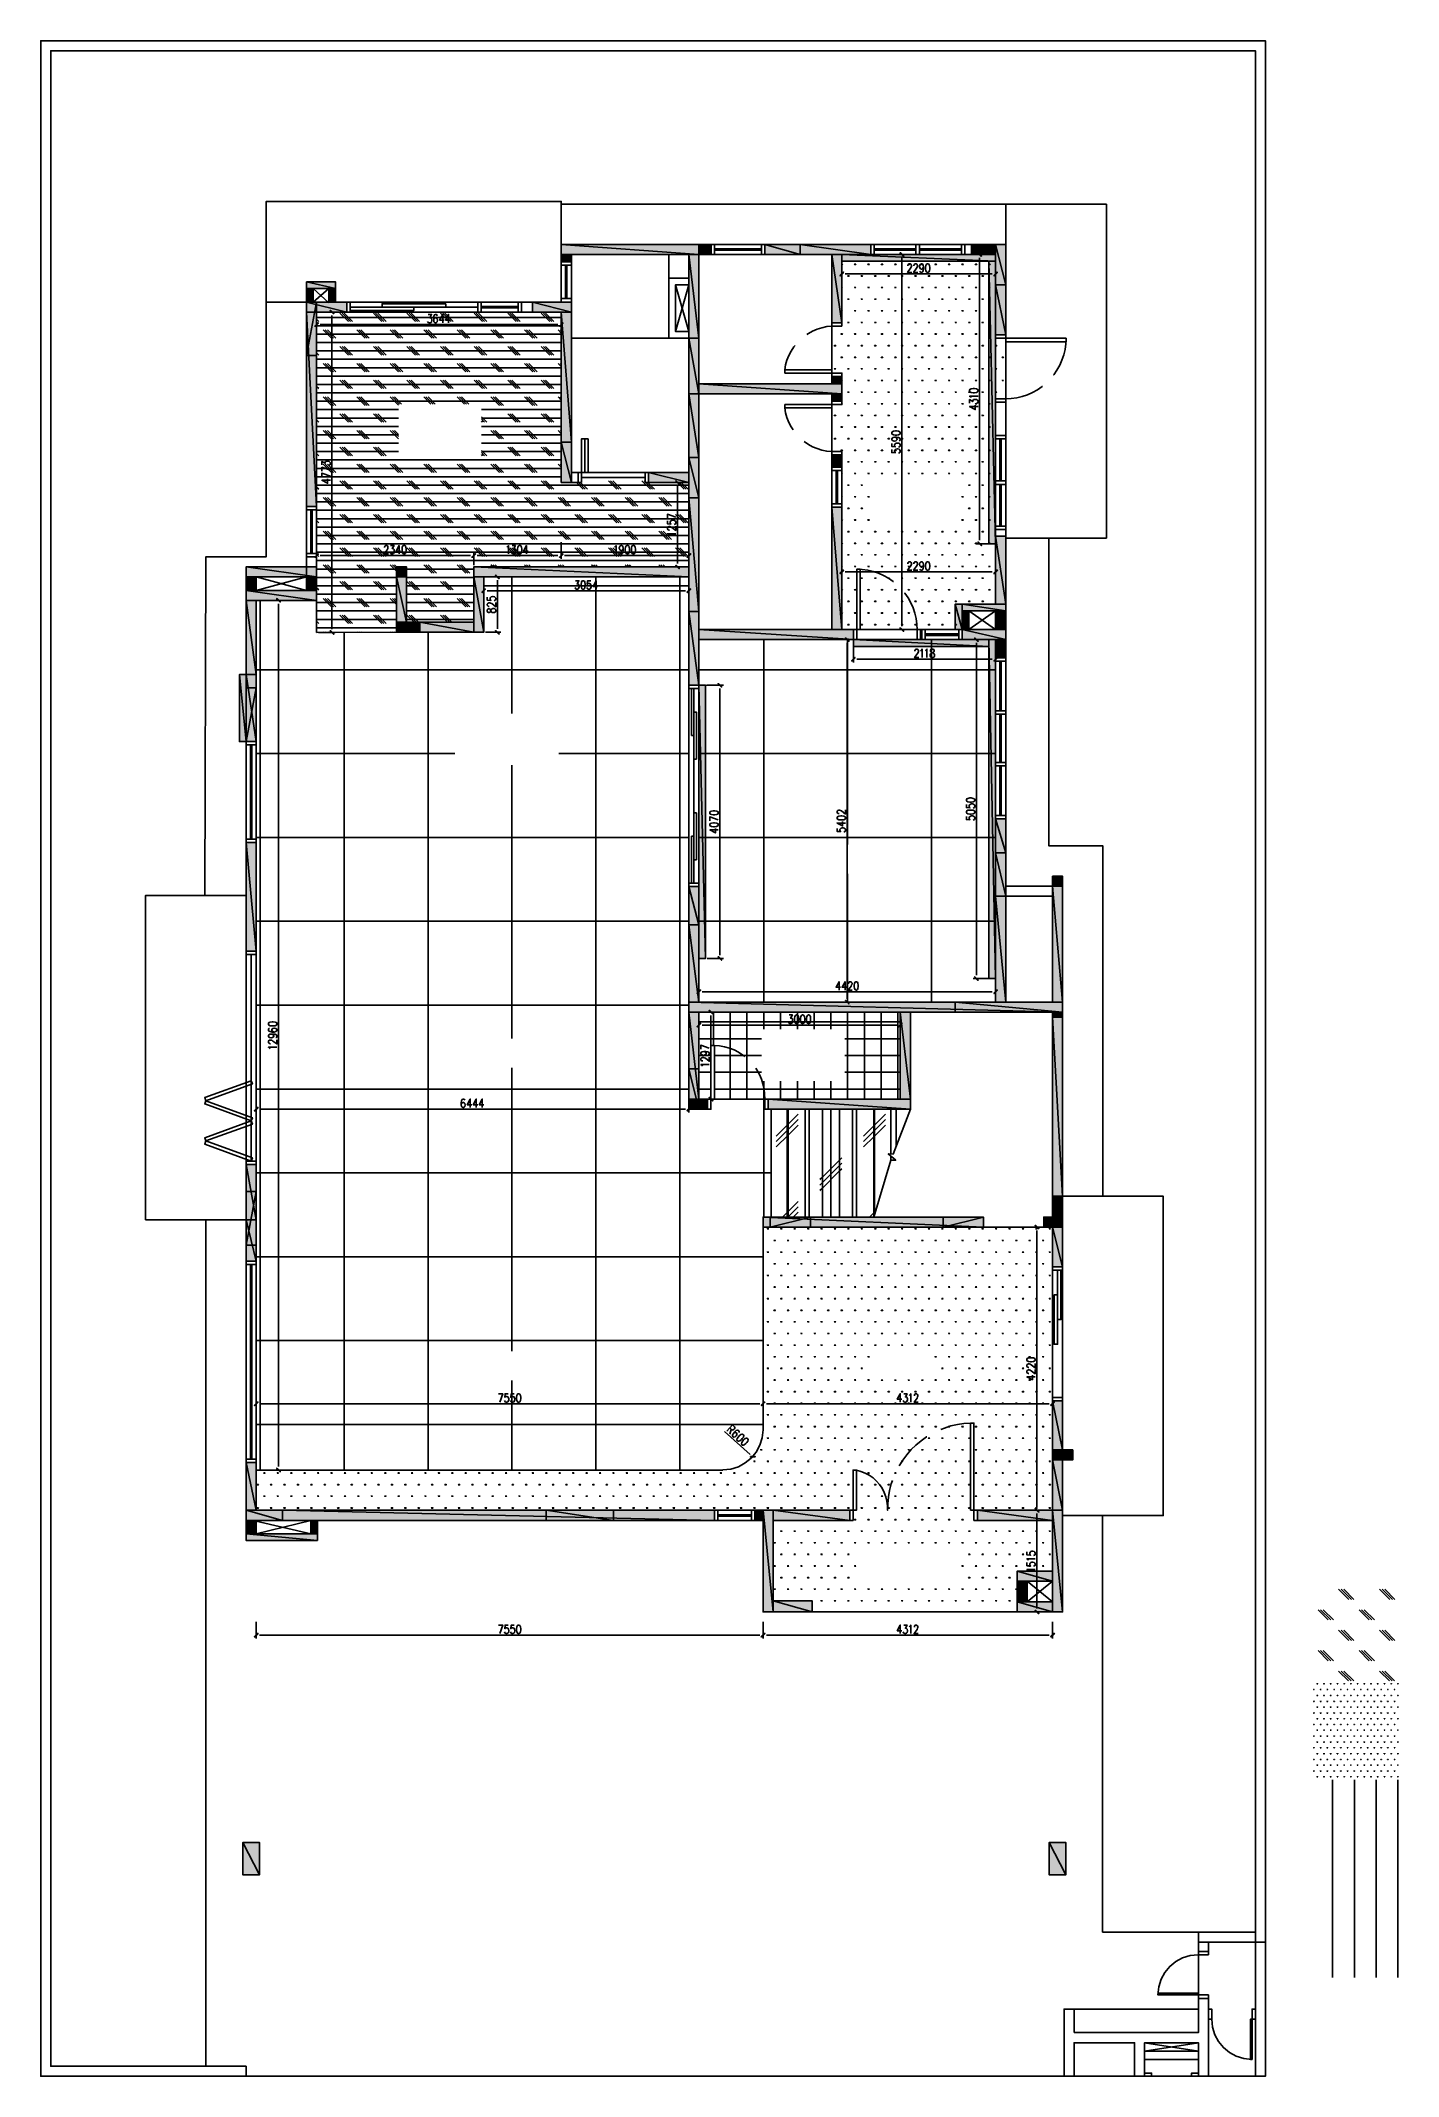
# Model space of a CAD drawing. Header units: millimetres. Extents: x -75 to 20144, y -75 to 30258.
import ezdxf

# ---------------------------------------------------------------- set-up
doc = ezdxf.new("R2010")
doc.units = ezdxf.units.MM
for name, color, linetype, true_color in [('SRC-FILLSTROKE-000000', 7, 'Continuous', 0x000000), ('SRC-FILLSTROKE-0000ff', 7, 'Continuous', 0x0000ff), ('SRC-FILLSTROKE-636466', 7, 'Continuous', 0x636466), ('SRC-FILLSTROKE-ff0000', 7, 'Continuous', 0xff0000), ('SRC-STROKE-000000', 7, 'Continuous', 0x000000), ('SRC-STROKE-0000ff', 7, 'Continuous', 0x0000ff), ('SRC-STROKE-636466', 7, 'Continuous', 0x636466), ('SRC-STROKE-767676', 7, 'Continuous', 0x767676), ('SRC-STROKE-808080', 7, 'Continuous', 0x808080), ('SRC-STROKE-93278f', 7, 'Continuous', 0x93278f), ('SRC-STROKE-a953a0', 7, 'Continuous', 0xa953a0), ('SRC-STROKE-ff0000', 7, 'Continuous', 0xff0000), ('SRC-STROKE-ff00ff', 7, 'Continuous', 0xff00ff)]:
    doc.layers.add(name, color=color, linetype=linetype, true_color=true_color)

msp = doc.modelspace()

# ---------------------------------------------------------------- hatches: boundary and pattern name
at = {"layer": 'SRC-FILLSTROKE-000000', "true_color": 0x000000}
h = msp.add_hatch(color=7, dxfattribs=at)
h.dxf.hatch_style = 1
h.paths.add_polyline_path([(9728, 27222), (7678, 27222), (9728, 27072), (9728, 27222)])
h = msp.add_hatch(color=7, dxfattribs=at)
h.dxf.hatch_style = 1
h.paths.add_polyline_path([(7678, 27222), (9728, 27072), (7678, 27072), (7678, 27222)])
h = msp.add_hatch(color=7, dxfattribs=at)
h.dxf.hatch_style = 1
h.paths.add_polyline_path([(7828, 27072), (7678, 27072), (7828, 26964), (7828, 27072)])
h = msp.add_hatch(color=7, dxfattribs=at)
h.dxf.hatch_style = 1
h.paths.add_polyline_path([(7678, 27072), (7828, 26964), (7678, 26964), (7678, 27072)])
h = msp.add_hatch(color=7, dxfattribs=at)
h.dxf.hatch_style = 1
h.paths.add_polyline_path([(9728, 27072), (9578, 27072), (9728, 25825), (9728, 27072)])
h = msp.add_hatch(color=7, dxfattribs=at)
h.dxf.hatch_style = 1
h.paths.add_polyline_path([(9578, 27072), (9728, 25825), (9578, 25825), (9578, 27072)])
h = msp.add_hatch(color=7, dxfattribs=at)
h.dxf.hatch_style = 1
h.paths.add_polyline_path([(9912, 27222), (9728, 27222), (9912, 27072), (9912, 27222)])
h = msp.add_hatch(color=7, dxfattribs=at)
h.dxf.hatch_style = 1
h.paths.add_polyline_path([(9728, 27222), (9912, 27072), (9728, 27072), (9728, 27222)])
h = msp.add_hatch(color=7, dxfattribs=at)
h.dxf.hatch_style = 1
h.paths.add_polyline_path([(11238, 27222), (10712, 27222), (11238, 27072), (11238, 27222)])
h = msp.add_hatch(color=7, dxfattribs=at)
h.dxf.hatch_style = 1
h.paths.add_polyline_path([(10712, 27222), (11238, 27072), (10712, 27072), (10712, 27222)])
h = msp.add_hatch(color=7, dxfattribs=at)
h.dxf.hatch_style = 1
h.paths.add_polyline_path([(11857, 27072), (11707, 27072), (11857, 26054), (11857, 27072)])
h = msp.add_hatch(color=7, dxfattribs=at)
h.dxf.hatch_style = 1
h.paths.add_polyline_path([(11707, 27072), (11857, 26054), (11707, 26054), (11707, 27072)])
h = msp.add_hatch(color=7, dxfattribs=at)
h.dxf.hatch_style = 1
h.paths.add_polyline_path([(12779, 27050), (12723, 27094), (12729, 27100), (12779, 27050)])
h = msp.add_hatch(color=7, dxfattribs=at)
h.dxf.hatch_style = 1
h.paths.add_polyline_path([(12773, 27044), (12779, 27050), (12723, 27094), (12773, 27044)])
h = msp.add_hatch(color=7, dxfattribs=at)
h.dxf.hatch_style = 1
h.paths.add_polyline_path([(14147, 27222), (13787, 27222), (14147, 27072), (14147, 27222)])
h = msp.add_hatch(color=7, dxfattribs=at)
h.dxf.hatch_style = 1
h.paths.add_polyline_path([(13787, 27222), (14147, 27072), (13787, 27072), (13787, 27222)])
h = msp.add_hatch(color=7, dxfattribs=at)
h.dxf.hatch_style = 1
h.paths.add_polyline_path([(4317, 26664), (3885, 26664), (4317, 26564), (4317, 26664)])
h = msp.add_hatch(color=7, dxfattribs=at)
h.dxf.hatch_style = 1
h.paths.add_polyline_path([(3885, 26664), (4317, 26564), (3885, 26564), (3885, 26664)])
h = msp.add_hatch(color=7, dxfattribs=at)
h.dxf.hatch_style = 1
h.paths.add_polyline_path([(3985, 26564), (3885, 26564), (3985, 26364), (3985, 26564)])
h = msp.add_hatch(color=7, dxfattribs=at)
h.dxf.hatch_style = 1
h.paths.add_polyline_path([(3885, 26564), (3985, 26364), (3885, 26364), (3885, 26564)])
h = msp.add_hatch(color=7, dxfattribs=at)
h.dxf.hatch_style = 1
h.paths.add_polyline_path([(4317, 26564), (4217, 26564), (4317, 26364), (4317, 26564)])
h = msp.add_hatch(color=7, dxfattribs=at)
h.dxf.hatch_style = 1
h.paths.add_polyline_path([(4217, 26564), (4317, 26364), (4217, 26364), (4217, 26564)])
h = msp.add_hatch(color=7, dxfattribs=at)
h.dxf.hatch_style = 1
h.paths.add_polyline_path([(14297, 26622), (14147, 26622), (14297, 25873), (14297, 26622)])
h = msp.add_hatch(color=7, dxfattribs=at)
h.dxf.hatch_style = 1
h.paths.add_polyline_path([(14147, 26622), (14297, 25873), (14147, 25873), (14147, 26622)])
h = msp.add_hatch(color=7, dxfattribs=at)
h.dxf.hatch_style = 1
h.paths.add_polyline_path([(4485, 26364), (3885, 26364), (4485, 26214), (4485, 26364)])
h = msp.add_hatch(color=7, dxfattribs=at)
h.dxf.hatch_style = 1
h.paths.add_polyline_path([(3885, 26364), (4485, 26214), (3885, 26214), (3885, 26364)])
h = msp.add_hatch(color=7, dxfattribs=at)
h.dxf.hatch_style = 1
h.paths.add_polyline_path([(3885, 26364), (3885, 25565), (4035, 26364), (3885, 26364)])
h = msp.add_hatch(color=7, dxfattribs=at)
h.dxf.hatch_style = 1
h.paths.add_polyline_path([(3885, 25565), (4035, 26364), (4035, 25565), (3885, 25565)])
h = msp.add_hatch(color=7, dxfattribs=at)
h.dxf.hatch_style = 1
h.paths.add_polyline_path([(4035, 26214), (3885, 26214), (4035, 23317), (4035, 26214)])
h = msp.add_hatch(color=7, dxfattribs=at)
h.dxf.hatch_style = 1
h.paths.add_polyline_path([(3885, 26214), (4035, 23317), (3885, 23317), (3885, 26214)])
h = msp.add_hatch(color=7, dxfattribs=at)
h.dxf.hatch_style = 1
h.paths.add_polyline_path([(4291, 26192), (4235, 26236), (4241, 26242), (4291, 26192)])
h = msp.add_hatch(color=7, dxfattribs=at)
h.dxf.hatch_style = 1
h.paths.add_polyline_path([(4285, 26186), (4291, 26192), (4235, 26236), (4285, 26186)])
h = msp.add_hatch(color=7, dxfattribs=at)
h.dxf.hatch_style = 1
h.paths.add_polyline_path([(7828, 26364), (7248, 26364), (7828, 26214), (7828, 26364)])
h = msp.add_hatch(color=7, dxfattribs=at)
h.dxf.hatch_style = 1
h.paths.add_polyline_path([(7248, 26364), (7828, 26214), (7248, 26214), (7248, 26364)])
h = msp.add_hatch(color=7, dxfattribs=at)
h.dxf.hatch_style = 1
h.paths.add_polyline_path([(7828, 26214), (7678, 26214), (7828, 24275), (7828, 26214)])
h = msp.add_hatch(color=7, dxfattribs=at)
h.dxf.hatch_style = 1
h.paths.add_polyline_path([(7678, 26214), (7828, 24275), (7678, 24275), (7678, 26214)])
h = msp.add_hatch(color=7, dxfattribs=at)
h.dxf.hatch_style = 1
h.paths.add_polyline_path([(4057, 26054), (4013, 26001), (4007, 26005), (4057, 26054)])
h = msp.add_hatch(color=7, dxfattribs=at)
h.dxf.hatch_style = 1
h.paths.add_polyline_path([(4063, 26050), (4057, 26054), (4013, 26001), (4063, 26050)])
h = msp.add_hatch(color=7, dxfattribs=at)
h.dxf.hatch_style = 1
h.paths.add_polyline_path([(7650, 26005), (7656, 26001), (7700, 26054), (7650, 26005)])
h = msp.add_hatch(color=7, dxfattribs=at)
h.dxf.hatch_style = 1
h.paths.add_polyline_path([(7656, 26001), (7700, 26054), (7706, 26050), (7656, 26001)])
h = msp.add_hatch(color=7, dxfattribs=at)
h.dxf.hatch_style = 1
h.paths.add_polyline_path([(9728, 25825), (9578, 25825), (9728, 24995), (9728, 25825)])
h = msp.add_hatch(color=7, dxfattribs=at)
h.dxf.hatch_style = 1
h.paths.add_polyline_path([(9578, 25825), (9728, 24995), (9578, 24995), (9578, 25825)])
h = msp.add_hatch(color=7, dxfattribs=at)
h.dxf.hatch_style = 1
h.paths.add_polyline_path([(11857, 25255), (11707, 25255), (11857, 25145), (11857, 25255)])
h = msp.add_hatch(color=7, dxfattribs=at)
h.dxf.hatch_style = 1
h.paths.add_polyline_path([(11707, 25255), (11857, 25145), (11707, 25145), (11707, 25255)])
h = msp.add_hatch(color=7, dxfattribs=at)
h.dxf.hatch_style = 1
h.paths.add_polyline_path([(9728, 24995), (9578, 24995), (9728, 24045), (9728, 24995)])
h = msp.add_hatch(color=7, dxfattribs=at)
h.dxf.hatch_style = 1
h.paths.add_polyline_path([(9578, 24995), (9728, 24045), (9578, 24045), (9578, 24995)])
h = msp.add_hatch(color=7, dxfattribs=at)
h.dxf.hatch_style = 1
h.paths.add_polyline_path([(11857, 25145), (9728, 25145), (11857, 24995), (11857, 25145)])
h = msp.add_hatch(color=7, dxfattribs=at)
h.dxf.hatch_style = 1
h.paths.add_polyline_path([(9728, 25145), (11857, 24995), (9728, 24995), (9728, 25145)])
h = msp.add_hatch(color=7, dxfattribs=at)
h.dxf.hatch_style = 1
h.paths.add_polyline_path([(11857, 24995), (11707, 24995), (11857, 24885), (11857, 24995)])
h = msp.add_hatch(color=7, dxfattribs=at)
h.dxf.hatch_style = 1
h.paths.add_polyline_path([(11707, 24995), (11857, 24885), (11707, 24885), (11707, 24995)])
h = msp.add_hatch(color=7, dxfattribs=at)
h.dxf.hatch_style = 1
h.paths.add_polyline_path([(11857, 24085), (11707, 24085), (11857, 23905), (11857, 24085)])
h = msp.add_hatch(color=7, dxfattribs=at)
h.dxf.hatch_style = 1
h.paths.add_polyline_path([(11707, 24085), (11857, 23905), (11707, 23905), (11707, 24085)])
h = msp.add_hatch(color=7, dxfattribs=at)
h.dxf.hatch_style = 1
h.paths.add_polyline_path([(9578, 23825), (8978, 23825), (9578, 23675), (9578, 23825)])
h = msp.add_hatch(color=7, dxfattribs=at)
h.dxf.hatch_style = 1
h.paths.add_polyline_path([(8978, 23825), (9578, 23675), (8978, 23675), (8978, 23825)])
h = msp.add_hatch(color=7, dxfattribs=at)
h.dxf.hatch_style = 1
h.paths.add_polyline_path([(9438, 23651), (9382, 23697), (9388, 23701), (9438, 23651)])
h = msp.add_hatch(color=7, dxfattribs=at)
h.dxf.hatch_style = 1
h.paths.add_polyline_path([(9432, 23647), (9438, 23651), (9382, 23697), (9432, 23647)])
h = msp.add_hatch(color=7, dxfattribs=at)
h.dxf.hatch_style = 1
h.paths.add_polyline_path([(9728, 23445), (9578, 23445), (9728, 21753), (9728, 23445)])
h = msp.add_hatch(color=7, dxfattribs=at)
h.dxf.hatch_style = 1
h.paths.add_polyline_path([(9578, 23445), (9728, 21753), (9578, 21753), (9578, 23445)])
h = msp.add_hatch(color=7, dxfattribs=at)
h.dxf.hatch_style = 1
h.paths.add_polyline_path([(11857, 23305), (11707, 23305), (11857, 21483), (11857, 23305)])
h = msp.add_hatch(color=7, dxfattribs=at)
h.dxf.hatch_style = 1
h.paths.add_polyline_path([(11707, 23305), (11857, 21483), (11707, 21483), (11707, 23305)])
h = msp.add_hatch(color=7, dxfattribs=at)
h.dxf.hatch_style = 1
h.paths.add_polyline_path([(14297, 22873), (14147, 22873), (14297, 21863), (14297, 22873)])
h = msp.add_hatch(color=7, dxfattribs=at)
h.dxf.hatch_style = 1
h.paths.add_polyline_path([(14147, 22873), (14297, 21863), (14147, 21863), (14147, 22873)])
h = msp.add_hatch(color=7, dxfattribs=at)
h.dxf.hatch_style = 1
h.paths.add_polyline_path([(4057, 22613), (4013, 22559), (4007, 22563), (4057, 22613)])
h = msp.add_hatch(color=7, dxfattribs=at)
h.dxf.hatch_style = 1
h.paths.add_polyline_path([(4063, 22609), (4057, 22613), (4013, 22559), (4063, 22609)])
h = msp.add_hatch(color=7, dxfattribs=at)
h.dxf.hatch_style = 1
h.paths.add_polyline_path([(6346, 22563), (6352, 22559), (6396, 22613), (6346, 22563)])
h = msp.add_hatch(color=7, dxfattribs=at)
h.dxf.hatch_style = 1
h.paths.add_polyline_path([(6396, 22613), (6352, 22559), (6346, 22563), (6396, 22613)])
h = msp.add_hatch(color=7, dxfattribs=at)
h.dxf.hatch_style = 1
h.paths.add_polyline_path([(6352, 22559), (6396, 22613), (6402, 22609), (6352, 22559)])
h = msp.add_hatch(color=7, dxfattribs=at)
h.dxf.hatch_style = 1
h.paths.add_polyline_path([(6402, 22609), (6396, 22613), (6352, 22559), (6402, 22609)])
h = msp.add_hatch(color=7, dxfattribs=at)
h.dxf.hatch_style = 1
h.paths.add_polyline_path([(7650, 22563), (7656, 22559), (7700, 22613), (7650, 22563)])
h = msp.add_hatch(color=7, dxfattribs=at)
h.dxf.hatch_style = 1
h.paths.add_polyline_path([(7700, 22613), (7656, 22559), (7650, 22563), (7700, 22613)])
h = msp.add_hatch(color=7, dxfattribs=at)
h.dxf.hatch_style = 1
h.paths.add_polyline_path([(7656, 22559), (7700, 22613), (7706, 22609), (7656, 22559)])
h = msp.add_hatch(color=7, dxfattribs=at)
h.dxf.hatch_style = 1
h.paths.add_polyline_path([(7706, 22609), (7700, 22613), (7656, 22559), (7706, 22609)])
h = msp.add_hatch(color=7, dxfattribs=at)
h.dxf.hatch_style = 1
h.paths.add_polyline_path([(9550, 22563), (9556, 22559), (9600, 22613), (9550, 22563)])
h = msp.add_hatch(color=7, dxfattribs=at)
h.dxf.hatch_style = 1
h.paths.add_polyline_path([(9556, 22559), (9600, 22613), (9606, 22609), (9556, 22559)])
h = msp.add_hatch(color=7, dxfattribs=at)
h.dxf.hatch_style = 1
h.paths.add_polyline_path([(3135, 22267), (2985, 22267), (3135, 22067), (3135, 22267)])
h = msp.add_hatch(color=7, dxfattribs=at)
h.dxf.hatch_style = 1
h.paths.add_polyline_path([(2985, 22267), (3135, 22067), (2985, 22067), (2985, 22267)])
h = msp.add_hatch(color=7, dxfattribs=at)
h.dxf.hatch_style = 1
h.paths.add_polyline_path([(4035, 22267), (3885, 22267), (4035, 22067), (4035, 22267)])
h = msp.add_hatch(color=7, dxfattribs=at)
h.dxf.hatch_style = 1
h.paths.add_polyline_path([(3885, 22267), (4035, 22067), (3885, 22067), (3885, 22267)])
h = msp.add_hatch(color=7, dxfattribs=at)
h.dxf.hatch_style = 1
h.paths.add_polyline_path([(6754, 22245), (6698, 22289), (6704, 22295), (6754, 22245)])
h = msp.add_hatch(color=7, dxfattribs=at)
h.dxf.hatch_style = 1
h.paths.add_polyline_path([(6748, 22239), (6754, 22245), (6698, 22289), (6748, 22239)])
h = msp.add_hatch(color=7, dxfattribs=at)
h.dxf.hatch_style = 1
h.paths.add_polyline_path([(9388, 22445), (9382, 22439), (9438, 22395), (9388, 22445)])
h = msp.add_hatch(color=7, dxfattribs=at)
h.dxf.hatch_style = 1
h.paths.add_polyline_path([(9382, 22439), (9438, 22395), (9432, 22389), (9382, 22439)])
h = msp.add_hatch(color=7, dxfattribs=at)
h.dxf.hatch_style = 1
h.paths.add_polyline_path([(11879, 22371), (11835, 22315), (11829, 22321), (11879, 22371)])
h = msp.add_hatch(color=7, dxfattribs=at)
h.dxf.hatch_style = 1
h.paths.add_polyline_path([(11885, 22365), (11879, 22371), (11835, 22315), (11885, 22365)])
h = msp.add_hatch(color=7, dxfattribs=at)
h.dxf.hatch_style = 1
h.paths.add_polyline_path([(14119, 22321), (14125, 22315), (14169, 22371), (14119, 22321)])
h = msp.add_hatch(color=7, dxfattribs=at)
h.dxf.hatch_style = 1
h.paths.add_polyline_path([(14125, 22315), (14169, 22371), (14175, 22365), (14125, 22315)])
h = msp.add_hatch(color=7, dxfattribs=at)
h.dxf.hatch_style = 1
h.paths.add_polyline_path([(4035, 22067), (2985, 22067), (4035, 21917), (4035, 22067)])
h = msp.add_hatch(color=7, dxfattribs=at)
h.dxf.hatch_style = 1
h.paths.add_polyline_path([(2985, 22067), (4035, 21917), (2985, 21917), (2985, 22067)])
h = msp.add_hatch(color=7, dxfattribs=at)
h.dxf.hatch_style = 1
h.paths.add_polyline_path([(3135, 21917), (2985, 21917), (3135, 20813), (3135, 21917)])
h = msp.add_hatch(color=7, dxfattribs=at)
h.dxf.hatch_style = 1
h.paths.add_polyline_path([(2985, 21917), (3135, 20813), (2985, 20813), (2985, 21917)])
h = msp.add_hatch(color=7, dxfattribs=at)
h.dxf.hatch_style = 1
h.paths.add_polyline_path([(3495, 21895), (3439, 21939), (3445, 21945), (3495, 21895)])
h = msp.add_hatch(color=7, dxfattribs=at)
h.dxf.hatch_style = 1
h.paths.add_polyline_path([(3489, 21889), (3495, 21895), (3439, 21939), (3489, 21889)])
h = msp.add_hatch(color=7, dxfattribs=at)
h.dxf.hatch_style = 1
h.paths.add_polyline_path([(6546, 22089), (6502, 22033), (6496, 22039), (6546, 22089)])
h = msp.add_hatch(color=7, dxfattribs=at)
h.dxf.hatch_style = 1
h.paths.add_polyline_path([(6552, 22083), (6546, 22089), (6502, 22033), (6552, 22083)])
h = msp.add_hatch(color=7, dxfattribs=at)
h.dxf.hatch_style = 1
h.paths.add_polyline_path([(9550, 22039), (9556, 22033), (9600, 22089), (9550, 22039)])
h = msp.add_hatch(color=7, dxfattribs=at)
h.dxf.hatch_style = 1
h.paths.add_polyline_path([(9556, 22033), (9600, 22089), (9606, 22083), (9556, 22033)])
h = msp.add_hatch(color=7, dxfattribs=at)
h.dxf.hatch_style = 1
h.paths.add_polyline_path([(14297, 21863), (13647, 21863), (14297, 21763), (14297, 21863)])
h = msp.add_hatch(color=7, dxfattribs=at)
h.dxf.hatch_style = 1
h.paths.add_polyline_path([(13647, 21863), (14297, 21763), (13647, 21763), (13647, 21863)])
h = msp.add_hatch(color=7, dxfattribs=at)
h.dxf.hatch_style = 1
h.paths.add_polyline_path([(5574, 21443), (6374, 21443), (5574, 21593), (5574, 21443)])
h = msp.add_hatch(color=7, dxfattribs=at)
h.dxf.hatch_style = 1
h.paths.add_polyline_path([(6374, 21443), (5574, 21593), (6374, 21593), (6374, 21443)])
h = msp.add_hatch(color=7, dxfattribs=at)
h.dxf.hatch_style = 1
h.paths.add_polyline_path([(13747, 21763), (13647, 21763), (13747, 21483), (13747, 21763)])
h = msp.add_hatch(color=7, dxfattribs=at)
h.dxf.hatch_style = 1
h.paths.add_polyline_path([(13647, 21763), (13747, 21483), (13647, 21483), (13647, 21763)])
h = msp.add_hatch(color=7, dxfattribs=at)
h.dxf.hatch_style = 1
h.paths.add_polyline_path([(14297, 21763), (14147, 21763), (14297, 21483), (14297, 21763)])
h = msp.add_hatch(color=7, dxfattribs=at)
h.dxf.hatch_style = 1
h.paths.add_polyline_path([(14147, 21763), (14297, 21483), (14147, 21483), (14147, 21763)])
h = msp.add_hatch(color=7, dxfattribs=at)
h.dxf.hatch_style = 1
h.paths.add_polyline_path([(4241, 21469), (4235, 21463), (4291, 21419), (4241, 21469)])
h = msp.add_hatch(color=7, dxfattribs=at)
h.dxf.hatch_style = 1
h.paths.add_polyline_path([(4235, 21463), (4291, 21419), (4285, 21413), (4235, 21463)])
h = msp.add_hatch(color=7, dxfattribs=at)
h.dxf.hatch_style = 1
h.paths.add_polyline_path([(6704, 21469), (6698, 21465), (6754, 21419), (6704, 21469)])
h = msp.add_hatch(color=7, dxfattribs=at)
h.dxf.hatch_style = 1
h.paths.add_polyline_path([(6698, 21465), (6754, 21419), (6748, 21415), (6698, 21465)])
h = msp.add_hatch(color=7, dxfattribs=at)
h.dxf.hatch_style = 1
h.paths.add_polyline_path([(12029, 21483), (9728, 21483), (12029, 21333), (12029, 21483)])
h = msp.add_hatch(color=7, dxfattribs=at)
h.dxf.hatch_style = 1
h.paths.add_polyline_path([(9728, 21483), (12029, 21333), (9728, 21333), (9728, 21483)])
h = msp.add_hatch(color=7, dxfattribs=at)
h.dxf.hatch_style = 1
h.paths.add_polyline_path([(11965, 21309), (11909, 21355), (11915, 21359), (11965, 21309)])
h = msp.add_hatch(color=7, dxfattribs=at)
h.dxf.hatch_style = 1
h.paths.add_polyline_path([(11959, 21305), (11965, 21309), (11909, 21355), (11959, 21305)])
h = msp.add_hatch(color=7, dxfattribs=at)
h.dxf.hatch_style = 1
h.paths.add_polyline_path([(12729, 21509), (12723, 21505), (12779, 21459), (12729, 21509)])
h = msp.add_hatch(color=7, dxfattribs=at)
h.dxf.hatch_style = 1
h.paths.add_polyline_path([(12723, 21505), (12779, 21459), (12773, 21455), (12723, 21505)])
h = msp.add_hatch(color=7, dxfattribs=at)
h.dxf.hatch_style = 1
h.paths.add_polyline_path([(14297, 21483), (13647, 21483), (14297, 21333), (14297, 21483)])
h = msp.add_hatch(color=7, dxfattribs=at)
h.dxf.hatch_style = 1
h.paths.add_polyline_path([(13647, 21483), (14297, 21333), (13647, 21333), (13647, 21483)])
h = msp.add_hatch(color=7, dxfattribs=at)
h.dxf.hatch_style = 1
h.paths.add_polyline_path([(14297, 21333), (14147, 21333), (14297, 21063), (14297, 21333)])
h = msp.add_hatch(color=7, dxfattribs=at)
h.dxf.hatch_style = 1
h.paths.add_polyline_path([(14147, 21333), (14297, 21063), (14147, 21063), (14147, 21333)])
h = msp.add_hatch(color=7, dxfattribs=at)
h.dxf.hatch_style = 1
h.paths.add_polyline_path([(2985, 20813), (2885, 20813), (2985, 19813), (2985, 20813)])
h = msp.add_hatch(color=7, dxfattribs=at)
h.dxf.hatch_style = 1
h.paths.add_polyline_path([(2885, 20813), (2985, 19813), (2885, 19813), (2885, 20813)])
h = msp.add_hatch(color=7, dxfattribs=at)
h.dxf.hatch_style = 1
h.paths.add_polyline_path([(3135, 20813), (2985, 20813), (3135, 19813), (3135, 20813)])
h = msp.add_hatch(color=7, dxfattribs=at)
h.dxf.hatch_style = 1
h.paths.add_polyline_path([(2985, 20813), (3135, 19813), (2985, 19813), (2985, 20813)])
h = msp.add_hatch(color=7, dxfattribs=at)
h.dxf.hatch_style = 1
h.paths.add_polyline_path([(3135, 19813), (3135, 20613), (2985, 19813), (3135, 19813)])
h = msp.add_hatch(color=7, dxfattribs=at)
h.dxf.hatch_style = 1
h.paths.add_polyline_path([(3135, 20613), (2985, 19813), (2985, 20613), (3135, 20613)])
h = msp.add_hatch(color=7, dxfattribs=at)
h.dxf.hatch_style = 1
h.paths.add_polyline_path([(14297, 18662), (14147, 18662), (14297, 18158), (14297, 18662)])
h = msp.add_hatch(color=7, dxfattribs=at)
h.dxf.hatch_style = 1
h.paths.add_polyline_path([(14147, 18662), (14297, 18158), (14147, 18158), (14147, 18662)])
h = msp.add_hatch(color=7, dxfattribs=at)
h.dxf.hatch_style = 1
h.paths.add_polyline_path([(3135, 18312), (2985, 18312), (3135, 16692), (3135, 18312)])
h = msp.add_hatch(color=7, dxfattribs=at)
h.dxf.hatch_style = 1
h.paths.add_polyline_path([(2985, 18312), (3135, 16692), (2985, 16692), (2985, 18312)])
h = msp.add_hatch(color=7, dxfattribs=at)
h.dxf.hatch_style = 1
h.paths.add_polyline_path([(14297, 18158), (14147, 18158), (14297, 17508), (14297, 18158)])
h = msp.add_hatch(color=7, dxfattribs=at)
h.dxf.hatch_style = 1
h.paths.add_polyline_path([(14147, 18158), (14297, 17508), (14147, 17508), (14147, 18158)])
h = msp.add_hatch(color=7, dxfattribs=at)
h.dxf.hatch_style = 1
h.paths.add_polyline_path([(9728, 17652), (9578, 17652), (9728, 17082), (9728, 17652)])
h = msp.add_hatch(color=7, dxfattribs=at)
h.dxf.hatch_style = 1
h.paths.add_polyline_path([(9578, 17652), (9728, 17082), (9578, 17082), (9578, 17652)])
h = msp.add_hatch(color=7, dxfattribs=at)
h.dxf.hatch_style = 1
h.paths.add_polyline_path([(15145, 17808), (14995, 17808), (15145, 17658), (15145, 17808)])
h = msp.add_hatch(color=7, dxfattribs=at)
h.dxf.hatch_style = 1
h.paths.add_polyline_path([(14995, 17808), (15145, 17658), (14995, 17658), (14995, 17808)])
h = msp.add_hatch(color=7, dxfattribs=at)
h.dxf.hatch_style = 1
h.paths.add_polyline_path([(15145, 17658), (14995, 17658), (15145, 15932), (15145, 17658)])
h = msp.add_hatch(color=7, dxfattribs=at)
h.dxf.hatch_style = 1
h.paths.add_polyline_path([(14995, 17658), (15145, 15932), (14995, 15932), (14995, 17658)])
h = msp.add_hatch(color=7, dxfattribs=at)
h.dxf.hatch_style = 1
h.paths.add_polyline_path([(14297, 17508), (14147, 17508), (14297, 15932), (14297, 17508)])
h = msp.add_hatch(color=7, dxfattribs=at)
h.dxf.hatch_style = 1
h.paths.add_polyline_path([(14147, 17508), (14297, 15932), (14147, 15932), (14147, 17508)])
h = msp.add_hatch(color=7, dxfattribs=at)
h.dxf.hatch_style = 1
h.paths.add_polyline_path([(9728, 17082), (9578, 17082), (9728, 15930), (9728, 17082)])
h = msp.add_hatch(color=7, dxfattribs=at)
h.dxf.hatch_style = 1
h.paths.add_polyline_path([(9578, 17082), (9728, 15930), (9578, 15930), (9578, 17082)])
h = msp.add_hatch(color=7, dxfattribs=at)
h.dxf.hatch_style = 1
h.paths.add_polyline_path([(9750, 16114), (9706, 16058), (9700, 16064), (9750, 16114)])
h = msp.add_hatch(color=7, dxfattribs=at)
h.dxf.hatch_style = 1
h.paths.add_polyline_path([(9756, 16108), (9750, 16114), (9706, 16058), (9756, 16108)])
h = msp.add_hatch(color=7, dxfattribs=at)
h.dxf.hatch_style = 1
h.paths.add_polyline_path([(14119, 16064), (14125, 16058), (14169, 16114), (14119, 16064)])
h = msp.add_hatch(color=7, dxfattribs=at)
h.dxf.hatch_style = 1
h.paths.add_polyline_path([(14125, 16058), (14169, 16114), (14175, 16108), (14125, 16058)])
h = msp.add_hatch(color=7, dxfattribs=at)
h.dxf.hatch_style = 1
h.paths.add_polyline_path([(15145, 15930), (9578, 15930), (15145, 15782), (15145, 15930)])
h = msp.add_hatch(color=7, dxfattribs=at)
h.dxf.hatch_style = 1
h.paths.add_polyline_path([(9578, 15930), (15145, 15782), (9578, 15782), (9578, 15930)])
h = msp.add_hatch(color=7, dxfattribs=at)
h.dxf.hatch_style = 1
h.paths.add_polyline_path([(9728, 15782), (9578, 15782), (9728, 14486), (9728, 15782)])
h = msp.add_hatch(color=7, dxfattribs=at)
h.dxf.hatch_style = 1
h.paths.add_polyline_path([(9578, 15782), (9728, 14486), (9578, 14486), (9578, 15782)])
h = msp.add_hatch(color=7, dxfattribs=at)
h.dxf.hatch_style = 1
h.paths.add_polyline_path([(9936, 15760), (9880, 15806), (9886, 15810), (9936, 15760)])
h = msp.add_hatch(color=7, dxfattribs=at)
h.dxf.hatch_style = 1
h.paths.add_polyline_path([(9930, 15756), (9936, 15760), (9880, 15806), (9930, 15756)])
h = msp.add_hatch(color=7, dxfattribs=at)
h.dxf.hatch_style = 1
h.paths.add_polyline_path([(11915, 15958), (11909, 15954), (11965, 15908), (11915, 15958)])
h = msp.add_hatch(color=7, dxfattribs=at)
h.dxf.hatch_style = 1
h.paths.add_polyline_path([(11909, 15954), (11965, 15908), (11959, 15904), (11909, 15954)])
h = msp.add_hatch(color=7, dxfattribs=at)
h.dxf.hatch_style = 1
h.paths.add_polyline_path([(12877, 15782), (12727, 15782), (12877, 14486), (12877, 15782)])
h = msp.add_hatch(color=7, dxfattribs=at)
h.dxf.hatch_style = 1
h.paths.add_polyline_path([(12727, 15782), (12877, 14486), (12727, 14486), (12727, 15782)])
h = msp.add_hatch(color=7, dxfattribs=at)
h.dxf.hatch_style = 1
h.paths.add_polyline_path([(15145, 15932), (13545, 15932), (15145, 15782), (15145, 15932)])
h = msp.add_hatch(color=7, dxfattribs=at)
h.dxf.hatch_style = 1
h.paths.add_polyline_path([(13545, 15932), (15145, 15782), (13545, 15782), (13545, 15932)])
h = msp.add_hatch(color=7, dxfattribs=at)
h.dxf.hatch_style = 1
h.paths.add_polyline_path([(15145, 15932), (14147, 15932), (15145, 15930), (15145, 15932)])
h = msp.add_hatch(color=7, dxfattribs=at)
h.dxf.hatch_style = 1
h.paths.add_polyline_path([(14147, 15932), (15145, 15930), (14147, 15930), (14147, 15932)])
h = msp.add_hatch(color=7, dxfattribs=at)
h.dxf.hatch_style = 1
h.paths.add_polyline_path([(15145, 15782), (14995, 15782), (15145, 15706), (15145, 15782)])
h = msp.add_hatch(color=7, dxfattribs=at)
h.dxf.hatch_style = 1
h.paths.add_polyline_path([(14995, 15782), (15145, 15706), (14995, 15706), (14995, 15782)])
h = msp.add_hatch(color=7, dxfattribs=at)
h.dxf.hatch_style = 1
h.paths.add_polyline_path([(9750, 15616), (9706, 15562), (9700, 15566), (9750, 15616)])
h = msp.add_hatch(color=7, dxfattribs=at)
h.dxf.hatch_style = 1
h.paths.add_polyline_path([(9756, 15612), (9750, 15616), (9706, 15562), (9756, 15612)])
h = msp.add_hatch(color=7, dxfattribs=at)
h.dxf.hatch_style = 1
h.paths.add_polyline_path([(12699, 15566), (12705, 15562), (12749, 15616), (12699, 15566)])
h = msp.add_hatch(color=7, dxfattribs=at)
h.dxf.hatch_style = 1
h.paths.add_polyline_path([(12705, 15562), (12749, 15616), (12755, 15612), (12705, 15562)])
h = msp.add_hatch(color=7, dxfattribs=at)
h.dxf.hatch_style = 1
h.paths.add_polyline_path([(15145, 15706), (14995, 15706), (15145, 13039), (15145, 15706)])
h = msp.add_hatch(color=7, dxfattribs=at)
h.dxf.hatch_style = 1
h.paths.add_polyline_path([(14995, 15706), (15145, 13039), (14995, 13039), (14995, 15706)])
h = msp.add_hatch(color=7, dxfattribs=at)
h.dxf.hatch_style = 1
h.paths.add_polyline_path([(9578, 14336), (9728, 14336), (9578, 14936), (9578, 14336)])
h = msp.add_hatch(color=7, dxfattribs=at)
h.dxf.hatch_style = 1
h.paths.add_polyline_path([(9728, 14336), (9578, 14936), (9728, 14936), (9728, 14336)])
h = msp.add_hatch(color=7, dxfattribs=at)
h.dxf.hatch_style = 1
h.paths.add_polyline_path([(3157, 14364), (3113, 14308), (3107, 14314), (3157, 14364)])
h = msp.add_hatch(color=7, dxfattribs=at)
h.dxf.hatch_style = 1
h.paths.add_polyline_path([(3163, 14358), (3157, 14364), (3113, 14308), (3163, 14358)])
h = msp.add_hatch(color=7, dxfattribs=at)
h.dxf.hatch_style = 1
h.paths.add_polyline_path([(9550, 14314), (9556, 14308), (9600, 14364), (9550, 14314)])
h = msp.add_hatch(color=7, dxfattribs=at)
h.dxf.hatch_style = 1
h.paths.add_polyline_path([(9556, 14308), (9600, 14364), (9606, 14358), (9556, 14308)])
h = msp.add_hatch(color=7, dxfattribs=at)
h.dxf.hatch_style = 1
h.paths.add_polyline_path([(9858, 14486), (9578, 14486), (9858, 14336), (9858, 14486)])
h = msp.add_hatch(color=7, dxfattribs=at)
h.dxf.hatch_style = 1
h.paths.add_polyline_path([(9578, 14486), (9858, 14336), (9578, 14336), (9578, 14486)])
h = msp.add_hatch(color=7, dxfattribs=at)
h.dxf.hatch_style = 1
h.paths.add_polyline_path([(9886, 14514), (9880, 14508), (9936, 14464), (9886, 14514)])
h = msp.add_hatch(color=7, dxfattribs=at)
h.dxf.hatch_style = 1
h.paths.add_polyline_path([(9880, 14508), (9936, 14464), (9930, 14458), (9880, 14508)])
h = msp.add_hatch(color=7, dxfattribs=at)
h.dxf.hatch_style = 1
h.paths.add_polyline_path([(12877, 14486), (10758, 14486), (12877, 14336), (12877, 14486)])
h = msp.add_hatch(color=7, dxfattribs=at)
h.dxf.hatch_style = 1
h.paths.add_polyline_path([(10758, 14486), (12877, 14336), (10758, 14336), (10758, 14486)])
h = msp.add_hatch(color=7, dxfattribs=at)
h.dxf.hatch_style = 1
h.paths.add_polyline_path([(3135, 13513), (2985, 13513), (3135, 12689), (3135, 13513)])
h = msp.add_hatch(color=7, dxfattribs=at)
h.dxf.hatch_style = 1
h.paths.add_polyline_path([(2985, 13513), (3135, 12689), (2985, 12689), (2985, 13513)])
h = msp.add_hatch(color=7, dxfattribs=at)
h.dxf.hatch_style = 1
h.paths.add_polyline_path([(3135, 12309), (3135, 13109), (2985, 12309), (3135, 12309)])
h = msp.add_hatch(color=7, dxfattribs=at)
h.dxf.hatch_style = 1
h.paths.add_polyline_path([(3135, 13109), (2985, 12309), (2985, 13109), (3135, 13109)])
h = msp.add_hatch(color=7, dxfattribs=at)
h.dxf.hatch_style = 1
h.paths.add_polyline_path([(15145, 13039), (14995, 13039), (15145, 12729), (15145, 13039)])
h = msp.add_hatch(color=7, dxfattribs=at)
h.dxf.hatch_style = 1
h.paths.add_polyline_path([(14995, 13039), (15145, 12729), (14995, 12729), (14995, 13039)])
h = msp.add_hatch(color=7, dxfattribs=at)
h.dxf.hatch_style = 1
h.paths.add_polyline_path([(3135, 12689), (2985, 12689), (3135, 12073), (3135, 12689)])
h = msp.add_hatch(color=7, dxfattribs=at)
h.dxf.hatch_style = 1
h.paths.add_polyline_path([(2985, 12689), (3135, 12073), (2985, 12073), (2985, 12689)])
h = msp.add_hatch(color=7, dxfattribs=at)
h.dxf.hatch_style = 1
h.paths.add_polyline_path([(13965, 12729), (10684, 12729), (13965, 12579), (13965, 12729)])
h = msp.add_hatch(color=7, dxfattribs=at)
h.dxf.hatch_style = 1
h.paths.add_polyline_path([(10684, 12729), (13965, 12579), (10684, 12579), (10684, 12729)])
h = msp.add_hatch(color=7, dxfattribs=at)
h.dxf.hatch_style = 1
h.paths.add_polyline_path([(11390, 12579), (11390, 12729), (10790, 12579), (11390, 12579)])
h = msp.add_hatch(color=7, dxfattribs=at)
h.dxf.hatch_style = 1
h.paths.add_polyline_path([(11390, 12729), (10790, 12579), (10790, 12729), (11390, 12729)])
h = msp.add_hatch(color=7, dxfattribs=at)
h.dxf.hatch_style = 1
h.paths.add_polyline_path([(13965, 12579), (13965, 12729), (13365, 12579), (13965, 12579)])
h = msp.add_hatch(color=7, dxfattribs=at)
h.dxf.hatch_style = 1
h.paths.add_polyline_path([(13965, 12729), (13365, 12579), (13365, 12729), (13965, 12729)])
h = msp.add_hatch(color=7, dxfattribs=at)
h.dxf.hatch_style = 1
h.paths.add_polyline_path([(14791, 12557), (14735, 12601), (14741, 12607), (14791, 12557)])
h = msp.add_hatch(color=7, dxfattribs=at)
h.dxf.hatch_style = 1
h.paths.add_polyline_path([(14785, 12551), (14791, 12557), (14735, 12601), (14785, 12551)])
h = msp.add_hatch(color=7, dxfattribs=at)
h.dxf.hatch_style = 1
h.paths.add_polyline_path([(15145, 12729), (14865, 12729), (15145, 12579), (15145, 12729)])
h = msp.add_hatch(color=7, dxfattribs=at)
h.dxf.hatch_style = 1
h.paths.add_polyline_path([(14865, 12729), (15145, 12579), (14865, 12579), (14865, 12729)])
h = msp.add_hatch(color=7, dxfattribs=at)
h.dxf.hatch_style = 1
h.paths.add_polyline_path([(15145, 12579), (14995, 12579), (15145, 11989), (15145, 12579)])
h = msp.add_hatch(color=7, dxfattribs=at)
h.dxf.hatch_style = 1
h.paths.add_polyline_path([(14995, 12579), (15145, 11989), (14995, 11989), (14995, 12579)])
h = msp.add_hatch(color=7, dxfattribs=at)
h.dxf.hatch_style = 1
h.paths.add_polyline_path([(3157, 9973), (3113, 9919), (3107, 9923), (3157, 9973)])
h = msp.add_hatch(color=7, dxfattribs=at)
h.dxf.hatch_style = 1
h.paths.add_polyline_path([(3163, 9969), (3157, 9973), (3113, 9919), (3163, 9969)])
h = msp.add_hatch(color=7, dxfattribs=at)
h.dxf.hatch_style = 1
h.paths.add_polyline_path([(10656, 9923), (10662, 9919), (10706, 9973), (10656, 9923)])
h = msp.add_hatch(color=7, dxfattribs=at)
h.dxf.hatch_style = 1
h.paths.add_polyline_path([(10706, 9973), (10662, 9919), (10656, 9923), (10706, 9973)])
h = msp.add_hatch(color=7, dxfattribs=at)
h.dxf.hatch_style = 1
h.paths.add_polyline_path([(10662, 9919), (10706, 9973), (10712, 9969), (10662, 9919)])
h = msp.add_hatch(color=7, dxfattribs=at)
h.dxf.hatch_style = 1
h.paths.add_polyline_path([(10712, 9969), (10706, 9973), (10662, 9919), (10712, 9969)])
h = msp.add_hatch(color=7, dxfattribs=at)
h.dxf.hatch_style = 1
h.paths.add_polyline_path([(14967, 9923), (14973, 9919), (15017, 9973), (14967, 9923)])
h = msp.add_hatch(color=7, dxfattribs=at)
h.dxf.hatch_style = 1
h.paths.add_polyline_path([(14973, 9919), (15017, 9973), (15023, 9969), (14973, 9919)])
h = msp.add_hatch(color=7, dxfattribs=at)
h.dxf.hatch_style = 1
h.paths.add_polyline_path([(15145, 9989), (14995, 9989), (15145, 9259), (15145, 9989)])
h = msp.add_hatch(color=7, dxfattribs=at)
h.dxf.hatch_style = 1
h.paths.add_polyline_path([(14995, 9989), (15145, 9259), (14995, 9259), (14995, 9989)])
h = msp.add_hatch(color=7, dxfattribs=at)
h.dxf.hatch_style = 1
h.paths.add_polyline_path([(10494, 9159), (10494, 9151), (10564, 9161), (10494, 9159)])
h = msp.add_hatch(color=7, dxfattribs=at)
h.dxf.hatch_style = 1
h.paths.add_polyline_path([(10494, 9151), (10564, 9161), (10564, 9155), (10494, 9151)])
h = msp.add_hatch(color=7, dxfattribs=at)
h.dxf.hatch_style = 1
h.paths.add_polyline_path([(15295, 9259), (14995, 9259), (15295, 9109), (15295, 9259)])
h = msp.add_hatch(color=7, dxfattribs=at)
h.dxf.hatch_style = 1
h.paths.add_polyline_path([(14995, 9259), (15295, 9109), (14995, 9109), (14995, 9259)])
h = msp.add_hatch(color=7, dxfattribs=at)
h.dxf.hatch_style = 1
h.paths.add_polyline_path([(15145, 9109), (14995, 9109), (15145, 8359), (15145, 9109)])
h = msp.add_hatch(color=7, dxfattribs=at)
h.dxf.hatch_style = 1
h.paths.add_polyline_path([(14995, 9109), (15145, 8359), (14995, 8359), (14995, 9109)])
h = msp.add_hatch(color=7, dxfattribs=at)
h.dxf.hatch_style = 1
h.paths.add_polyline_path([(3135, 9073), (2985, 9073), (3135, 8359), (3135, 9073)])
h = msp.add_hatch(color=7, dxfattribs=at)
h.dxf.hatch_style = 1
h.paths.add_polyline_path([(2985, 9073), (3135, 8359), (2985, 8359), (2985, 9073)])
h = msp.add_hatch(color=7, dxfattribs=at)
h.dxf.hatch_style = 1
h.paths.add_polyline_path([(3445, 8985), (3439, 8981), (3495, 8935), (3445, 8985)])
h = msp.add_hatch(color=7, dxfattribs=at)
h.dxf.hatch_style = 1
h.paths.add_polyline_path([(3439, 8981), (3495, 8935), (3489, 8931), (3439, 8981)])
h = msp.add_hatch(color=7, dxfattribs=at)
h.dxf.hatch_style = 1
h.paths.add_polyline_path([(3525, 8359), (2985, 8359), (3525, 8209), (3525, 8359)])
h = msp.add_hatch(color=7, dxfattribs=at)
h.dxf.hatch_style = 1
h.paths.add_polyline_path([(2985, 8359), (3525, 8209), (2985, 8209), (2985, 8359)])
h = msp.add_hatch(color=7, dxfattribs=at)
h.dxf.hatch_style = 1
h.paths.add_polyline_path([(3135, 8209), (2985, 8209), (3135, 8009), (3135, 8209)])
h = msp.add_hatch(color=7, dxfattribs=at)
h.dxf.hatch_style = 1
h.paths.add_polyline_path([(2985, 8209), (3135, 8009), (2985, 8009), (2985, 8209)])
h = msp.add_hatch(color=7, dxfattribs=at)
h.dxf.hatch_style = 1
h.paths.add_polyline_path([(9960, 8359), (3525, 8359), (9960, 8209), (9960, 8359)])
h = msp.add_hatch(color=7, dxfattribs=at)
h.dxf.hatch_style = 1
h.paths.add_polyline_path([(3525, 8359), (9960, 8209), (3525, 8209), (3525, 8359)])
h = msp.add_hatch(color=7, dxfattribs=at)
h.dxf.hatch_style = 1
h.paths.add_polyline_path([(4047, 8209), (3947, 8209), (4047, 8009), (4047, 8209)])
h = msp.add_hatch(color=7, dxfattribs=at)
h.dxf.hatch_style = 1
h.paths.add_polyline_path([(3947, 8209), (4047, 8009), (3947, 8009), (3947, 8209)])
h = msp.add_hatch(color=7, dxfattribs=at)
h.dxf.hatch_style = 1
h.paths.add_polyline_path([(8454, 8359), (7454, 8359), (8454, 8209), (8454, 8359)])
h = msp.add_hatch(color=7, dxfattribs=at)
h.dxf.hatch_style = 1
h.paths.add_polyline_path([(7454, 8359), (8454, 8209), (7454, 8209), (7454, 8359)])
h = msp.add_hatch(color=7, dxfattribs=at)
h.dxf.hatch_style = 1
h.paths.add_polyline_path([(10684, 8359), (10560, 8359), (10684, 8209), (10684, 8359)])
h = msp.add_hatch(color=7, dxfattribs=at)
h.dxf.hatch_style = 1
h.paths.add_polyline_path([(10560, 8359), (10684, 8209), (10560, 8209), (10560, 8359)])
h = msp.add_hatch(color=7, dxfattribs=at)
h.dxf.hatch_style = 1
h.paths.add_polyline_path([(10834, 8359), (10684, 8359), (10834, 6844), (10834, 8359)])
h = msp.add_hatch(color=7, dxfattribs=at)
h.dxf.hatch_style = 1
h.paths.add_polyline_path([(10684, 8359), (10834, 6844), (10684, 6844), (10684, 8359)])
h = msp.add_hatch(color=7, dxfattribs=at)
h.dxf.hatch_style = 1
h.paths.add_polyline_path([(11975, 8359), (10834, 8359), (11975, 8209), (11975, 8359)])
h = msp.add_hatch(color=7, dxfattribs=at)
h.dxf.hatch_style = 1
h.paths.add_polyline_path([(10834, 8359), (11975, 8209), (10834, 8209), (10834, 8359)])
h = msp.add_hatch(color=7, dxfattribs=at)
h.dxf.hatch_style = 1
h.paths.add_polyline_path([(14995, 8359), (13875, 8359), (14995, 8209), (14995, 8359)])
h = msp.add_hatch(color=7, dxfattribs=at)
h.dxf.hatch_style = 1
h.paths.add_polyline_path([(13875, 8359), (14995, 8209), (13875, 8209), (13875, 8359)])
h = msp.add_hatch(color=7, dxfattribs=at)
h.dxf.hatch_style = 1
h.paths.add_polyline_path([(14741, 8385), (14735, 8381), (14791, 8335), (14741, 8385)])
h = msp.add_hatch(color=7, dxfattribs=at)
h.dxf.hatch_style = 1
h.paths.add_polyline_path([(14791, 8335), (14735, 8381), (14741, 8385), (14791, 8335)])
h = msp.add_hatch(color=7, dxfattribs=at)
h.dxf.hatch_style = 1
h.paths.add_polyline_path([(14735, 8381), (14791, 8335), (14785, 8331), (14735, 8381)])
h = msp.add_hatch(color=7, dxfattribs=at)
h.dxf.hatch_style = 1
h.paths.add_polyline_path([(14785, 8331), (14791, 8335), (14735, 8381), (14785, 8331)])
h = msp.add_hatch(color=7, dxfattribs=at)
h.dxf.hatch_style = 1
h.paths.add_polyline_path([(15145, 8359), (14995, 8359), (15145, 6844), (15145, 8359)])
h = msp.add_hatch(color=7, dxfattribs=at)
h.dxf.hatch_style = 1
h.paths.add_polyline_path([(14995, 8359), (15145, 6844), (14995, 6844), (14995, 8359)])
h = msp.add_hatch(color=7, dxfattribs=at)
h.dxf.hatch_style = 1
h.paths.add_polyline_path([(4047, 8009), (2985, 8009), (4047, 7909), (4047, 8009)])
h = msp.add_hatch(color=7, dxfattribs=at)
h.dxf.hatch_style = 1
h.paths.add_polyline_path([(2985, 8009), (4047, 7909), (2985, 7909), (2985, 8009)])
h = msp.add_hatch(color=7, dxfattribs=at)
h.dxf.hatch_style = 1
h.paths.add_polyline_path([(14995, 7453), (14469, 7453), (14995, 7303), (14995, 7453)])
h = msp.add_hatch(color=7, dxfattribs=at)
h.dxf.hatch_style = 1
h.paths.add_polyline_path([(14469, 7453), (14995, 7303), (14469, 7303), (14469, 7453)])
h = msp.add_hatch(color=7, dxfattribs=at)
h.dxf.hatch_style = 1
h.paths.add_polyline_path([(14619, 7303), (14469, 7303), (14619, 6994), (14619, 7303)])
h = msp.add_hatch(color=7, dxfattribs=at)
h.dxf.hatch_style = 1
h.paths.add_polyline_path([(14469, 7303), (14619, 6994), (14469, 6994), (14469, 7303)])
h = msp.add_hatch(color=7, dxfattribs=at)
h.dxf.hatch_style = 1
h.paths.add_polyline_path([(11414, 7010), (10834, 7010), (11414, 6844), (11414, 7010)])
h = msp.add_hatch(color=7, dxfattribs=at)
h.dxf.hatch_style = 1
h.paths.add_polyline_path([(10834, 7010), (11414, 6844), (10834, 6844), (10834, 7010)])
h = msp.add_hatch(color=7, dxfattribs=at)
h.dxf.hatch_style = 1
h.paths.add_polyline_path([(14995, 6994), (14469, 6994), (14995, 6844), (14995, 6994)])
h = msp.add_hatch(color=7, dxfattribs=at)
h.dxf.hatch_style = 1
h.paths.add_polyline_path([(14469, 6994), (14995, 6844), (14469, 6844), (14469, 6994)])
h = msp.add_hatch(color=7, dxfattribs=at)
h.dxf.hatch_style = 1
h.paths.add_polyline_path([(14741, 6872), (14735, 6866), (14791, 6822), (14741, 6872)])
h = msp.add_hatch(color=7, dxfattribs=at)
h.dxf.hatch_style = 1
h.paths.add_polyline_path([(14735, 6866), (14791, 6822), (14785, 6816), (14735, 6866)])
h = msp.add_hatch(color=7, dxfattribs=at)
h.dxf.hatch_style = 1
h.paths.add_polyline_path([(3157, 6526), (3113, 6470), (3107, 6476), (3157, 6526)])
h = msp.add_hatch(color=7, dxfattribs=at)
h.dxf.hatch_style = 1
h.paths.add_polyline_path([(3163, 6520), (3157, 6526), (3113, 6470), (3163, 6520)])
h = msp.add_hatch(color=7, dxfattribs=at)
h.dxf.hatch_style = 1
h.paths.add_polyline_path([(10656, 6476), (10662, 6470), (10706, 6526), (10656, 6476)])
h = msp.add_hatch(color=7, dxfattribs=at)
h.dxf.hatch_style = 1
h.paths.add_polyline_path([(10706, 6526), (10662, 6470), (10656, 6476), (10706, 6526)])
h = msp.add_hatch(color=7, dxfattribs=at)
h.dxf.hatch_style = 1
h.paths.add_polyline_path([(10662, 6470), (10706, 6526), (10712, 6520), (10662, 6470)])
h = msp.add_hatch(color=7, dxfattribs=at)
h.dxf.hatch_style = 1
h.paths.add_polyline_path([(10712, 6520), (10706, 6526), (10662, 6470), (10712, 6520)])
h = msp.add_hatch(color=7, dxfattribs=at)
h.dxf.hatch_style = 1
h.paths.add_polyline_path([(14967, 6476), (14973, 6470), (15017, 6526), (14967, 6476)])
h = msp.add_hatch(color=7, dxfattribs=at)
h.dxf.hatch_style = 1
h.paths.add_polyline_path([(14973, 6470), (15017, 6526), (15023, 6520), (14973, 6470)])
h = msp.add_hatch(color=7, dxfattribs=at)
h.dxf.hatch_style = 1
h.paths.add_polyline_path([(3185, 3408), (2935, 3408), (3185, 2928), (3185, 3408)])
h = msp.add_hatch(color=7, dxfattribs=at)
h.dxf.hatch_style = 1
h.paths.add_polyline_path([(2935, 3408), (3185, 2928), (2935, 2928), (2935, 3408)])
h = msp.add_hatch(color=7, dxfattribs=at)
h.dxf.hatch_style = 1
h.paths.add_polyline_path([(15193, 3408), (14943, 3408), (15193, 2928), (15193, 3408)])
h = msp.add_hatch(color=7, dxfattribs=at)
h.dxf.hatch_style = 1
h.paths.add_polyline_path([(14943, 3408), (15193, 2928), (14943, 2928), (14943, 3408)])
at = {"layer": 'SRC-FILLSTROKE-0000ff', "true_color": 0x0000ff}
h = msp.add_hatch(color=7, dxfattribs=at)
h.dxf.hatch_style = 1
h.paths.add_polyline_path([(5374, 22417), (5224, 22417), (5374, 22267), (5374, 22417)])
h = msp.add_hatch(color=7, dxfattribs=at)
h.dxf.hatch_style = 1
h.paths.add_polyline_path([(5224, 22417), (5374, 22267), (5224, 22267), (5224, 22417)])
h = msp.add_hatch(color=7, dxfattribs=at)
h.dxf.hatch_style = 1
h.paths.add_polyline_path([(5374, 22267), (5224, 22267), (5374, 21593), (5374, 22267)])
h = msp.add_hatch(color=7, dxfattribs=at)
h.dxf.hatch_style = 1
h.paths.add_polyline_path([(5224, 22267), (5374, 21593), (5224, 21593), (5224, 22267)])
h = msp.add_hatch(color=7, dxfattribs=at)
h.dxf.hatch_style = 1
h.paths.add_polyline_path([(9578, 22417), (6374, 22417), (9578, 22267), (9578, 22417)])
h = msp.add_hatch(color=7, dxfattribs=at)
h.dxf.hatch_style = 1
h.paths.add_polyline_path([(6374, 22417), (9578, 22267), (6374, 22267), (6374, 22417)])
h = msp.add_hatch(color=7, dxfattribs=at)
h.dxf.hatch_style = 1
h.paths.add_polyline_path([(6524, 22267), (6374, 22267), (6524, 21443), (6524, 22267)])
h = msp.add_hatch(color=7, dxfattribs=at)
h.dxf.hatch_style = 1
h.paths.add_polyline_path([(6374, 22267), (6524, 21443), (6374, 21443), (6374, 22267)])
h = msp.add_hatch(color=7, dxfattribs=at)
h.dxf.hatch_style = 1
h.paths.add_polyline_path([(5574, 21593), (5224, 21593), (5574, 21443), (5574, 21593)])
h = msp.add_hatch(color=7, dxfattribs=at)
h.dxf.hatch_style = 1
h.paths.add_polyline_path([(5224, 21593), (5574, 21443), (5224, 21443), (5224, 21593)])
at = {"layer": 'SRC-FILLSTROKE-636466', "true_color": 0x636466}
h = msp.add_hatch(color=7, dxfattribs=at)
h.dxf.hatch_style = 1
h.paths.add_polyline_path([(12287, 27222), (11238, 27222), (12287, 27072), (12287, 27222)])
h = msp.add_hatch(color=7, dxfattribs=at)
h.dxf.hatch_style = 1
h.paths.add_polyline_path([(11238, 27222), (12287, 27072), (11238, 27072), (11238, 27222)])
h = msp.add_hatch(color=7, dxfattribs=at)
h.dxf.hatch_style = 1
h.paths.add_polyline_path([(14297, 27222), (14147, 27222), (14297, 26622), (14297, 27222)])
h = msp.add_hatch(color=7, dxfattribs=at)
h.dxf.hatch_style = 1
h.paths.add_polyline_path([(14147, 27222), (14297, 26622), (14147, 26622), (14147, 27222)])
h = msp.add_hatch(color=7, dxfattribs=at)
h.dxf.hatch_style = 1
h.paths.add_polyline_path([(7828, 24275), (7678, 24275), (7828, 23675), (7828, 24275)])
h = msp.add_hatch(color=7, dxfattribs=at)
h.dxf.hatch_style = 1
h.paths.add_polyline_path([(7678, 24275), (7828, 23675), (7678, 23675), (7678, 24275)])
h = msp.add_hatch(color=7, dxfattribs=at)
h.dxf.hatch_style = 1
h.paths.add_polyline_path([(9728, 24045), (9578, 24045), (9728, 23445), (9728, 24045)])
h = msp.add_hatch(color=7, dxfattribs=at)
h.dxf.hatch_style = 1
h.paths.add_polyline_path([(9578, 24045), (9728, 23445), (9578, 23445), (9578, 24045)])
h = msp.add_hatch(color=7, dxfattribs=at)
h.dxf.hatch_style = 1
h.paths.add_polyline_path([(4035, 22417), (2985, 22417), (4035, 22267), (4035, 22417)])
h = msp.add_hatch(color=7, dxfattribs=at)
h.dxf.hatch_style = 1
h.paths.add_polyline_path([(2985, 22417), (4035, 22267), (2985, 22267), (2985, 22417)])
h = msp.add_hatch(color=7, dxfattribs=at)
h.dxf.hatch_style = 1
h.paths.add_polyline_path([(9728, 21753), (9578, 21753), (9728, 20653), (9728, 21753)])
h = msp.add_hatch(color=7, dxfattribs=at)
h.dxf.hatch_style = 1
h.paths.add_polyline_path([(9578, 21753), (9728, 20653), (9578, 20653), (9578, 21753)])
at = {"layer": 'SRC-FILLSTROKE-ff0000', "true_color": 0xff0000}
h = msp.add_hatch(color=7, dxfattribs=at)
h.dxf.hatch_style = 1
h.paths.add_polyline_path([(14147, 27072), (11857, 27072), (14147, 26972), (14147, 27072)])
h = msp.add_hatch(color=7, dxfattribs=at)
h.dxf.hatch_style = 1
h.paths.add_polyline_path([(11857, 27072), (14147, 26972), (11857, 26972), (11857, 27072)])
h = msp.add_hatch(color=7, dxfattribs=at)
h.dxf.hatch_style = 1
h.paths.add_polyline_path([(13937, 27050), (13883, 27094), (13887, 27100), (13937, 27050)])
h = msp.add_hatch(color=7, dxfattribs=at)
h.dxf.hatch_style = 1
h.paths.add_polyline_path([(13933, 27044), (13937, 27050), (13883, 27094), (13933, 27044)])
h = msp.add_hatch(color=7, dxfattribs=at)
h.dxf.hatch_style = 1
h.paths.add_polyline_path([(11879, 26810), (11835, 26754), (11829, 26760), (11879, 26810)])
h = msp.add_hatch(color=7, dxfattribs=at)
h.dxf.hatch_style = 1
h.paths.add_polyline_path([(11885, 26804), (11879, 26810), (11835, 26754), (11885, 26804)])
h = msp.add_hatch(color=7, dxfattribs=at)
h.dxf.hatch_style = 1
h.paths.add_polyline_path([(14147, 26972), (14047, 26972), (14147, 22763), (14147, 26972)])
h = msp.add_hatch(color=7, dxfattribs=at)
h.dxf.hatch_style = 1
h.paths.add_polyline_path([(14047, 26972), (14147, 22763), (14047, 22763), (14047, 26972)])
h = msp.add_hatch(color=7, dxfattribs=at)
h.dxf.hatch_style = 1
h.paths.add_polyline_path([(14119, 26760), (14125, 26754), (14169, 26810), (14119, 26760)])
h = msp.add_hatch(color=7, dxfattribs=at)
h.dxf.hatch_style = 1
h.paths.add_polyline_path([(14125, 26754), (14169, 26810), (14175, 26804), (14125, 26754)])
h = msp.add_hatch(color=7, dxfattribs=at)
h.dxf.hatch_style = 1
h.paths.add_polyline_path([(13887, 22789), (13883, 22785), (13937, 22739), (13887, 22789)])
h = msp.add_hatch(color=7, dxfattribs=at)
h.dxf.hatch_style = 1
h.paths.add_polyline_path([(13883, 22785), (13937, 22739), (13933, 22735), (13883, 22785)])
h = msp.add_hatch(color=7, dxfattribs=at)
h.dxf.hatch_style = 1
h.paths.add_polyline_path([(13647, 21863), (13547, 21863), (13647, 21483), (13647, 21863)])
h = msp.add_hatch(color=7, dxfattribs=at)
h.dxf.hatch_style = 1
h.paths.add_polyline_path([(13547, 21863), (13647, 21483), (13547, 21483), (13547, 21863)])
h = msp.add_hatch(color=7, dxfattribs=at)
h.dxf.hatch_style = 1
h.paths.add_polyline_path([(14047, 21333), (12029, 21333), (14047, 21233), (14047, 21333)])
h = msp.add_hatch(color=7, dxfattribs=at)
h.dxf.hatch_style = 1
h.paths.add_polyline_path([(12029, 21333), (14047, 21233), (12029, 21233), (12029, 21333)])
h = msp.add_hatch(color=7, dxfattribs=at)
h.dxf.hatch_style = 1
h.paths.add_polyline_path([(13889, 21309), (13833, 21355), (13839, 21359), (13889, 21309)])
h = msp.add_hatch(color=7, dxfattribs=at)
h.dxf.hatch_style = 1
h.paths.add_polyline_path([(13883, 21305), (13889, 21309), (13833, 21355), (13883, 21305)])
h = msp.add_hatch(color=7, dxfattribs=at)
h.dxf.hatch_style = 1
h.paths.add_polyline_path([(14147, 21333), (14047, 21333), (14147, 16282), (14147, 21333)])
h = msp.add_hatch(color=7, dxfattribs=at)
h.dxf.hatch_style = 1
h.paths.add_polyline_path([(14047, 21333), (14147, 16282), (14047, 16282), (14047, 21333)])
h = msp.add_hatch(color=7, dxfattribs=at)
h.dxf.hatch_style = 1
h.paths.add_polyline_path([(12051, 21069), (12007, 21013), (12001, 21019), (12051, 21069)])
h = msp.add_hatch(color=7, dxfattribs=at)
h.dxf.hatch_style = 1
h.paths.add_polyline_path([(12057, 21063), (12051, 21069), (12007, 21013), (12057, 21063)])
h = msp.add_hatch(color=7, dxfattribs=at)
h.dxf.hatch_style = 1
h.paths.add_polyline_path([(14119, 21019), (14125, 21013), (14169, 21069), (14119, 21019)])
h = msp.add_hatch(color=7, dxfattribs=at)
h.dxf.hatch_style = 1
h.paths.add_polyline_path([(14125, 21013), (14169, 21069), (14175, 21063), (14125, 21013)])
h = msp.add_hatch(color=7, dxfattribs=at)
h.dxf.hatch_style = 1
h.paths.add_polyline_path([(9828, 20653), (9728, 20653), (9828, 16582), (9828, 20653)])
h = msp.add_hatch(color=7, dxfattribs=at)
h.dxf.hatch_style = 1
h.paths.add_polyline_path([(9728, 20653), (9828, 16582), (9728, 16582), (9728, 20653)])
h = msp.add_hatch(color=7, dxfattribs=at)
h.dxf.hatch_style = 1
h.paths.add_polyline_path([(10068, 20629), (10014, 20675), (10018, 20679), (10068, 20629)])
h = msp.add_hatch(color=7, dxfattribs=at)
h.dxf.hatch_style = 1
h.paths.add_polyline_path([(10064, 20625), (10068, 20629), (10014, 20675), (10064, 20625)])
h = msp.add_hatch(color=7, dxfattribs=at)
h.dxf.hatch_style = 1
h.paths.add_polyline_path([(10018, 16610), (10014, 16606), (10068, 16560), (10018, 16610)])
h = msp.add_hatch(color=7, dxfattribs=at)
h.dxf.hatch_style = 1
h.paths.add_polyline_path([(10014, 16606), (10068, 16560), (10064, 16556), (10014, 16606)])
h = msp.add_hatch(color=7, dxfattribs=at)
h.dxf.hatch_style = 1
h.paths.add_polyline_path([(13839, 16310), (13833, 16306), (13889, 16260), (13839, 16310)])
h = msp.add_hatch(color=7, dxfattribs=at)
h.dxf.hatch_style = 1
h.paths.add_polyline_path([(13833, 16306), (13889, 16260), (13883, 16256), (13833, 16306)])

# ---------------------------------------------------------------- linework, layer by layer
at = {"layer": 'SRC-FILLSTROKE-000000'}
for points in [[(9728, 27222), (7678, 27222), (9728, 27072), (9728, 27222)], [(7678, 27222), (9728, 27072), (7678, 27072), (7678, 27222)], [(7828, 27072), (7678, 27072), (7828, 26964), (7828, 27072)], [(7678, 27072), (7828, 26964), (7678, 26964), (7678, 27072)], [(9728, 27072), (9578, 27072), (9728, 25825), (9728, 27072)], [(9578, 27072), (9728, 25825), (9578, 25825), (9578, 27072)], [(9912, 27222), (9728, 27222), (9912, 27072), (9912, 27222)], [(9728, 27222), (9912, 27072), (9728, 27072), (9728, 27222)], [(11238, 27222), (10712, 27222), (11238, 27072), (11238, 27222)], [(10712, 27222), (11238, 27072), (10712, 27072), (10712, 27222)], [(11857, 27072), (11707, 27072), (11857, 26054), (11857, 27072)], [(11707, 27072), (11857, 26054), (11707, 26054), (11707, 27072)], [(12779, 27050), (12723, 27094), (12729, 27100), (12779, 27050)], [(12773, 27044), (12779, 27050), (12723, 27094), (12773, 27044)], [(14147, 27222), (13787, 27222), (14147, 27072), (14147, 27222)], [(13787, 27222), (14147, 27072), (13787, 27072), (13787, 27222)], [(4317, 26664), (3885, 26664), (4317, 26564), (4317, 26664)], [(3885, 26664), (4317, 26564), (3885, 26564), (3885, 26664)], [(3985, 26564), (3885, 26564), (3985, 26364), (3985, 26564)], [(3885, 26564), (3985, 26364), (3885, 26364), (3885, 26564)], [(4317, 26564), (4217, 26564), (4317, 26364), (4317, 26564)], [(4217, 26564), (4317, 26364), (4217, 26364), (4217, 26564)], [(14297, 26622), (14147, 26622), (14297, 25873), (14297, 26622)], [(14147, 26622), (14297, 25873), (14147, 25873), (14147, 26622)], [(4485, 26364), (3885, 26364), (4485, 26214), (4485, 26364)], [(3885, 26364), (4485, 26214), (3885, 26214), (3885, 26364)], [(3885, 26364), (3885, 25565), (4035, 26364), (3885, 26364)], [(3885, 25565), (4035, 26364), (4035, 25565), (3885, 25565)], [(4035, 26214), (3885, 26214), (4035, 23317), (4035, 26214)], [(3885, 26214), (4035, 23317), (3885, 23317), (3885, 26214)], [(4291, 26192), (4235, 26236), (4241, 26242), (4291, 26192)], [(4285, 26186), (4291, 26192), (4235, 26236), (4285, 26186)], [(7828, 26364), (7248, 26364), (7828, 26214), (7828, 26364)], [(7248, 26364), (7828, 26214), (7248, 26214), (7248, 26364)], [(7828, 26214), (7678, 26214), (7828, 24275), (7828, 26214)], [(7678, 26214), (7828, 24275), (7678, 24275), (7678, 26214)], [(4057, 26054), (4013, 26001), (4007, 26005), (4057, 26054)], [(4063, 26050), (4057, 26054), (4013, 26001), (4063, 26050)], [(7650, 26005), (7656, 26001), (7700, 26054), (7650, 26005)], [(7656, 26001), (7700, 26054), (7706, 26050), (7656, 26001)], [(9728, 25825), (9578, 25825), (9728, 24995), (9728, 25825)], [(9578, 25825), (9728, 24995), (9578, 24995), (9578, 25825)], [(11857, 25255), (11707, 25255), (11857, 25145), (11857, 25255)], [(11707, 25255), (11857, 25145), (11707, 25145), (11707, 25255)], [(9728, 24995), (9578, 24995), (9728, 24045), (9728, 24995)], [(9578, 24995), (9728, 24045), (9578, 24045), (9578, 24995)], [(11857, 25145), (9728, 25145), (11857, 24995), (11857, 25145)], [(9728, 25145), (11857, 24995), (9728, 24995), (9728, 25145)], [(11857, 24995), (11707, 24995), (11857, 24885), (11857, 24995)], [(11707, 24995), (11857, 24885), (11707, 24885), (11707, 24995)], [(11857, 24085), (11707, 24085), (11857, 23905), (11857, 24085)], [(11707, 24085), (11857, 23905), (11707, 23905), (11707, 24085)], [(9578, 23825), (8978, 23825), (9578, 23675), (9578, 23825)], [(8978, 23825), (9578, 23675), (8978, 23675), (8978, 23825)], [(9438, 23651), (9382, 23697), (9388, 23701), (9438, 23651)], [(9432, 23647), (9438, 23651), (9382, 23697), (9432, 23647)], [(9728, 23445), (9578, 23445), (9728, 21753), (9728, 23445)], [(9578, 23445), (9728, 21753), (9578, 21753), (9578, 23445)], [(11857, 23305), (11707, 23305), (11857, 21483), (11857, 23305)], [(11707, 23305), (11857, 21483), (11707, 21483), (11707, 23305)], [(14297, 22873), (14147, 22873), (14297, 21863), (14297, 22873)], [(14147, 22873), (14297, 21863), (14147, 21863), (14147, 22873)], [(4057, 22613), (4013, 22559), (4007, 22563), (4057, 22613)], [(4063, 22609), (4057, 22613), (4013, 22559), (4063, 22609)], [(6346, 22563), (6352, 22559), (6396, 22613), (6346, 22563)], [(6396, 22613), (6352, 22559), (6346, 22563), (6396, 22613)], [(6352, 22559), (6396, 22613), (6402, 22609), (6352, 22559)], [(6402, 22609), (6396, 22613), (6352, 22559), (6402, 22609)], [(7650, 22563), (7656, 22559), (7700, 22613), (7650, 22563)], [(7700, 22613), (7656, 22559), (7650, 22563), (7700, 22613)], [(7656, 22559), (7700, 22613), (7706, 22609), (7656, 22559)], [(7706, 22609), (7700, 22613), (7656, 22559), (7706, 22609)], [(9550, 22563), (9556, 22559), (9600, 22613), (9550, 22563)], [(9556, 22559), (9600, 22613), (9606, 22609), (9556, 22559)], [(3135, 22267), (2985, 22267), (3135, 22067), (3135, 22267)], [(2985, 22267), (3135, 22067), (2985, 22067), (2985, 22267)], [(4035, 22267), (3885, 22267), (4035, 22067), (4035, 22267)], [(3885, 22267), (4035, 22067), (3885, 22067), (3885, 22267)], [(6754, 22245), (6698, 22289), (6704, 22295), (6754, 22245)], [(6748, 22239), (6754, 22245), (6698, 22289), (6748, 22239)], [(9388, 22445), (9382, 22439), (9438, 22395), (9388, 22445)], [(9382, 22439), (9438, 22395), (9432, 22389), (9382, 22439)], [(11879, 22371), (11835, 22315), (11829, 22321), (11879, 22371)], [(11885, 22365), (11879, 22371), (11835, 22315), (11885, 22365)], [(14119, 22321), (14125, 22315), (14169, 22371), (14119, 22321)], [(14125, 22315), (14169, 22371), (14175, 22365), (14125, 22315)], [(4035, 22067), (2985, 22067), (4035, 21917), (4035, 22067)], [(2985, 22067), (4035, 21917), (2985, 21917), (2985, 22067)], [(3135, 21917), (2985, 21917), (3135, 20813), (3135, 21917)], [(2985, 21917), (3135, 20813), (2985, 20813), (2985, 21917)], [(3495, 21895), (3439, 21939), (3445, 21945), (3495, 21895)], [(3489, 21889), (3495, 21895), (3439, 21939), (3489, 21889)], [(6546, 22089), (6502, 22033), (6496, 22039), (6546, 22089)], [(6552, 22083), (6546, 22089), (6502, 22033), (6552, 22083)], [(9550, 22039), (9556, 22033), (9600, 22089), (9550, 22039)], [(9556, 22033), (9600, 22089), (9606, 22083), (9556, 22033)], [(14297, 21863), (13647, 21863), (14297, 21763), (14297, 21863)], [(13647, 21863), (14297, 21763), (13647, 21763), (13647, 21863)], [(5574, 21443), (6374, 21443), (5574, 21593), (5574, 21443)], [(6374, 21443), (5574, 21593), (6374, 21593), (6374, 21443)], [(13747, 21763), (13647, 21763), (13747, 21483), (13747, 21763)], [(13647, 21763), (13747, 21483), (13647, 21483), (13647, 21763)], [(14297, 21763), (14147, 21763), (14297, 21483), (14297, 21763)], [(14147, 21763), (14297, 21483), (14147, 21483), (14147, 21763)], [(4241, 21469), (4235, 21463), (4291, 21419), (4241, 21469)], [(4235, 21463), (4291, 21419), (4285, 21413), (4235, 21463)], [(6704, 21469), (6698, 21465), (6754, 21419), (6704, 21469)], [(6698, 21465), (6754, 21419), (6748, 21415), (6698, 21465)], [(12029, 21483), (9728, 21483), (12029, 21333), (12029, 21483)], [(9728, 21483), (12029, 21333), (9728, 21333), (9728, 21483)], [(11965, 21309), (11909, 21355), (11915, 21359), (11965, 21309)], [(11959, 21305), (11965, 21309), (11909, 21355), (11959, 21305)], [(12729, 21509), (12723, 21505), (12779, 21459), (12729, 21509)], [(12723, 21505), (12779, 21459), (12773, 21455), (12723, 21505)], [(14297, 21483), (13647, 21483), (14297, 21333), (14297, 21483)], [(13647, 21483), (14297, 21333), (13647, 21333), (13647, 21483)], [(14297, 21333), (14147, 21333), (14297, 21063), (14297, 21333)], [(14147, 21333), (14297, 21063), (14147, 21063), (14147, 21333)], [(2985, 20813), (2885, 20813), (2985, 19813), (2985, 20813)], [(2885, 20813), (2985, 19813), (2885, 19813), (2885, 20813)], [(3135, 20813), (2985, 20813), (3135, 19813), (3135, 20813)], [(2985, 20813), (3135, 19813), (2985, 19813), (2985, 20813)], [(3135, 19813), (3135, 20613), (2985, 19813), (3135, 19813)], [(3135, 20613), (2985, 19813), (2985, 20613), (3135, 20613)], [(14297, 18662), (14147, 18662), (14297, 18158), (14297, 18662)], [(14147, 18662), (14297, 18158), (14147, 18158), (14147, 18662)], [(3135, 18312), (2985, 18312), (3135, 16692), (3135, 18312)], [(2985, 18312), (3135, 16692), (2985, 16692), (2985, 18312)], [(14297, 18158), (14147, 18158), (14297, 17508), (14297, 18158)], [(14147, 18158), (14297, 17508), (14147, 17508), (14147, 18158)], [(9728, 17652), (9578, 17652), (9728, 17082), (9728, 17652)], [(9578, 17652), (9728, 17082), (9578, 17082), (9578, 17652)], [(15145, 17808), (14995, 17808), (15145, 17658), (15145, 17808)], [(14995, 17808), (15145, 17658), (14995, 17658), (14995, 17808)], [(15145, 17658), (14995, 17658), (15145, 15932), (15145, 17658)], [(14995, 17658), (15145, 15932), (14995, 15932), (14995, 17658)], [(14297, 17508), (14147, 17508), (14297, 15932), (14297, 17508)], [(14147, 17508), (14297, 15932), (14147, 15932), (14147, 17508)], [(9728, 17082), (9578, 17082), (9728, 15930), (9728, 17082)], [(9578, 17082), (9728, 15930), (9578, 15930), (9578, 17082)], [(9750, 16114), (9706, 16058), (9700, 16064), (9750, 16114)], [(9756, 16108), (9750, 16114), (9706, 16058), (9756, 16108)], [(14119, 16064), (14125, 16058), (14169, 16114), (14119, 16064)], [(14125, 16058), (14169, 16114), (14175, 16108), (14125, 16058)], [(15145, 15930), (9578, 15930), (15145, 15782), (15145, 15930)], [(9578, 15930), (15145, 15782), (9578, 15782), (9578, 15930)], [(9728, 15782), (9578, 15782), (9728, 14486), (9728, 15782)], [(9578, 15782), (9728, 14486), (9578, 14486), (9578, 15782)], [(9936, 15760), (9880, 15806), (9886, 15810), (9936, 15760)], [(9930, 15756), (9936, 15760), (9880, 15806), (9930, 15756)], [(11915, 15958), (11909, 15954), (11965, 15908), (11915, 15958)], [(11909, 15954), (11965, 15908), (11959, 15904), (11909, 15954)], [(12877, 15782), (12727, 15782), (12877, 14486), (12877, 15782)], [(12727, 15782), (12877, 14486), (12727, 14486), (12727, 15782)], [(15145, 15932), (13545, 15932), (15145, 15782), (15145, 15932)], [(13545, 15932), (15145, 15782), (13545, 15782), (13545, 15932)], [(15145, 15932), (14147, 15932), (15145, 15930), (15145, 15932)], [(14147, 15932), (15145, 15930), (14147, 15930), (14147, 15932)], [(15145, 15782), (14995, 15782), (15145, 15706), (15145, 15782)], [(14995, 15782), (15145, 15706), (14995, 15706), (14995, 15782)], [(9750, 15616), (9706, 15562), (9700, 15566), (9750, 15616)], [(9756, 15612), (9750, 15616), (9706, 15562), (9756, 15612)], [(12699, 15566), (12705, 15562), (12749, 15616), (12699, 15566)], [(12705, 15562), (12749, 15616), (12755, 15612), (12705, 15562)], [(15145, 15706), (14995, 15706), (15145, 13039), (15145, 15706)], [(14995, 15706), (15145, 13039), (14995, 13039), (14995, 15706)], [(9578, 14336), (9728, 14336), (9578, 14936), (9578, 14336)], [(9728, 14336), (9578, 14936), (9728, 14936), (9728, 14336)], [(3157, 14364), (3113, 14308), (3107, 14314), (3157, 14364)], [(3163, 14358), (3157, 14364), (3113, 14308), (3163, 14358)], [(9550, 14314), (9556, 14308), (9600, 14364), (9550, 14314)], [(9556, 14308), (9600, 14364), (9606, 14358), (9556, 14308)], [(9858, 14486), (9578, 14486), (9858, 14336), (9858, 14486)], [(9578, 14486), (9858, 14336), (9578, 14336), (9578, 14486)], [(9886, 14514), (9880, 14508), (9936, 14464), (9886, 14514)], [(9880, 14508), (9936, 14464), (9930, 14458), (9880, 14508)], [(12877, 14486), (10758, 14486), (12877, 14336), (12877, 14486)], [(10758, 14486), (12877, 14336), (10758, 14336), (10758, 14486)], [(3135, 13513), (2985, 13513), (3135, 12689), (3135, 13513)], [(2985, 13513), (3135, 12689), (2985, 12689), (2985, 13513)], [(3135, 12309), (3135, 13109), (2985, 12309), (3135, 12309)], [(3135, 13109), (2985, 12309), (2985, 13109), (3135, 13109)], [(15145, 13039), (14995, 13039), (15145, 12729), (15145, 13039)], [(14995, 13039), (15145, 12729), (14995, 12729), (14995, 13039)], [(3135, 12689), (2985, 12689), (3135, 12073), (3135, 12689)], [(2985, 12689), (3135, 12073), (2985, 12073), (2985, 12689)], [(13965, 12729), (10684, 12729), (13965, 12579), (13965, 12729)], [(10684, 12729), (13965, 12579), (10684, 12579), (10684, 12729)], [(11390, 12579), (11390, 12729), (10790, 12579), (11390, 12579)], [(11390, 12729), (10790, 12579), (10790, 12729), (11390, 12729)], [(13965, 12579), (13965, 12729), (13365, 12579), (13965, 12579)], [(13965, 12729), (13365, 12579), (13365, 12729), (13965, 12729)], [(14791, 12557), (14735, 12601), (14741, 12607), (14791, 12557)], [(14785, 12551), (14791, 12557), (14735, 12601), (14785, 12551)], [(15145, 12729), (14865, 12729), (15145, 12579), (15145, 12729)], [(14865, 12729), (15145, 12579), (14865, 12579), (14865, 12729)], [(15145, 12579), (14995, 12579), (15145, 11989), (15145, 12579)], [(14995, 12579), (15145, 11989), (14995, 11989), (14995, 12579)], [(3157, 9973), (3113, 9919), (3107, 9923), (3157, 9973)], [(3163, 9969), (3157, 9973), (3113, 9919), (3163, 9969)], [(10656, 9923), (10662, 9919), (10706, 9973), (10656, 9923)], [(10706, 9973), (10662, 9919), (10656, 9923), (10706, 9973)], [(10662, 9919), (10706, 9973), (10712, 9969), (10662, 9919)], [(10712, 9969), (10706, 9973), (10662, 9919), (10712, 9969)], [(14967, 9923), (14973, 9919), (15017, 9973), (14967, 9923)], [(14973, 9919), (15017, 9973), (15023, 9969), (14973, 9919)], [(15145, 9989), (14995, 9989), (15145, 9259), (15145, 9989)], [(14995, 9989), (15145, 9259), (14995, 9259), (14995, 9989)], [(10494, 9159), (10494, 9151), (10564, 9161), (10494, 9159)], [(10494, 9151), (10564, 9161), (10564, 9155), (10494, 9151)], [(15295, 9259), (14995, 9259), (15295, 9109), (15295, 9259)], [(14995, 9259), (15295, 9109), (14995, 9109), (14995, 9259)], [(15145, 9109), (14995, 9109), (15145, 8359), (15145, 9109)], [(14995, 9109), (15145, 8359), (14995, 8359), (14995, 9109)], [(3135, 9073), (2985, 9073), (3135, 8359), (3135, 9073)], [(2985, 9073), (3135, 8359), (2985, 8359), (2985, 9073)], [(3445, 8985), (3439, 8981), (3495, 8935), (3445, 8985)], [(3439, 8981), (3495, 8935), (3489, 8931), (3439, 8981)], [(3525, 8359), (2985, 8359), (3525, 8209), (3525, 8359)], [(2985, 8359), (3525, 8209), (2985, 8209), (2985, 8359)], [(3135, 8209), (2985, 8209), (3135, 8009), (3135, 8209)], [(2985, 8209), (3135, 8009), (2985, 8009), (2985, 8209)], [(9960, 8359), (3525, 8359), (9960, 8209), (9960, 8359)], [(3525, 8359), (9960, 8209), (3525, 8209), (3525, 8359)], [(4047, 8209), (3947, 8209), (4047, 8009), (4047, 8209)], [(3947, 8209), (4047, 8009), (3947, 8009), (3947, 8209)], [(8454, 8359), (7454, 8359), (8454, 8209), (8454, 8359)], [(7454, 8359), (8454, 8209), (7454, 8209), (7454, 8359)], [(10684, 8359), (10560, 8359), (10684, 8209), (10684, 8359)], [(10560, 8359), (10684, 8209), (10560, 8209), (10560, 8359)], [(10834, 8359), (10684, 8359), (10834, 6844), (10834, 8359)], [(10684, 8359), (10834, 6844), (10684, 6844), (10684, 8359)], [(11975, 8359), (10834, 8359), (11975, 8209), (11975, 8359)], [(10834, 8359), (11975, 8209), (10834, 8209), (10834, 8359)], [(14995, 8359), (13875, 8359), (14995, 8209), (14995, 8359)], [(13875, 8359), (14995, 8209), (13875, 8209), (13875, 8359)], [(14741, 8385), (14735, 8381), (14791, 8335), (14741, 8385)], [(14791, 8335), (14735, 8381), (14741, 8385), (14791, 8335)], [(14735, 8381), (14791, 8335), (14785, 8331), (14735, 8381)], [(14785, 8331), (14791, 8335), (14735, 8381), (14785, 8331)], [(15145, 8359), (14995, 8359), (15145, 6844), (15145, 8359)], [(14995, 8359), (15145, 6844), (14995, 6844), (14995, 8359)], [(4047, 8009), (2985, 8009), (4047, 7909), (4047, 8009)], [(2985, 8009), (4047, 7909), (2985, 7909), (2985, 8009)], [(14995, 7453), (14469, 7453), (14995, 7303), (14995, 7453)], [(14469, 7453), (14995, 7303), (14469, 7303), (14469, 7453)], [(14619, 7303), (14469, 7303), (14619, 6994), (14619, 7303)], [(14469, 7303), (14619, 6994), (14469, 6994), (14469, 7303)], [(11414, 7010), (10834, 7010), (11414, 6844), (11414, 7010)], [(10834, 7010), (11414, 6844), (10834, 6844), (10834, 7010)], [(14995, 6994), (14469, 6994), (14995, 6844), (14995, 6994)], [(14469, 6994), (14995, 6844), (14469, 6844), (14469, 6994)], [(14741, 6872), (14735, 6866), (14791, 6822), (14741, 6872)], [(14735, 6866), (14791, 6822), (14785, 6816), (14735, 6866)], [(3157, 6526), (3113, 6470), (3107, 6476), (3157, 6526)], [(3163, 6520), (3157, 6526), (3113, 6470), (3163, 6520)], [(10656, 6476), (10662, 6470), (10706, 6526), (10656, 6476)], [(10706, 6526), (10662, 6470), (10656, 6476), (10706, 6526)], [(10662, 6470), (10706, 6526), (10712, 6520), (10662, 6470)], [(10712, 6520), (10706, 6526), (10662, 6470), (10712, 6520)], [(14967, 6476), (14973, 6470), (15017, 6526), (14967, 6476)], [(14973, 6470), (15017, 6526), (15023, 6520), (14973, 6470)], [(3185, 3408), (2935, 3408), (3185, 2928), (3185, 3408)], [(2935, 3408), (3185, 2928), (2935, 2928), (2935, 3408)], [(15193, 3408), (14943, 3408), (15193, 2928), (15193, 3408)], [(14943, 3408), (15193, 2928), (14943, 2928), (14943, 3408)]]:
    msp.add_lwpolyline(points, dxfattribs=at)
at = {"layer": 'SRC-FILLSTROKE-0000ff'}
for points in [[(5374, 22417), (5224, 22417), (5374, 22267), (5374, 22417)], [(5224, 22417), (5374, 22267), (5224, 22267), (5224, 22417)], [(5374, 22267), (5224, 22267), (5374, 21593), (5374, 22267)], [(5224, 22267), (5374, 21593), (5224, 21593), (5224, 22267)], [(9578, 22417), (6374, 22417), (9578, 22267), (9578, 22417)], [(6374, 22417), (9578, 22267), (6374, 22267), (6374, 22417)], [(6524, 22267), (6374, 22267), (6524, 21443), (6524, 22267)], [(6374, 22267), (6524, 21443), (6374, 21443), (6374, 22267)], [(5574, 21593), (5224, 21593), (5574, 21443), (5574, 21593)], [(5224, 21593), (5574, 21443), (5224, 21443), (5224, 21593)]]:
    msp.add_lwpolyline(points, dxfattribs=at)
at = {"layer": 'SRC-FILLSTROKE-636466'}
for points in [[(12287, 27222), (11238, 27222), (12287, 27072), (12287, 27222)], [(11238, 27222), (12287, 27072), (11238, 27072), (11238, 27222)], [(14297, 27222), (14147, 27222), (14297, 26622), (14297, 27222)], [(14147, 27222), (14297, 26622), (14147, 26622), (14147, 27222)], [(7828, 24275), (7678, 24275), (7828, 23675), (7828, 24275)], [(7678, 24275), (7828, 23675), (7678, 23675), (7678, 24275)], [(9728, 24045), (9578, 24045), (9728, 23445), (9728, 24045)], [(9578, 24045), (9728, 23445), (9578, 23445), (9578, 24045)], [(4035, 22417), (2985, 22417), (4035, 22267), (4035, 22417)], [(2985, 22417), (4035, 22267), (2985, 22267), (2985, 22417)], [(9728, 21753), (9578, 21753), (9728, 20653), (9728, 21753)], [(9578, 21753), (9728, 20653), (9578, 20653), (9578, 21753)]]:
    msp.add_lwpolyline(points, dxfattribs=at)
at = {"layer": 'SRC-FILLSTROKE-ff0000'}
for points in [[(14147, 27072), (11857, 27072), (14147, 26972), (14147, 27072)], [(11857, 27072), (14147, 26972), (11857, 26972), (11857, 27072)], [(13937, 27050), (13883, 27094), (13887, 27100), (13937, 27050)], [(13933, 27044), (13937, 27050), (13883, 27094), (13933, 27044)], [(11879, 26810), (11835, 26754), (11829, 26760), (11879, 26810)], [(11885, 26804), (11879, 26810), (11835, 26754), (11885, 26804)], [(14147, 26972), (14047, 26972), (14147, 22763), (14147, 26972)], [(14047, 26972), (14147, 22763), (14047, 22763), (14047, 26972)], [(14119, 26760), (14125, 26754), (14169, 26810), (14119, 26760)], [(14125, 26754), (14169, 26810), (14175, 26804), (14125, 26754)], [(13887, 22789), (13883, 22785), (13937, 22739), (13887, 22789)], [(13883, 22785), (13937, 22739), (13933, 22735), (13883, 22785)], [(13647, 21863), (13547, 21863), (13647, 21483), (13647, 21863)], [(13547, 21863), (13647, 21483), (13547, 21483), (13547, 21863)], [(14047, 21333), (12029, 21333), (14047, 21233), (14047, 21333)], [(12029, 21333), (14047, 21233), (12029, 21233), (12029, 21333)], [(13889, 21309), (13833, 21355), (13839, 21359), (13889, 21309)], [(13883, 21305), (13889, 21309), (13833, 21355), (13883, 21305)], [(14147, 21333), (14047, 21333), (14147, 16282), (14147, 21333)], [(14047, 21333), (14147, 16282), (14047, 16282), (14047, 21333)], [(12051, 21069), (12007, 21013), (12001, 21019), (12051, 21069)], [(12057, 21063), (12051, 21069), (12007, 21013), (12057, 21063)], [(14119, 21019), (14125, 21013), (14169, 21069), (14119, 21019)], [(14125, 21013), (14169, 21069), (14175, 21063), (14125, 21013)], [(9828, 20653), (9728, 20653), (9828, 16582), (9828, 20653)], [(9728, 20653), (9828, 16582), (9728, 16582), (9728, 20653)], [(10068, 20629), (10014, 20675), (10018, 20679), (10068, 20629)], [(10064, 20625), (10068, 20629), (10014, 20675), (10064, 20625)], [(10018, 16610), (10014, 16606), (10068, 16560), (10018, 16610)], [(10014, 16606), (10068, 16560), (10064, 16556), (10014, 16606)], [(13839, 16310), (13833, 16306), (13889, 16260), (13839, 16310)], [(13833, 16306), (13889, 16260), (13883, 16256), (13833, 16306)]]:
    msp.add_lwpolyline(points, dxfattribs=at)
at = {"layer": 'SRC-STROKE-000000'}
for points in [[(2985, 75), (2985, -75), (-75, -75), (-75, 75), (-75, 30258), (75, 30258), (18166, 30258), (18166, 30108), (18166, -75), (18016, -75), (18016, 75), (18016, 30108), (14297, 30108), (75, 30108), (75, 26364), (75, 75), (2985, 75), (75, 75)], [(-75, 30258), (-75, -75), (18166, -75), (18166, 30258), (-75, 30258)], [(7678, 26364), (7678, 27864), (3885, 27864), (3285, 27864), (3285, 26364), (3885, 26364)], [(7678, 27822), (7678, 27222)], [(14297, 27822), (14297, 22847), (15797, 22847), (15797, 27822), (14297, 27822)], [(9578, 21443), (9578, 23675), (8978, 23675), (8978, 23825), (9578, 23825), (9578, 25825), (9578, 27072), (7828, 27072), (7828, 26964), (7678, 26964), (7678, 27072), (7678, 27222), (9278, 27222), (9578, 27222), (9728, 27222), (9728, 21491)], [(9578, 27072), (9278, 27072), (9278, 25825), (9578, 25825)], [(9728, 20833), (9728, 21333), (12029, 21333), (12029, 21483), (11857, 21483), (11857, 23305), (11707, 23305), (11707, 21483), (9728, 21483), (9728, 24995), (11707, 24995), (11707, 24885), (11857, 24885), (11857, 25255), (11707, 25255), (11707, 25145), (9728, 25145), (9728, 27072), (11707, 27072), (11707, 26054), (11857, 26054), (11857, 27072), (12287, 27072), (12287, 27222), (9728, 27222), (9728, 27072)], [(12287, 27072), (13787, 27072), (13787, 27222), (12287, 27222), (12287, 27072)], [(12551, 27072), (12801, 27072)], [(12751, 27022), (12751, 21533)], [(13787, 27222), (13787, 27072), (14147, 27072), (14147, 25873), (14297, 25873), (14297, 27072), (14297, 27222), (13787, 27222)], [(7678, 26364), (7828, 26364), (7828, 26964), (7678, 26964), (7678, 26364)], [(9578, 26718), (9278, 26718)], [(4017, 23317), (3885, 23317), (3885, 26664), (4035, 26664), (4317, 26664), (4317, 26364), (4485, 26364), (4485, 26214), (4035, 26214), (4035, 23317), (4035, 22567), (3885, 22567), (3885, 23317), (4035, 23317)], [(4217, 26564), (3985, 26564), (3985, 26364), (4217, 26364), (4217, 26564)], [(4217, 26564), (3985, 26364)], [(4217, 26354), (3985, 26564)], [(9578, 26618), (9378, 26618), (9378, 25925), (9578, 25925)], [(9378, 26618), (9578, 25925)], [(9378, 25925), (9578, 26618)], [(3885, 25565), (3885, 26364), (4035, 26364), (4035, 25565), (3885, 25565)], [(4035, 26188), (4035, 25979)], [(4063, 26214), (4313, 26214)], [(4263, 26164), (4263, 21491)], [(4485, 26214), (7248, 26214), (7248, 26364), (4485, 26364), (4485, 26214)], [(5698, 26178), (5746, 26178), (5720, 26130), (5732, 26130), (5742, 26124), (5746, 26118), (5750, 26100), (5750, 26088), (5746, 26070), (5738, 26058), (5724, 26052), (5710, 26052), (5698, 26058), (5692, 26064), (5688, 26076)], [(5832, 26160), (5826, 26172), (5814, 26178), (5804, 26178), (5790, 26172), (5782, 26154), (5778, 26124), (5778, 26094), (5782, 26070), (5790, 26058), (5804, 26052), (5808, 26052), (5822, 26058), (5832, 26070), (5836, 26088), (5836, 26094), (5832, 26112), (5822, 26124), (5808, 26130), (5804, 26130), (5790, 26124), (5782, 26112), (5778, 26094)], [(5912, 26052), (5912, 26178), (5866, 26094), (5934, 26094)], [(6000, 26052), (6000, 26178), (5956, 26094), (6024, 26094)], [(7678, 26214), (7248, 26214), (7248, 26364), (7678, 26364), (7828, 26364), (7828, 26214), (7828, 23825), (7928, 23825), (7928, 23675), (7828, 23675), (7678, 23675), (7678, 26214)], [(7678, 26188), (7678, 25979)], [(7628, 26029), (4085, 26029)], [(9278, 25825), (7828, 25825)], [(11707, 25255), (11707, 26054)], [(11707, 24085), (11707, 24885)], [(14147, 24873), (14297, 24873), (14297, 24373), (14147, 24373), (14147, 24873)], [(12601, 24407), (12607, 24393), (12625, 24385), (12655, 24379), (12673, 24379), (12703, 24385), (12721, 24393), (12727, 24407), (12727, 24415), (12721, 24429), (12703, 24439), (12673, 24443), (12655, 24443), (12625, 24439), (12607, 24429), (12601, 24415), (12601, 24407)], [(12643, 24349), (12661, 24345), (12673, 24335), (12679, 24321), (12679, 24317), (12673, 24305), (12661, 24295), (12643, 24291), (12637, 24291), (12619, 24295), (12607, 24305), (12601, 24317), (12601, 24321), (12607, 24335), (12619, 24345), (12643, 24349), (12673, 24349), (12703, 24345), (12721, 24335), (12727, 24321), (12727, 24313), (12721, 24299), (12709, 24295)], [(14147, 24373), (14297, 24373), (14297, 22873), (14147, 22873), (14147, 24373)], [(4113, 23939), (4113, 23989), (4161, 23961), (4161, 23975), (4167, 23985), (4173, 23989), (4191, 23993), (4203, 23993), (4221, 23989), (4233, 23979), (4239, 23967), (4239, 23953), (4233, 23939), (4227, 23935), (4215, 23931)], [(11857, 24085), (11707, 24085), (11707, 23905), (11857, 23905), (11857, 24085)], [(12601, 24255), (12601, 24211), (12655, 24205), (12649, 24211), (12643, 24223), (12643, 24237), (12649, 24251), (12661, 24259), (12679, 24263), (12691, 24263), (12709, 24259), (12721, 24251), (12727, 24237), (12727, 24223), (12721, 24211), (12715, 24205), (12703, 24201)], [(12601, 24165), (12601, 24121), (12655, 24117), (12649, 24121), (12643, 24135), (12643, 24147), (12649, 24161), (12661, 24171), (12679, 24175), (12691, 24175), (12709, 24171), (12721, 24161), (12727, 24147), (12727, 24135), (12721, 24121), (12715, 24117), (12703, 24113)], [(4113, 23841), (4113, 23903), (4239, 23859)], [(4113, 23751), (4113, 23815), (4239, 23769)], [(4239, 23707), (4113, 23707), (4197, 23663), (4197, 23729)], [(9552, 23675), (9360, 23675)], [(9410, 23625), (9410, 22467)], [(9260, 23139), (9260, 23201), (9384, 23157)], [(9260, 23103), (9260, 23059), (9312, 23055), (9306, 23059), (9302, 23073), (9302, 23085), (9306, 23099), (9318, 23109), (9336, 23113), (9348, 23113), (9366, 23109), (9378, 23099), (9384, 23085), (9384, 23073), (9378, 23059), (9372, 23055), (9360, 23051)], [(7678, 22785), (7678, 22535)], [(7678, 22785), (7678, 22535)], [(9290, 22965), (9284, 22965), (9272, 22969), (9266, 22975), (9260, 22983), (9260, 23001), (9266, 23011), (9272, 23015), (9284, 23019), (9296, 23019), (9306, 23015), (9324, 23005), (9384, 22961), (9384, 23023)], [(9284, 22889), (9278, 22899), (9260, 22911), (9384, 22911)], [(14147, 22873), (14147, 21863), (13647, 21863), (13647, 21483), (13647, 21333), (14147, 21333), (14147, 21063), (14297, 21063), (14297, 22873), (14147, 22873)], [(4035, 22417), (4035, 22567), (3885, 22567), (3885, 22267)], [(4035, 22443), (4035, 22635)], [(6324, 22585), (4085, 22585)], [(5045, 22707), (5045, 22713), (5049, 22723), (5053, 22729), (5061, 22735), (5079, 22735), (5089, 22729), (5093, 22723), (5097, 22713), (5097, 22701), (5093, 22689), (5085, 22671), (5039, 22611), (5103, 22611)], [(5137, 22735), (5187, 22735), (5161, 22689), (5173, 22689), (5183, 22683), (5187, 22677), (5191, 22659), (5191, 22647), (5187, 22629), (5177, 22617), (5165, 22611), (5151, 22611), (5137, 22617), (5133, 22623), (5129, 22635)], [(5262, 22611), (5262, 22735), (5218, 22653), (5284, 22653)], [(5334, 22735), (5320, 22729), (5310, 22713), (5306, 22683), (5306, 22665), (5310, 22635), (5320, 22617), (5334, 22611), (5342, 22611), (5356, 22617), (5364, 22635), (5368, 22665), (5368, 22683), (5364, 22713), (5356, 22729), (5342, 22735), (5334, 22735)], [(6374, 22443), (6374, 22635)], [(6374, 22443), (6374, 22635)], [(6424, 22585), (7628, 22585)], [(6868, 22713), (6876, 22719), (6890, 22735), (6890, 22611)], [(6948, 22735), (6996, 22735), (6970, 22689), (6984, 22689), (6992, 22683), (6996, 22677), (7002, 22659), (7002, 22647), (6996, 22629), (6988, 22617), (6974, 22611), (6960, 22611), (6948, 22617), (6944, 22623), (6938, 22635)], [(7054, 22735), (7042, 22729), (7032, 22713), (7028, 22683), (7028, 22665), (7032, 22635), (7042, 22617), (7054, 22611), (7064, 22611), (7078, 22617), (7086, 22635), (7090, 22665), (7090, 22683), (7086, 22713), (7078, 22729), (7064, 22735), (7054, 22735)], [(7162, 22611), (7162, 22735), (7118, 22653), (7184, 22653)], [(7728, 22585), (9528, 22585)], [(8472, 22713), (8480, 22719), (8494, 22735), (8494, 22611)], [(8600, 22695), (8596, 22677), (8588, 22665), (8574, 22659), (8570, 22659), (8556, 22665), (8548, 22677), (8542, 22695), (8542, 22701), (8548, 22719), (8556, 22729), (8570, 22735), (8574, 22735), (8588, 22729), (8596, 22719), (8600, 22695), (8600, 22665), (8596, 22635), (8588, 22617), (8574, 22611), (8566, 22611), (8552, 22617), (8548, 22629)], [(8658, 22735), (8646, 22729), (8636, 22713), (8632, 22683), (8632, 22665), (8636, 22635), (8646, 22617), (8658, 22611), (8668, 22611), (8682, 22617), (8690, 22635), (8694, 22665), (8694, 22683), (8690, 22713), (8682, 22729), (8668, 22735), (8658, 22735)], [(8748, 22735), (8734, 22729), (8726, 22713), (8722, 22683), (8722, 22665), (8726, 22635), (8734, 22617), (8748, 22611), (8758, 22611), (8770, 22617), (8780, 22635), (8784, 22665), (8784, 22683), (8780, 22713), (8770, 22729), (8758, 22735), (8748, 22735)], [(9578, 22443), (9578, 22635)], [(11857, 22543), (11857, 22293)], [(12841, 22463), (12841, 22469), (12845, 22481), (12849, 22487), (12859, 22493), (12877, 22493), (12885, 22487), (12889, 22481), (12895, 22469), (12895, 22457), (12889, 22445), (12881, 22427), (12837, 22367), (12899, 22367)], [(12931, 22463), (12931, 22469), (12935, 22481), (12939, 22487), (12949, 22493), (12965, 22493), (12975, 22487), (12979, 22481), (12983, 22469), (12983, 22457), (12979, 22445), (12971, 22427), (12925, 22367), (12989, 22367)], [(13073, 22451), (13069, 22433), (13059, 22421), (13047, 22415), (13041, 22415), (13029, 22421), (13019, 22433), (13015, 22451), (13015, 22457), (13019, 22475), (13029, 22487), (13041, 22493), (13047, 22493), (13059, 22487), (13069, 22475), (13073, 22451), (13073, 22421), (13069, 22391), (13059, 22373), (13047, 22367), (13037, 22367), (13023, 22373), (13019, 22385)], [(13131, 22493), (13117, 22487), (13109, 22469), (13105, 22439), (13105, 22421), (13109, 22391), (13117, 22373), (13131, 22367), (13139, 22367), (13153, 22373), (13163, 22391), (13167, 22421), (13167, 22439), (13163, 22469), (13153, 22487), (13139, 22493), (13131, 22493)], [(14147, 22543), (14147, 22293)], [(2985, 21917), (4035, 21917), (4035, 22417), (2985, 22417), (2985, 21917)], [(2985, 19813), (3135, 19813), (3135, 21917), (4035, 21917), (4035, 22267), (2985, 22267), (2985, 19813), (3135, 19813)], [(3885, 22267), (3135, 22067), (3135, 22267), (3885, 22267), (3885, 22067), (3135, 22067)], [(3885, 22067), (3135, 22267)], [(6374, 21593), (5374, 21593), (5374, 22267), (5374, 22417), (5224, 22417), (5224, 22267)], [(5224, 22267), (5224, 21443), (6524, 21443)], [(6524, 22243), (6524, 22011)], [(6548, 22267), (6776, 22267)], [(6726, 22217), (6726, 21493)], [(7892, 22211), (7942, 22211), (7914, 22163), (7928, 22163), (7936, 22157), (7942, 22151), (7946, 22133), (7946, 22121), (7942, 22103), (7932, 22091), (7918, 22085), (7906, 22085), (7892, 22091), (7888, 22097), (7884, 22109)], [(8000, 22211), (7986, 22205), (7978, 22187), (7972, 22157), (7972, 22139), (7978, 22109), (7986, 22091), (8000, 22085), (8008, 22085), (8022, 22091), (8030, 22109), (8036, 22139), (8036, 22157), (8030, 22187), (8022, 22205), (8008, 22211), (8000, 22211)], [(8116, 22211), (8070, 22211), (8066, 22157), (8070, 22163), (8084, 22169), (8098, 22169), (8110, 22163), (8120, 22151), (8124, 22133), (8124, 22121), (8120, 22103), (8110, 22091), (8098, 22085), (8084, 22085), (8070, 22091), (8066, 22097), (8062, 22109)], [(8196, 22085), (8196, 22211), (8152, 22127), (8218, 22127)], [(9552, 22417), (9360, 22417)], [(9578, 22243), (9578, 22011)], [(14097, 22343), (11907, 22343)], [(3267, 21917), (3517, 21917)], [(3467, 21867), (3467, 9009)], [(6574, 22061), (9528, 22061)], [(6576, 21967), (6576, 21921), (6630, 21917), (6624, 21921), (6618, 21935), (6618, 21949), (6624, 21961), (6636, 21971), (6654, 21975), (6666, 21975), (6684, 21971), (6696, 21961), (6702, 21949), (6702, 21935), (6696, 21921), (6690, 21917), (6678, 21913)], [(6606, 21827), (6600, 21827), (6588, 21833), (6582, 21837), (6576, 21845), (6576, 21863), (6582, 21873), (6588, 21877), (6600, 21881), (6612, 21881), (6624, 21877), (6642, 21869), (6702, 21823), (6702, 21885)], [(6374, 21443), (5574, 21443), (5574, 21593), (6374, 21593), (6374, 21443)], [(6576, 21757), (6582, 21743), (6594, 21739), (6606, 21739), (6618, 21743), (6624, 21751), (6630, 21769), (6636, 21783), (6648, 21793), (6660, 21797), (6678, 21797), (6690, 21793), (6696, 21787), (6702, 21775), (6702, 21757), (6696, 21743), (6690, 21739), (6678, 21735), (6660, 21735), (6648, 21739), (6636, 21747), (6630, 21761), (6624, 21779), (6618, 21787), (6606, 21793), (6594, 21793), (6582, 21787), (6576, 21775), (6576, 21757)], [(9578, 21443), (9578, 20653), (9728, 20653), (9728, 21333), (9728, 21593)], [(14147, 21763), (13747, 21483), (13747, 21763), (14147, 21763), (14147, 21483), (13747, 21483)], [(14147, 21483), (13747, 21763)], [(4063, 21441), (4313, 21441)], [(6548, 21443), (6776, 21443)], [(11737, 21333), (11987, 21333)], [(11937, 15980), (11937, 21283)], [(12551, 21483), (12801, 21483)], [(13647, 21333), (13647, 21483), (13027, 21483), (13027, 21333), (13647, 21333)], [(14147, 21063), (14297, 21063), (14297, 18662), (14147, 18662), (14147, 21063)], [(2985, 19813), (2985, 20813), (2885, 20813), (2885, 19813), (2985, 19813)], [(3135, 20613), (3135, 19813), (2985, 19813), (2985, 20613), (3135, 20613)], [(2985, 18312), (3135, 18312), (3135, 19813), (2985, 19813), (2985, 18312)], [(14995, 17658), (14995, 17808), (15145, 17808), (15145, 15706), (14995, 15706), (14995, 15782), (12877, 15782), (12877, 14336), (12727, 14336), (10758, 14336), (10758, 14486), (12727, 14486), (12727, 15782), (9728, 15782), (9728, 14486), (9858, 14486), (9858, 14336), (9578, 14336), (9578, 17652), (9728, 17652), (9728, 17082), (9728, 15930), (14147, 15930), (14147, 18662)], [(11817, 18740), (11811, 18740), (11799, 18744), (11793, 18748), (11787, 18756), (11787, 18774), (11793, 18784), (11799, 18788), (11811, 18792), (11823, 18792), (11835, 18788), (11853, 18780), (11911, 18734), (11911, 18798)], [(11787, 18672), (11793, 18658), (11811, 18650), (11841, 18646), (11859, 18646), (11887, 18650), (11905, 18658), (11911, 18672), (11911, 18682), (11905, 18694), (11887, 18704), (11859, 18708), (11841, 18708), (11811, 18704), (11793, 18694), (11787, 18682), (11787, 18672)], [(11911, 18600), (11787, 18600), (11869, 18556), (11869, 18624)], [(11787, 18520), (11787, 18476), (11841, 18472), (11835, 18476), (11829, 18490), (11829, 18502), (11835, 18516), (11847, 18524), (11863, 18530), (11875, 18530), (11893, 18524), (11905, 18516), (11911, 18502), (11911, 18490), (11905, 18476), (11899, 18472), (11887, 18466)], [(14297, 17658), (14297, 18662)], [(3135, 16692), (2985, 16692), (2985, 18312), (3135, 18312), (3135, 16692)], [(14297, 18158), (14297, 17508), (14147, 17508), (14147, 18158), (14297, 18158)], [(14995, 17658), (14297, 17658), (14297, 15932), (14995, 15932), (14995, 17658)], [(14297, 17508), (14995, 17508), (14995, 17658), (14297, 17658), (14297, 17508)], [(1485, 12689), (2985, 12689), (2985, 17518), (1485, 17518), (1485, 12689)], [(3135, 13513), (2985, 13513), (2985, 16692), (3135, 16692), (3135, 13513)], [(9728, 15956), (9728, 16136)], [(9778, 16086), (14097, 16086)], [(11817, 16112), (11817, 16236), (11771, 16152), (11839, 16152)], [(11905, 16112), (11905, 16236), (11861, 16152), (11927, 16152)], [(11955, 16206), (11955, 16212), (11959, 16224), (11963, 16230), (11973, 16236), (11991, 16236), (11999, 16230), (12003, 16224), (12009, 16212), (12009, 16200), (12003, 16188), (11995, 16170), (11949, 16112), (12013, 16112)], [(12067, 16236), (12053, 16230), (12043, 16212), (12039, 16182), (12039, 16164), (12043, 16136), (12053, 16118), (12067, 16112), (12075, 16112), (12089, 16118), (12097, 16136), (12101, 16164), (12101, 16182), (12097, 16212), (12089, 16230), (12075, 16236), (12067, 16236)], [(14147, 15958), (14147, 16136)], [(9752, 15782), (9958, 15782)], [(11737, 15930), (11987, 15930)], [(15145, 15932), (13545, 15932), (13545, 15782), (15145, 15782), (15145, 15932)], [(3317, 15602), (3323, 15590), (3341, 15580), (3371, 15576), (3389, 15576), (3419, 15580), (3437, 15590), (3443, 15602), (3443, 15612), (3437, 15626), (3419, 15634), (3389, 15638), (3371, 15638), (3341, 15634), (3323, 15626), (3317, 15612), (3317, 15602)], [(3335, 15540), (3323, 15536), (3317, 15522), (3317, 15514), (3323, 15500), (3341, 15492), (3371, 15486), (3401, 15486), (3425, 15492), (3437, 15500), (3443, 15514), (3443, 15518), (3437, 15532), (3425, 15540), (3407, 15544), (3401, 15544), (3383, 15540), (3371, 15532), (3365, 15518), (3365, 15514), (3371, 15500), (3383, 15492), (3401, 15486)], [(9728, 15758), (9728, 15540)], [(12677, 15590), (9778, 15590)], [(9908, 15732), (9908, 14536)], [(11072, 15740), (11120, 15740), (11094, 15692), (11108, 15692), (11116, 15686), (11120, 15680), (11124, 15662), (11124, 15650), (11120, 15632), (11112, 15620), (11098, 15614), (11084, 15614), (11072, 15620), (11066, 15626), (11062, 15638)], [(11178, 15740), (11166, 15734), (11156, 15716), (11152, 15686), (11152, 15668), (11156, 15638), (11166, 15620), (11178, 15614), (11188, 15614), (11200, 15620), (11210, 15638), (11214, 15668), (11214, 15686), (11210, 15716), (11200, 15734), (11188, 15740), (11178, 15740)], [(11268, 15740), (11254, 15734), (11246, 15716), (11242, 15686), (11242, 15668), (11246, 15638), (11254, 15620), (11268, 15614), (11276, 15614), (11290, 15620), (11300, 15638), (11304, 15668), (11304, 15686), (11300, 15716), (11290, 15734), (11276, 15740), (11268, 15740)], [(11358, 15740), (11344, 15734), (11334, 15716), (11330, 15686), (11330, 15668), (11334, 15638), (11344, 15620), (11358, 15614), (11366, 15614), (11380, 15620), (11388, 15638), (11392, 15668), (11392, 15686), (11388, 15716), (11380, 15734), (11366, 15740), (11358, 15740)], [(12727, 15758), (12727, 15540)], [(14995, 11989), (14995, 12579), (14865, 12579), (14865, 12729), (14995, 12729), (14995, 15706), (15145, 15706), (15145, 11989), (14995, 11989)], [(3359, 15456), (3377, 15452), (3389, 15442), (3395, 15428), (3395, 15424), (3389, 15410), (3377, 15402), (3359, 15398), (3353, 15398), (3335, 15402), (3323, 15410), (3317, 15424), (3317, 15428), (3323, 15442), (3335, 15452), (3359, 15456), (3389, 15456), (3419, 15452), (3437, 15442), (3443, 15428), (3443, 15420), (3437, 15406), (3425, 15402)], [(3347, 15312), (3341, 15312), (3329, 15318), (3323, 15322), (3317, 15330), (3317, 15348), (3323, 15358), (3329, 15362), (3341, 15366), (3353, 15366), (3365, 15362), (3383, 15352), (3443, 15308), (3443, 15370)], [(3341, 15236), (3335, 15246), (3317, 15260), (3443, 15260)], [(9758, 15228), (9758, 15290), (9882, 15246)], [(9800, 15196), (9818, 15192), (9830, 15184), (9836, 15170), (9836, 15166), (9830, 15152), (9818, 15144), (9800, 15138), (9794, 15138), (9776, 15144), (9764, 15152), (9758, 15166), (9758, 15170), (9764, 15184), (9776, 15192), (9800, 15196), (9830, 15196), (9858, 15192), (9876, 15184), (9882, 15170), (9882, 15160), (9876, 15148), (9864, 15144)], [(9578, 14336), (9578, 14936), (9728, 14936), (9728, 14336), (9578, 14336)], [(9788, 15054), (9782, 15054), (9770, 15058), (9764, 15062), (9758, 15072), (9758, 15090), (9764, 15098), (9770, 15102), (9782, 15108), (9794, 15108), (9806, 15102), (9824, 15094), (9882, 15050), (9882, 15112)], [(9782, 14978), (9776, 14986), (9758, 15000), (9882, 15000)], [(3135, 14536), (3135, 14286)], [(3185, 14336), (9528, 14336)], [(6242, 14468), (6238, 14480), (6224, 14486), (6216, 14486), (6202, 14480), (6192, 14462), (6188, 14432), (6188, 14402), (6192, 14378), (6202, 14366), (6216, 14360), (6220, 14360), (6232, 14366), (6242, 14378), (6246, 14396), (6246, 14402), (6242, 14420), (6232, 14432), (6220, 14438), (6216, 14438), (6202, 14432), (6192, 14420), (6188, 14402)], [(6322, 14360), (6322, 14486), (6278, 14402), (6344, 14402)], [(6412, 14360), (6412, 14486), (6366, 14402), (6434, 14402)], [(6500, 14360), (6500, 14486), (6456, 14402), (6524, 14402)], [(9578, 14536), (9578, 14286)], [(9752, 14486), (9958, 14486)], [(12331, 12729), (12587, 13576), (12659, 13574), (12549, 13670), (12621, 13668), (12877, 14336)], [(3135, 12073), (2985, 12073), (2985, 13513), (3135, 13513), (3135, 12073)], [(12587, 13638), (12587, 13576)], [(3135, 13109), (3135, 12309), (2985, 12309), (2985, 13109), (3135, 13109)], [(15145, 9259), (15145, 13039), (16645, 13039), (16645, 8279), (15145, 8279), (15145, 9109)], [(13965, 12729), (10684, 12729), (10684, 12579), (13965, 12579), (13965, 12729)], [(11390, 12579), (10790, 12579), (10790, 12729), (11390, 12729), (11390, 12579)], [(13965, 12579), (13365, 12579), (13365, 12729), (13965, 12729), (13965, 12579)], [(14963, 12579), (14713, 12579)], [(14763, 12529), (14763, 8409)], [(2985, 9073), (3135, 9073), (3135, 12073), (2985, 12073), (2985, 9073)], [(14995, 9989), (15145, 9989), (15145, 11989), (14995, 11989), (14995, 9989)], [(14613, 10597), (14619, 10585), (14637, 10575), (14667, 10571), (14683, 10571), (14713, 10575), (14731, 10585), (14737, 10597), (14737, 10607), (14731, 10621), (14713, 10629), (14683, 10633), (14667, 10633), (14637, 10629), (14619, 10621), (14613, 10607), (14613, 10597)], [(14643, 10487), (14637, 10487), (14625, 10491), (14619, 10495), (14613, 10505), (14613, 10521), (14619, 10531), (14625, 10535), (14637, 10539), (14649, 10539), (14661, 10535), (14677, 10527), (14737, 10481), (14737, 10545)], [(14643, 10397), (14637, 10397), (14625, 10401), (14619, 10405), (14613, 10415), (14613, 10433), (14619, 10441), (14625, 10447), (14637, 10451), (14649, 10451), (14661, 10447), (14677, 10437), (14737, 10393), (14737, 10455)], [(14737, 10347), (14613, 10347), (14695, 10303), (14695, 10371)], [(6744, 10095), (6806, 10095), (6762, 9971)], [(6886, 10095), (6842, 10095), (6838, 10043), (6842, 10049), (6856, 10055), (6868, 10055), (6882, 10049), (6890, 10037), (6896, 10019), (6896, 10007), (6890, 9989), (6882, 9977), (6868, 9971), (6856, 9971), (6842, 9977), (6838, 9983), (6832, 9995)], [(6976, 10095), (6932, 10095), (6926, 10043), (6932, 10049), (6944, 10055), (6958, 10055), (6972, 10049), (6980, 10037), (6984, 10019), (6984, 10007), (6980, 9989), (6972, 9977), (6958, 9971), (6944, 9971), (6932, 9977), (6926, 9983), (6922, 9995)], [(7038, 10095), (7024, 10089), (7016, 10071), (7012, 10043), (7012, 10025), (7016, 9995), (7024, 9977), (7038, 9971), (7048, 9971), (7060, 9977), (7070, 9995), (7074, 10025), (7074, 10043), (7070, 10071), (7060, 10089), (7048, 10095), (7038, 10095)], [(12727, 9971), (12727, 10095), (12683, 10013), (12749, 10013)], [(12781, 10095), (12829, 10095), (12803, 10049), (12817, 10049), (12825, 10043), (12829, 10037), (12835, 10019), (12835, 10007), (12829, 9989), (12821, 9977), (12807, 9971), (12793, 9971), (12781, 9977), (12777, 9983), (12771, 9995)], [(12861, 10071), (12869, 10077), (12883, 10095), (12883, 9971)], [(12937, 10065), (12937, 10071), (12941, 10083), (12945, 10089), (12955, 10095), (12973, 10095), (12981, 10089), (12985, 10083), (12991, 10071), (12991, 10059), (12985, 10049), (12977, 10031), (12933, 9971), (12995, 9971)], [(3135, 9745), (3135, 9995)], [(3185, 9945), (10634, 9945)], [(10684, 9745), (10684, 9995)], [(10684, 9745), (10684, 9995)], [(10734, 9945), (14945, 9945)], [(14995, 8359), (14995, 9989), (15145, 9989), (15145, 9259), (15295, 9259), (15295, 9109), (15145, 9109), (15145, 8359), (15145, 6844), (14469, 6844), (14469, 7453), (14995, 7453), (14995, 8209), (14469, 8209), (13875, 8209), (13875, 8359), (14995, 8359)], [(14995, 9945), (14995, 9895)], [(10108, 9535), (10492, 9189)], [(10144, 9537), (10228, 9631), (10258, 9603), (10264, 9591), (10262, 9583), (10258, 9571), (10250, 9563), (10238, 9557), (10232, 9555), (10218, 9559), (10188, 9587)], [(10210, 9565), (10190, 9495)], [(10324, 9519), (10330, 9531), (10324, 9543), (10316, 9549), (10304, 9555), (10284, 9547), (10262, 9527), (10242, 9505), (10228, 9485), (10228, 9471), (10234, 9457), (10236, 9453), (10250, 9449), (10266, 9453), (10280, 9463), (10284, 9467), (10292, 9483), (10294, 9497), (10288, 9511), (10286, 9515), (10272, 9519), (10256, 9517), (10242, 9505)], [(10384, 9489), (10370, 9495), (10350, 9487), (10328, 9469), (10316, 9455), (10298, 9429), (10294, 9411), (10300, 9397), (10306, 9391), (10320, 9387), (10338, 9393), (10362, 9413), (10374, 9427), (10390, 9451), (10396, 9471), (10390, 9483), (10384, 9489)], [(10450, 9431), (10436, 9435), (10418, 9427), (10394, 9409), (10382, 9395), (10366, 9369), (10360, 9351), (10366, 9337), (10372, 9331), (10386, 9327), (10404, 9333), (10428, 9353), (10440, 9367), (10456, 9391), (10462, 9411), (10456, 9425), (10450, 9431)], [(13121, 9453), (13119, 9453), (13037, 9395), (12961, 9331), (12891, 9263), (12825, 9187), (12765, 9107), (12711, 9023), (12711, 9021)], [(13775, 9659), (13675, 9651), (13577, 9637), (13481, 9615), (13385, 9585), (13333, 9563)], [(13775, 8359), (13825, 8359), (13825, 9659), (13775, 9659), (13775, 8359)], [(9960, 8359), (3135, 8359), (3135, 9073), (2985, 9073), (2985, 8359), (2985, 7909), (4047, 7909), (4047, 8209), (9960, 8209), (9960, 8359)], [(3267, 8959), (3517, 8959)], [(12025, 8359), (12075, 8359), (12075, 8959), (12025, 8959), (12025, 8359)], [(12611, 8803), (12593, 8751), (12569, 8655), (12551, 8557), (12541, 8457), (12539, 8359), (12539, 8427), (12529, 8495), (12511, 8561), (12487, 8625), (12455, 8687), (12417, 8743), (12371, 8795), (12321, 8841), (12265, 8881), (12205, 8913), (12141, 8939), (12075, 8959)], [(3525, 8209), (3525, 8359), (2985, 8359), (2985, 8209), (3525, 8209)], [(3947, 8209), (3947, 8009), (3135, 8009), (3135, 8209), (3947, 8209)], [(3135, 8009), (3947, 8209)], [(3135, 8197), (3947, 8009)], [(7454, 8359), (8454, 8359), (8454, 8209), (7454, 8209), (7454, 8359)], [(10560, 8359), (10560, 8209), (9960, 8209), (9960, 8359), (10560, 8359)], [(10684, 8209), (10560, 8209), (10560, 8359), (11975, 8359), (11975, 8209), (10834, 8209)], [(10684, 8359), (10684, 6844), (10834, 6844), (10834, 8359), (10684, 8359)], [(11975, 8209), (10834, 8209), (10834, 7010), (11414, 7010), (11414, 6844), (10834, 6844), (10684, 6844), (10684, 8209)], [(11975, 8209), (11975, 8359), (12025, 8359), (12025, 8209), (11975, 8209)], [(12075, 8359), (11975, 8359)], [(11975, 8209), (12025, 8209)], [(13875, 8359), (13775, 8359)], [(13825, 8209), (13825, 8359), (13875, 8359), (13875, 8209), (13825, 8209)], [(13825, 8209), (13875, 8209)], [(14963, 8359), (14713, 8359)], [(14963, 8359), (14713, 8359)], [(14763, 8309), (14763, 6894)], [(14995, 8359), (14995, 6844), (15145, 6844), (15145, 8359), (14995, 8359)], [(14613, 7739), (14613, 7695), (14667, 7689), (14661, 7695), (14655, 7707), (14655, 7721), (14661, 7735), (14673, 7743), (14689, 7749), (14701, 7749), (14719, 7743), (14731, 7735), (14737, 7721), (14737, 7707), (14731, 7695), (14725, 7689), (14713, 7685)], [(14637, 7615), (14631, 7623), (14613, 7637), (14737, 7637)], [(14613, 7579), (14613, 7533), (14667, 7529), (14661, 7533), (14655, 7547), (14655, 7561), (14661, 7573), (14673, 7583), (14689, 7587), (14701, 7587), (14719, 7583), (14731, 7573), (14737, 7561), (14737, 7547), (14731, 7533), (14725, 7529), (14713, 7525)], [(14637, 7453), (14631, 7463), (14613, 7475), (14737, 7475)], [(14995, 7303), (14619, 6994), (14619, 7303), (14995, 7303), (14995, 6994), (14619, 6994)], [(14995, 6994), (14619, 7303)], [(3135, 6698), (3135, 6448)], [(10684, 6698), (10684, 6448)], [(10684, 6698), (10684, 6448)], [(11414, 6844), (14469, 6844)], [(14763, 6844), (14813, 6844)], [(14995, 6698), (14995, 6448)], [(3185, 6498), (10634, 6498)], [(6744, 6648), (6806, 6648), (6762, 6522)], [(6886, 6648), (6842, 6648), (6838, 6594), (6842, 6600), (6856, 6606), (6868, 6606), (6882, 6600), (6890, 6588), (6896, 6570), (6896, 6558), (6890, 6540), (6882, 6528), (6868, 6522), (6856, 6522), (6842, 6528), (6838, 6534), (6832, 6546)], [(6976, 6648), (6932, 6648), (6926, 6594), (6932, 6600), (6944, 6606), (6958, 6606), (6972, 6600), (6980, 6588), (6984, 6570), (6984, 6558), (6980, 6540), (6972, 6528), (6958, 6522), (6944, 6522), (6932, 6528), (6926, 6534), (6922, 6546)], [(7038, 6648), (7024, 6642), (7016, 6624), (7012, 6594), (7012, 6576), (7016, 6546), (7024, 6528), (7038, 6522), (7048, 6522), (7060, 6528), (7070, 6546), (7074, 6576), (7074, 6594), (7070, 6624), (7060, 6642), (7048, 6648), (7038, 6648)], [(10734, 6498), (14945, 6498)], [(12727, 6522), (12727, 6648), (12683, 6564), (12749, 6564)], [(12781, 6648), (12829, 6648), (12803, 6600), (12817, 6600), (12825, 6594), (12829, 6588), (12835, 6570), (12835, 6558), (12829, 6540), (12821, 6528), (12807, 6522), (12793, 6522), (12781, 6528), (12777, 6534), (12771, 6546)], [(12861, 6624), (12869, 6630), (12883, 6648), (12883, 6522)], [(12937, 6618), (12937, 6624), (12941, 6636), (12945, 6642), (12955, 6648), (12973, 6648), (12981, 6642), (12985, 6636), (12991, 6624), (12991, 6612), (12985, 6600), (12977, 6582), (12933, 6522), (12995, 6522)], [(2935, 3408), (2935, 2928), (3185, 2928), (3185, 3408), (2935, 3408)], [(14943, 3408), (14943, 2928), (15193, 2928), (15193, 3408), (14943, 3408)], [(18166, 1924), (17167, 1924), (17167, 925), (15167, 925), (15167, -75), (15317, -75), (15317, 425), (16217, 425), (16217, -75), (16367, -75), (16367, 425), (17167, 425), (17167, -75), (17317, -75), (17317, 775), (17367, 775), (17367, 925), (17317, 925), (17317, 1086), (17167, 1086), (17167, 1786), (17317, 1786), (17317, 1924), (18166, 1924), (18166, -75), (18016, -75), (18016, 775), (17966, 775), (17966, 925), (18016, 925), (18016, 1924), (18166, 1924)], [(18016, 1924), (18016, -75), (16815, -75)], [(18016, 1924), (17167, 1924), (17167, 2074), (18016, 2074)], [(18166, 2074), (18166, 1924)], [(17167, 1736), (17317, 1736), (17317, 1786), (17167, 1786), (17167, 1736)], [(15317, 575), (15317, 925), (17167, 925), (17167, 575), (15317, 575)], [(15317, 575), (17167, 575), (17167, 925)], [(17167, 1086), (17317, 1086), (17317, 1136), (17167, 1136), (17167, 1086)], [(17317, 775), (17367, 775), (17367, 925), (17317, 925), (17317, 775)], [(17365, 776), (17377, 655), (17412, 542), (17467, 441), (17541, 352), (17629, 279), (17732, 224), (17844, 189), (17965, 177)], [(17942, 175), (17966, 175), (17966, 775), (17942, 775), (17942, 175)], [(16367, 425), (17167, 425), (17167, 299), (16367, 299), (16367, 425)], [(16367, 299), (17167, 425)], [(17167, 299), (16367, 425)], [(16367, 299), (17167, 299), (17167, 175), (16367, 175), (16367, 299)], [(2985, -75), (18166, -75)], [(16469, -75), (16367, -75), (16367, -27), (16469, -27), (16469, -75)], [(17167, -75), (17065, -75), (17065, -27), (17167, -27), (17167, -75)]]:
    msp.add_lwpolyline(points, dxfattribs=at)
at = {"layer": 'SRC-STROKE-0000ff'}
for points in [[(7978, 23825), (8028, 23825), (8028, 24325), (7978, 24325), (7978, 23825)], [(8028, 23825), (8078, 23825), (8078, 24325), (8028, 24325), (8028, 23825)], [(7928, 23675), (7978, 23675), (7978, 23825), (7928, 23825), (7928, 23675)], [(7978, 23749), (8928, 23749)], [(8928, 23675), (8978, 23675), (8978, 23825), (8928, 23825), (8928, 23675)], [(6374, 21443), (6524, 21443), (6524, 22267), (9578, 22267), (9578, 22417), (6524, 22417), (6374, 22417), (6374, 21443), (6524, 21443)], [(6944, 20231), (6944, 22267)], [(8194, 8959), (8194, 22267)], [(9444, 8959), (9444, 22267)], [(3195, 8959), (3195, 21917)], [(9578, 22135), (6524, 22135)], [(4445, 8959), (4445, 21441)], [(5694, 8959), (5694, 21443)], [(10694, 15930), (10694, 21333)], [(11857, 21483), (13647, 21483)], [(11943, 18282), (11943, 21333)], [(13193, 15930), (13193, 21333)], [(9578, 20885), (3135, 20885)], [(9728, 20653), (9578, 20653), (9578, 17652), (9728, 17652), (9728, 20653)], [(14147, 20885), (9728, 20885)], [(9728, 20603), (9578, 20603), (9578, 17702), (9728, 17702), (9728, 20603)], [(9616, 19903), (9652, 19903), (9652, 20603), (9616, 20603), (9616, 19903)], [(9652, 20603), (9652, 17702)], [(9652, 19552), (9690, 19552), (9690, 20253), (9652, 20253), (9652, 19552)], [(3135, 19813), (3135, 18312), (2985, 18312), (2985, 19813), (3135, 19813)], [(3135, 19764), (3135, 19813), (2985, 19813), (2985, 19764), (3135, 19764)], [(3049, 18362), (3049, 19088), (3049, 19764)], [(3069, 18362), (3069, 19088), (3069, 19764)], [(6092, 19636), (3135, 19636)], [(6944, 15388), (6944, 19460)], [(9578, 19636), (7640, 19636)], [(14147, 19636), (9728, 19636)], [(9652, 18752), (9690, 18752), (9690, 18052), (9652, 18052), (9652, 18752)], [(3135, 18312), (3135, 18362), (2985, 18362), (2985, 18312), (3135, 18312)], [(9578, 18386), (3135, 18386)], [(9616, 18402), (9652, 18402), (9652, 17702), (9616, 17702), (9616, 18402)], [(14147, 18386), (9728, 18386)], [(11943, 15930), (11943, 17844)], [(9578, 17136), (3135, 17136)], [(14147, 17136), (9728, 17136)], [(3135, 13513), (3135, 16692), (2985, 16692), (2985, 13513), (3135, 13513)], [(3135, 16692), (3135, 16642), (2985, 16642), (2985, 16692), (3135, 16692)], [(3059, 13562), (3059, 16642)], [(9578, 15886), (3135, 15886)], [(6944, 10731), (6944, 14952)], [(3059, 14760), (2367, 14508), (2383, 14460), (3077, 14712), (3059, 14760)], [(9578, 14636), (3135, 14636)], [(3059, 14162), (2367, 14414), (2383, 14460), (3077, 14208), (3059, 14162)], [(10694, 12729), (10694, 14486)], [(3059, 14162), (3077, 14114), (2383, 13862), (2367, 13908), (3059, 14162)], [(3059, 13562), (2367, 13814), (2383, 13862), (3077, 13610), (3059, 13562)], [(3135, 13562), (3135, 13513), (2985, 13513), (2985, 13562), (3135, 13562)], [(10802, 13387), (3135, 13387)], [(10684, 12137), (3135, 12137)], [(2985, 9073), (2985, 12073), (3135, 12073), (3135, 9073), (2985, 9073)], [(2985, 12073), (2985, 12023), (3135, 12023), (3135, 12073), (2985, 12073)], [(3049, 12023), (3049, 9123)], [(3069, 12023), (3069, 9123)], [(10684, 10887), (3135, 10887)], [(6944, 8959), (6944, 10293)], [(10684, 9637), (3135, 9637)], [(2985, 9123), (2985, 9073), (3135, 9073), (3135, 9123), (2985, 9123)], [(19166, 2870), (19166, 4342)], [(19490, 2870), (19490, 4342)], [(19816, 2870), (19816, 4342)], [(20140, 2870), (20140, 4342)]]:
    msp.add_lwpolyline(points, dxfattribs=at)
at = {"layer": 'SRC-STROKE-636466'}
for points in [[(14297, 27822), (7678, 27822)], [(11238, 27222), (12287, 27222), (12287, 27072), (11238, 27072), (11238, 27222)], [(14297, 27222), (14297, 26622), (14147, 26622), (14147, 27222), (14297, 27222)], [(3285, 26364), (3285, 22567), (2985, 22567), (2385, 22567), (2367, 17518), (2985, 17518)], [(7828, 24275), (7828, 23675), (7678, 23675), (7678, 24275), (7828, 24275)], [(9728, 24045), (9728, 23445), (9578, 23445), (9578, 24045), (9728, 24045)], [(15145, 13039), (15745, 13039), (15745, 17658), (15745, 18258), (14941, 18258), (14941, 22847), (14297, 22847)], [(2985, 22417), (4035, 22417), (4035, 22267), (2985, 22267), (2985, 22417)], [(9728, 21753), (9728, 20653), (9578, 20653), (9578, 21753), (9728, 21753)], [(2985, 12689), (2385, 12689), (2385, 75), (2985, 75), (2985, -75)], [(15741, 2074), (15741, 8279)], [(17167, 2074), (15741, 2074)]]:
    msp.add_lwpolyline(points, dxfattribs=at)
at = {"layer": 'SRC-STROKE-767676'}
for points in [[(9912, 27222), (10712, 27222), (10712, 27072), (9912, 27072), (9912, 27222)], [(9962, 27222), (9912, 27222), (9912, 27072), (9962, 27072), (9962, 27222)], [(10662, 27156), (9962, 27156)], [(10662, 27136), (9962, 27136)], [(10712, 27222), (10662, 27222), (10662, 27072), (10712, 27072), (10712, 27222)], [(12287, 27222), (13687, 27222), (13687, 27072), (12287, 27072), (12287, 27222)], [(12337, 27222), (12287, 27222), (12287, 27072), (12337, 27072), (12337, 27222)], [(12961, 27156), (12337, 27156)], [(12961, 27136), (12337, 27136)], [(13011, 27222), (12961, 27222), (12961, 27072), (13011, 27072), (13011, 27222)], [(13637, 27156), (13011, 27156)], [(13637, 27136), (13011, 27136)], [(13687, 27222), (13637, 27222), (13637, 27072), (13687, 27072), (13687, 27222)], [(7678, 26364), (7678, 26964), (7828, 26964), (7828, 26364), (7678, 26364)], [(7678, 26964), (7678, 26914), (7828, 26914), (7828, 26964), (7678, 26964)], [(7742, 26914), (7742, 26414)], [(7762, 26914), (7762, 26414)], [(7678, 26414), (7678, 26364), (7828, 26364), (7828, 26414), (7678, 26414)], [(4485, 26364), (4485, 26214), (7084, 26214), (7084, 26364), (4485, 26364)], [(4535, 26364), (4485, 26364), (4485, 26214), (4535, 26214), (4535, 26364)], [(6434, 26288), (4535, 26288)], [(5484, 26288), (5484, 26238), (4535, 26238), (4535, 26288), (5484, 26288)], [(5958, 26338), (5958, 26288), (5009, 26288), (5009, 26338), (5958, 26338)], [(6484, 26364), (6434, 26364), (6434, 26214), (6484, 26214), (6484, 26364)], [(6484, 26298), (7034, 26298)], [(6484, 26278), (7034, 26278)], [(7084, 26364), (7034, 26364), (7034, 26214), (7084, 26214), (7084, 26364)], [(11707, 26005), (11633, 25997), (11561, 25981), (11489, 25959), (11422, 25931), (11358, 25895), (11334, 25879)], [(11857, 26005), (11857, 26054), (11707, 26054), (11707, 26005), (11857, 26005)], [(14147, 25873), (14147, 25823), (14297, 25823), (14297, 25873), (14147, 25873)], [(14297, 25823), (14297, 25773), (15197, 25773), (15197, 25823), (14297, 25823)], [(15011, 25277), (15015, 25281), (15061, 25349), (15103, 25421), (15135, 25497), (15163, 25577), (15181, 25657), (15193, 25739), (15197, 25823)], [(11160, 25717), (11142, 25695), (11102, 25633), (11068, 25567), (11040, 25499), (11020, 25427), (11008, 25355)], [(11707, 25305), (11707, 25355), (11008, 25355), (11008, 25305), (11707, 25305)], [(11857, 25255), (11857, 25305), (11707, 25305), (11707, 25255), (11857, 25255)], [(11857, 24885), (11857, 24835), (11707, 24835), (11707, 24885), (11857, 24885)], [(14147, 24923), (14147, 24873), (14297, 24873), (14297, 24923), (14147, 24923)], [(14297, 24923), (14379, 24927), (14461, 24937), (14543, 24957), (14621, 24983), (14697, 25017), (14771, 25057), (14839, 25105), (14843, 25107)], [(11707, 24835), (11707, 24785), (11008, 24785), (11008, 24835), (11707, 24835)], [(11130, 24461), (11102, 24505), (11068, 24571), (11040, 24641), (11020, 24711), (11008, 24785)], [(11707, 24135), (11633, 24141), (11561, 24157), (11489, 24179), (11422, 24207), (11358, 24243), (11296, 24285), (11294, 24287)], [(14297, 24373), (14297, 22973), (14147, 22973), (14147, 24373), (14297, 24373)], [(14297, 24323), (14297, 24373), (14147, 24373), (14147, 24323), (14297, 24323)], [(14211, 23697), (14211, 24323)], [(14231, 23697), (14231, 24323)], [(11857, 24135), (11857, 24085), (11707, 24085), (11707, 24135), (11857, 24135)], [(11707, 23305), (11707, 23905), (11857, 23905), (11857, 23305), (11707, 23305)], [(11707, 23905), (11707, 23855), (11857, 23855), (11857, 23905), (11707, 23905)], [(11771, 23855), (11771, 23355)], [(11791, 23855), (11791, 23355)], [(14297, 23647), (14297, 23697), (14147, 23697), (14147, 23647), (14297, 23647)], [(14211, 23023), (14211, 23647)], [(14231, 23023), (14231, 23647)], [(3885, 22567), (3885, 23317), (4035, 23317), (4035, 22567), (3885, 22567)], [(3885, 23317), (3885, 23267), (4035, 23267), (4035, 23317), (3885, 23317)], [(3949, 23267), (3949, 22617)], [(3969, 23267), (3969, 22617)], [(11707, 23355), (11707, 23305), (11857, 23305), (11857, 23355), (11707, 23355)], [(14297, 22973), (14297, 23023), (14147, 23023), (14147, 22973), (14297, 22973)], [(3885, 22617), (3885, 22567), (4035, 22567), (4035, 22617), (3885, 22617)], [(12079, 21483), (12129, 21483), (12129, 22383), (12079, 22383), (12079, 21483)], [(12625, 22197), (12621, 22201), (12553, 22247), (12479, 22287), (12403, 22321), (12325, 22347), (12243, 22367), (12161, 22379), (12079, 22383)], [(12979, 21483), (12975, 21565), (12963, 21647), (12945, 21729), (12917, 21807), (12885, 21883), (12843, 21955), (12797, 22025), (12793, 22029)], [(12029, 21333), (12079, 21333), (12079, 21483), (12029, 21483), (12029, 21333)], [(12979, 21333), (13029, 21333), (13029, 21483), (12979, 21483), (12979, 21333)], [(13647, 21333), (13047, 21333), (13047, 21483), (13647, 21483), (13647, 21333)], [(13047, 21333), (13097, 21333), (13097, 21483), (13047, 21483), (13047, 21333)], [(13097, 21417), (13597, 21417)], [(13097, 21397), (13597, 21397)], [(13597, 21333), (13647, 21333), (13647, 21483), (13597, 21483), (13597, 21333)], [(14297, 21063), (14297, 18662), (14147, 18662), (14147, 21063), (14297, 21063)], [(14297, 21013), (14297, 21063), (14147, 21063), (14147, 21013), (14297, 21013)], [(14211, 20271), (14211, 21013)], [(14231, 20271), (14231, 21013)], [(14297, 20221), (14297, 20271), (14147, 20271), (14147, 20221), (14297, 20221)], [(14211, 19504), (14211, 20221)], [(14231, 19504), (14231, 20221)], [(14297, 19454), (14297, 19504), (14147, 19504), (14147, 19454), (14297, 19454)], [(14211, 18712), (14211, 19454)], [(14231, 18712), (14231, 19454)], [(14297, 18662), (14297, 18712), (14147, 18712), (14147, 18662), (14297, 18662)], [(9908, 14486), (9958, 14486), (9958, 15286), (9908, 15286), (9908, 14486)], [(10410, 15122), (10384, 15142), (10320, 15184), (10252, 15218), (10182, 15246), (10108, 15266), (10034, 15280), (9958, 15286)], [(10708, 14486), (10706, 14562), (10698, 14638), (10682, 14712), (10660, 14784), (10628, 14854), (10592, 14922), (10574, 14948)], [(9858, 14336), (9908, 14336), (9908, 14486), (9858, 14486), (9858, 14336)], [(10708, 14336), (10758, 14336), (10758, 14486), (10708, 14486), (10708, 14336)], [(14995, 11989), (15145, 11989), (15145, 11939), (14995, 11939), (14995, 11989)], [(14995, 11989), (14995, 9989), (15145, 9989), (15145, 11989), (14995, 11989)], [(15119, 11939), (15119, 11201), (15069, 11201), (15069, 11939), (15119, 11939)], [(15069, 11569), (15069, 10833), (15019, 10833), (15019, 11569), (15069, 11569)], [(14995, 10039), (14995, 9989), (15145, 9989), (15145, 10039), (14995, 10039)], [(10560, 8209), (9960, 8209), (9960, 8359), (10560, 8359), (10560, 8209)], [(9960, 8209), (10010, 8209), (10010, 8359), (9960, 8359), (9960, 8209)], [(10010, 8293), (10510, 8293)], [(10010, 8273), (10510, 8273)], [(10510, 8209), (10560, 8209), (10560, 8359), (10510, 8359), (10510, 8209)]]:
    msp.add_lwpolyline(points, dxfattribs=at)
at = {"layer": 'SRC-STROKE-808080'}
for points in [[(17166, 1736), (17044, 1724), (16932, 1689), (16830, 1634), (16741, 1561), (16667, 1472), (16612, 1371), (16577, 1258), (16565, 1137)], [(16567, 1162), (16567, 1136), (17167, 1136), (17167, 1162), (16567, 1162)]]:
    msp.add_lwpolyline(points, dxfattribs=at)
at = {"layer": 'SRC-STROKE-93278f'}
for points in [[(10684, 12579), (14995, 12579), (14995, 8359), (13875, 8359), (13875, 8209), (14995, 8209), (14995, 7453), (14469, 7453), (14469, 6844), (11414, 6844), (11414, 7010), (10834, 7010), (10834, 8209), (11975, 8209), (11975, 8359), (3135, 8359), (3135, 8959)], [(10684, 12579), (10684, 9559)], [(10083, 8961), (10204, 8973), (10317, 9008), (10419, 9064), (10508, 9137), (10581, 9225), (10636, 9327), (10671, 9439), (10684, 9560)], [(10684, 9559), (10684, 9559)], [(10084, 8959), (9184, 8959), (9084, 8959), (3135, 8959)], [(10084, 8959), (9484, 8959)]]:
    msp.add_lwpolyline(points, dxfattribs=at)
at = {"layer": 'SRC-STROKE-a953a0'}
for points in [[(11857, 26924), (11857, 26934)], [(11857, 26924), (11867, 26924)], [(11861, 26924), (11865, 26932)], [(11943, 26750), (11967, 26750)], [(11949, 26750), (11945, 26758)], [(11951, 26750), (11951, 26760)], [(11955, 26750), (11955, 26764)], [(11957, 26750), (11957, 26760)], [(11961, 26750), (11965, 26758)], [(12043, 26924), (12067, 26924)], [(12049, 26924), (12045, 26932)], [(12051, 26924), (12051, 26934)], [(12055, 26924), (12055, 26936)], [(12057, 26924), (12057, 26934)], [(12061, 26924), (12065, 26932)], [(12143, 26750), (12167, 26750)], [(12149, 26750), (12145, 26758)], [(12151, 26750), (12151, 26760)], [(12155, 26750), (12155, 26764)], [(12157, 26750), (12157, 26760)], [(12161, 26750), (12165, 26758)], [(12243, 26924), (12267, 26924)], [(12249, 26924), (12245, 26932)], [(12251, 26924), (12251, 26934)], [(12255, 26924), (12255, 26936)], [(12257, 26924), (12257, 26934)], [(12261, 26924), (12265, 26932)], [(12343, 26750), (12367, 26750)], [(12349, 26750), (12345, 26758)], [(12351, 26750), (12351, 26760)], [(12355, 26750), (12355, 26764)], [(12357, 26750), (12357, 26760)], [(12361, 26750), (12365, 26758)], [(12443, 26924), (12467, 26924)], [(12449, 26924), (12445, 26932)], [(12451, 26924), (12451, 26934)], [(12455, 26924), (12455, 26936)], [(12457, 26924), (12457, 26934)], [(12461, 26924), (12465, 26932)], [(12543, 26750), (12567, 26750)], [(12549, 26750), (12545, 26758)], [(12551, 26750), (12551, 26760)], [(12555, 26750), (12555, 26764)], [(12557, 26750), (12557, 26760)], [(12561, 26750), (12565, 26758)], [(12643, 26924), (12667, 26924)], [(12649, 26924), (12645, 26932)], [(12651, 26924), (12651, 26934)], [(12655, 26924), (12655, 26936)], [(12657, 26924), (12657, 26934)], [(12661, 26924), (12665, 26932)], [(12743, 26750), (12767, 26750)], [(12749, 26750), (12745, 26758)], [(12751, 26750), (12751, 26760)], [(12755, 26750), (12755, 26764)], [(12757, 26750), (12757, 26760)], [(12761, 26750), (12765, 26758)], [(12843, 26924), (12867, 26924)], [(12849, 26924), (12845, 26932)], [(12851, 26924), (12851, 26934)], [(12855, 26924), (12855, 26936)], [(12857, 26924), (12857, 26934)], [(12861, 26924), (12865, 26932)], [(12943, 26750), (12967, 26750)], [(12949, 26750), (12945, 26758)], [(12951, 26750), (12951, 26760)], [(12955, 26750), (12955, 26764)], [(12957, 26750), (12957, 26760)], [(12961, 26750), (12965, 26758)], [(13043, 26924), (13067, 26924)], [(13049, 26924), (13045, 26932)], [(13051, 26924), (13051, 26934)], [(13055, 26924), (13055, 26936)], [(13057, 26924), (13057, 26934)], [(13061, 26924), (13065, 26932)], [(13143, 26750), (13167, 26750)], [(13149, 26750), (13145, 26758)], [(13151, 26750), (13151, 26760)], [(13155, 26750), (13155, 26764)], [(13157, 26750), (13157, 26760)], [(13161, 26750), (13165, 26758)], [(13243, 26924), (13267, 26924)], [(13249, 26924), (13245, 26932)], [(13251, 26924), (13251, 26934)], [(13255, 26924), (13255, 26936)], [(13257, 26924), (13257, 26934)], [(13261, 26924), (13265, 26932)], [(13343, 26750), (13367, 26750)], [(13349, 26750), (13345, 26758)], [(13351, 26750), (13351, 26760)], [(13355, 26750), (13355, 26764)], [(13357, 26750), (13357, 26760)], [(13361, 26750), (13365, 26758)], [(13443, 26924), (13467, 26924)], [(13449, 26924), (13445, 26932)], [(13451, 26924), (13451, 26934)], [(13455, 26924), (13455, 26936)], [(13457, 26924), (13457, 26934)], [(13461, 26924), (13465, 26932)], [(13543, 26750), (13567, 26750)], [(13549, 26750), (13545, 26758)], [(13551, 26750), (13551, 26760)], [(13555, 26750), (13555, 26764)], [(13557, 26750), (13557, 26760)], [(13561, 26750), (13565, 26758)], [(13643, 26924), (13667, 26924)], [(13649, 26924), (13645, 26932)], [(13651, 26924), (13651, 26934)], [(13655, 26924), (13655, 26936)], [(13657, 26924), (13657, 26934)], [(13661, 26924), (13665, 26932)], [(13743, 26750), (13767, 26750)], [(13749, 26750), (13745, 26758)], [(13751, 26750), (13751, 26760)], [(13755, 26750), (13755, 26764)], [(13757, 26750), (13757, 26760)], [(13761, 26750), (13765, 26758)], [(13843, 26924), (13867, 26924)], [(13849, 26924), (13845, 26932)], [(13851, 26924), (13851, 26934)], [(13855, 26924), (13855, 26936)], [(13857, 26924), (13857, 26934)], [(13861, 26924), (13865, 26932)], [(13943, 26750), (13967, 26750)], [(13949, 26750), (13945, 26758)], [(13951, 26750), (13951, 26760)], [(13955, 26750), (13955, 26764)], [(13957, 26750), (13957, 26760)], [(13961, 26750), (13965, 26758)], [(14043, 26924), (14067, 26924)], [(14049, 26924), (14045, 26932)], [(14051, 26924), (14051, 26934)], [(14055, 26924), (14055, 26936)], [(14057, 26924), (14057, 26934)], [(14061, 26924), (14065, 26932)], [(14143, 26750), (14147, 26750)], [(14147, 26754), (14145, 26758)], [(11857, 26578), (11857, 26588)], [(11857, 26578), (11867, 26578)], [(11861, 26578), (11865, 26584)], [(11943, 26404), (11967, 26404)], [(11949, 26404), (11945, 26412)], [(11951, 26404), (11951, 26414)], [(11955, 26404), (11955, 26418)], [(11957, 26404), (11957, 26414)], [(11961, 26404), (11965, 26412)], [(12043, 26578), (12067, 26578)], [(12049, 26578), (12045, 26584)], [(12051, 26578), (12051, 26588)], [(12055, 26578), (12055, 26590)], [(12057, 26578), (12057, 26588)], [(12061, 26578), (12065, 26584)], [(12143, 26404), (12167, 26404)], [(12149, 26404), (12145, 26412)], [(12151, 26404), (12151, 26414)], [(12155, 26404), (12155, 26418)], [(12157, 26404), (12157, 26414)], [(12161, 26404), (12165, 26412)], [(12243, 26578), (12267, 26578)], [(12249, 26578), (12245, 26584)], [(12251, 26578), (12251, 26588)], [(12255, 26578), (12255, 26590)], [(12257, 26578), (12257, 26588)], [(12261, 26578), (12265, 26584)], [(12343, 26404), (12367, 26404)], [(12349, 26404), (12345, 26412)], [(12351, 26404), (12351, 26414)], [(12355, 26404), (12355, 26418)], [(12357, 26404), (12357, 26414)], [(12361, 26404), (12365, 26412)], [(12443, 26578), (12467, 26578)], [(12449, 26578), (12445, 26584)], [(12451, 26578), (12451, 26588)], [(12455, 26578), (12455, 26590)], [(12457, 26578), (12457, 26588)], [(12461, 26578), (12465, 26584)], [(12543, 26404), (12567, 26404)], [(12549, 26404), (12545, 26412)], [(12551, 26404), (12551, 26414)], [(12555, 26404), (12555, 26418)], [(12557, 26404), (12557, 26414)], [(12561, 26404), (12565, 26412)], [(12643, 26578), (12667, 26578)], [(12649, 26578), (12645, 26584)], [(12651, 26578), (12651, 26588)], [(12655, 26578), (12655, 26590)], [(12657, 26578), (12657, 26588)], [(12661, 26578), (12665, 26584)], [(12743, 26404), (12767, 26404)], [(12749, 26404), (12745, 26412)], [(12751, 26404), (12751, 26414)], [(12755, 26404), (12755, 26418)], [(12757, 26404), (12757, 26414)], [(12761, 26404), (12765, 26412)], [(12843, 26578), (12867, 26578)], [(12849, 26578), (12845, 26584)], [(12851, 26578), (12851, 26588)], [(12855, 26578), (12855, 26590)], [(12857, 26578), (12857, 26588)], [(12861, 26578), (12865, 26584)], [(12943, 26404), (12967, 26404)], [(12949, 26404), (12945, 26412)], [(12951, 26404), (12951, 26414)], [(12955, 26404), (12955, 26418)], [(12957, 26404), (12957, 26414)], [(12961, 26404), (12965, 26412)], [(13043, 26578), (13067, 26578)], [(13049, 26578), (13045, 26584)], [(13051, 26578), (13051, 26588)], [(13055, 26578), (13055, 26590)], [(13057, 26578), (13057, 26588)], [(13061, 26578), (13065, 26584)], [(13143, 26404), (13167, 26404)], [(13149, 26404), (13145, 26412)], [(13151, 26404), (13151, 26414)], [(13155, 26404), (13155, 26418)], [(13157, 26404), (13157, 26414)], [(13161, 26404), (13165, 26412)], [(13243, 26578), (13267, 26578)], [(13249, 26578), (13245, 26584)], [(13251, 26578), (13251, 26588)], [(13255, 26578), (13255, 26590)], [(13257, 26578), (13257, 26588)], [(13261, 26578), (13265, 26584)], [(13343, 26404), (13367, 26404)], [(13349, 26404), (13345, 26412)], [(13351, 26404), (13351, 26414)], [(13355, 26404), (13355, 26418)], [(13357, 26404), (13357, 26414)], [(13361, 26404), (13365, 26412)], [(13443, 26578), (13467, 26578)], [(13449, 26578), (13445, 26584)], [(13451, 26578), (13451, 26588)], [(13455, 26578), (13455, 26590)], [(13457, 26578), (13457, 26588)], [(13461, 26578), (13465, 26584)], [(13543, 26404), (13567, 26404)], [(13549, 26404), (13545, 26412)], [(13551, 26404), (13551, 26414)], [(13555, 26404), (13555, 26418)], [(13557, 26404), (13557, 26414)], [(13561, 26404), (13565, 26412)], [(13643, 26578), (13667, 26578)], [(13649, 26578), (13645, 26584)], [(13651, 26578), (13651, 26588)], [(13655, 26578), (13655, 26590)], [(13657, 26578), (13657, 26588)], [(13661, 26578), (13665, 26584)], [(13743, 26404), (13767, 26404)], [(13749, 26404), (13745, 26412)], [(13751, 26404), (13751, 26414)], [(13755, 26404), (13755, 26418)], [(13757, 26404), (13757, 26414)], [(13761, 26404), (13765, 26412)], [(13843, 26578), (13867, 26578)], [(13849, 26578), (13845, 26584)], [(13851, 26578), (13851, 26588)], [(13855, 26578), (13855, 26590)], [(13857, 26578), (13857, 26588)], [(13861, 26578), (13865, 26584)], [(13943, 26404), (13967, 26404)], [(13949, 26404), (13945, 26412)], [(13951, 26404), (13951, 26414)], [(13955, 26404), (13955, 26418)], [(13957, 26404), (13957, 26414)], [(13961, 26404), (13965, 26412)], [(14043, 26578), (14067, 26578)], [(14049, 26578), (14045, 26584)], [(14051, 26578), (14051, 26588)], [(14055, 26578), (14055, 26590)], [(14057, 26578), (14057, 26588)], [(14061, 26578), (14065, 26584)], [(14143, 26404), (14147, 26404)], [(14147, 26408), (14145, 26412)], [(11857, 26232), (11857, 26242)], [(11857, 26232), (11867, 26232)], [(11861, 26232), (11865, 26238)], [(12043, 26232), (12067, 26232)], [(12049, 26232), (12045, 26238)], [(12051, 26232), (12051, 26242)], [(12055, 26232), (12055, 26244)], [(12057, 26232), (12057, 26242)], [(12061, 26232), (12065, 26238)], [(12243, 26232), (12267, 26232)], [(12249, 26232), (12245, 26238)], [(12251, 26232), (12251, 26242)], [(12255, 26232), (12255, 26244)], [(12257, 26232), (12257, 26242)], [(12261, 26232), (12265, 26238)], [(12443, 26232), (12467, 26232)], [(12449, 26232), (12445, 26238)], [(12451, 26232), (12451, 26242)], [(12455, 26232), (12455, 26244)], [(12457, 26232), (12457, 26242)], [(12461, 26232), (12465, 26238)], [(12643, 26232), (12667, 26232)], [(12649, 26232), (12645, 26238)], [(12651, 26232), (12651, 26242)], [(12655, 26232), (12655, 26244)], [(12657, 26232), (12657, 26242)], [(12661, 26232), (12665, 26238)], [(12843, 26232), (12867, 26232)], [(12849, 26232), (12845, 26238)], [(12851, 26232), (12851, 26242)], [(12855, 26232), (12855, 26244)], [(12857, 26232), (12857, 26242)], [(12861, 26232), (12865, 26238)], [(13043, 26232), (13067, 26232)], [(13049, 26232), (13045, 26238)], [(13051, 26232), (13051, 26242)], [(13055, 26232), (13055, 26244)], [(13057, 26232), (13057, 26242)], [(13061, 26232), (13065, 26238)], [(13243, 26232), (13267, 26232)], [(13249, 26232), (13245, 26238)], [(13251, 26232), (13251, 26242)], [(13255, 26232), (13255, 26244)], [(13257, 26232), (13257, 26242)], [(13261, 26232), (13265, 26238)], [(13443, 26232), (13467, 26232)], [(13449, 26232), (13445, 26238)], [(13451, 26232), (13451, 26242)], [(13455, 26232), (13455, 26244)], [(13457, 26232), (13457, 26242)], [(13461, 26232), (13465, 26238)], [(13643, 26232), (13667, 26232)], [(13649, 26232), (13645, 26238)], [(13651, 26232), (13651, 26242)], [(13655, 26232), (13655, 26244)], [(13657, 26232), (13657, 26242)], [(13661, 26232), (13665, 26238)], [(13843, 26232), (13867, 26232)], [(13849, 26232), (13845, 26238)], [(13851, 26232), (13851, 26242)], [(13855, 26232), (13855, 26244)], [(13857, 26232), (13857, 26242)], [(13861, 26232), (13865, 26238)], [(14043, 26232), (14067, 26232)], [(14049, 26232), (14045, 26238)], [(14051, 26232), (14051, 26242)], [(14055, 26232), (14055, 26244)], [(14057, 26232), (14057, 26242)], [(14061, 26232), (14065, 26238)], [(11843, 25885), (11867, 25885)], [(11849, 25885), (11845, 25893)], [(11851, 25885), (11851, 25895)], [(11855, 25885), (11855, 25899)], [(11857, 25885), (11857, 25895)], [(11861, 25885), (11865, 25893)], [(11943, 26058), (11967, 26058)], [(11949, 26058), (11945, 26066)], [(11951, 26058), (11951, 26068)], [(11955, 26058), (11955, 26070)], [(11957, 26058), (11957, 26068)], [(11961, 26058), (11965, 26066)], [(12043, 25885), (12067, 25885)], [(12049, 25885), (12045, 25893)], [(12051, 25885), (12051, 25895)], [(12055, 25885), (12055, 25899)], [(12057, 25885), (12057, 25895)], [(12061, 25885), (12065, 25893)], [(12143, 26058), (12167, 26058)], [(12149, 26058), (12145, 26066)], [(12151, 26058), (12151, 26068)], [(12155, 26058), (12155, 26070)], [(12157, 26058), (12157, 26068)], [(12161, 26058), (12165, 26066)], [(12243, 25885), (12267, 25885)], [(12249, 25885), (12245, 25893)], [(12251, 25885), (12251, 25895)], [(12255, 25885), (12255, 25899)], [(12257, 25885), (12257, 25895)], [(12261, 25885), (12265, 25893)], [(12343, 26058), (12367, 26058)], [(12349, 26058), (12345, 26066)], [(12351, 26058), (12351, 26068)], [(12355, 26058), (12355, 26070)], [(12357, 26058), (12357, 26068)], [(12361, 26058), (12365, 26066)], [(12443, 25885), (12467, 25885)], [(12449, 25885), (12445, 25893)], [(12451, 25885), (12451, 25895)], [(12455, 25885), (12455, 25899)], [(12457, 25885), (12457, 25895)], [(12461, 25885), (12465, 25893)], [(12543, 26058), (12567, 26058)], [(12549, 26058), (12545, 26066)], [(12551, 26058), (12551, 26068)], [(12555, 26058), (12555, 26070)], [(12557, 26058), (12557, 26068)], [(12561, 26058), (12565, 26066)], [(12643, 25885), (12667, 25885)], [(12649, 25885), (12645, 25893)], [(12651, 25885), (12651, 25895)], [(12655, 25885), (12655, 25899)], [(12657, 25885), (12657, 25895)], [(12661, 25885), (12665, 25893)], [(12743, 26058), (12767, 26058)], [(12749, 26058), (12745, 26066)], [(12751, 26058), (12751, 26068)], [(12755, 26058), (12755, 26070)], [(12757, 26058), (12757, 26068)], [(12761, 26058), (12765, 26066)], [(12843, 25885), (12867, 25885)], [(12849, 25885), (12845, 25893)], [(12851, 25885), (12851, 25895)], [(12855, 25885), (12855, 25899)], [(12857, 25885), (12857, 25895)], [(12861, 25885), (12865, 25893)], [(12943, 26058), (12967, 26058)], [(12949, 26058), (12945, 26066)], [(12951, 26058), (12951, 26068)], [(12955, 26058), (12955, 26070)], [(12957, 26058), (12957, 26068)], [(12961, 26058), (12965, 26066)], [(13043, 25885), (13067, 25885)], [(13049, 25885), (13045, 25893)], [(13051, 25885), (13051, 25895)], [(13055, 25885), (13055, 25899)], [(13057, 25885), (13057, 25895)], [(13061, 25885), (13065, 25893)], [(13143, 26058), (13167, 26058)], [(13149, 26058), (13145, 26066)], [(13151, 26058), (13151, 26068)], [(13155, 26058), (13155, 26070)], [(13157, 26058), (13157, 26068)], [(13161, 26058), (13165, 26066)], [(13243, 25885), (13267, 25885)], [(13249, 25885), (13245, 25893)], [(13251, 25885), (13251, 25895)], [(13255, 25885), (13255, 25899)], [(13257, 25885), (13257, 25895)], [(13261, 25885), (13265, 25893)], [(13343, 26058), (13367, 26058)], [(13349, 26058), (13345, 26066)], [(13351, 26058), (13351, 26068)], [(13355, 26058), (13355, 26070)], [(13357, 26058), (13357, 26068)], [(13361, 26058), (13365, 26066)], [(13443, 25885), (13467, 25885)], [(13449, 25885), (13445, 25893)], [(13451, 25885), (13451, 25895)], [(13455, 25885), (13455, 25899)], [(13457, 25885), (13457, 25895)], [(13461, 25885), (13465, 25893)], [(13543, 26058), (13567, 26058)], [(13549, 26058), (13545, 26066)], [(13551, 26058), (13551, 26068)], [(13555, 26058), (13555, 26070)], [(13557, 26058), (13557, 26068)], [(13561, 26058), (13565, 26066)], [(13643, 25885), (13667, 25885)], [(13649, 25885), (13645, 25893)], [(13651, 25885), (13651, 25895)], [(13655, 25885), (13655, 25899)], [(13657, 25885), (13657, 25895)], [(13661, 25885), (13665, 25893)], [(13743, 26058), (13767, 26058)], [(13749, 26058), (13745, 26066)], [(13751, 26058), (13751, 26068)], [(13755, 26058), (13755, 26070)], [(13757, 26058), (13757, 26068)], [(13761, 26058), (13765, 26066)], [(13843, 25885), (13867, 25885)], [(13849, 25885), (13845, 25893)], [(13851, 25885), (13851, 25895)], [(13855, 25885), (13855, 25899)], [(13857, 25885), (13857, 25895)], [(13861, 25885), (13865, 25893)], [(13943, 26058), (13967, 26058)], [(13949, 26058), (13945, 26066)], [(13951, 26058), (13951, 26068)], [(13955, 26058), (13955, 26070)], [(13957, 26058), (13957, 26068)], [(13961, 26058), (13965, 26066)], [(14043, 25885), (14067, 25885)], [(14049, 25885), (14045, 25893)], [(14051, 25885), (14051, 25895)], [(14055, 25885), (14055, 25899)], [(14057, 25885), (14057, 25895)], [(14061, 25885), (14065, 25893)], [(14143, 26058), (14147, 26058)], [(14147, 26062), (14145, 26066)], [(11743, 25713), (11767, 25713)], [(11749, 25713), (11745, 25719)], [(11751, 25713), (11751, 25723)], [(11755, 25713), (11755, 25725)], [(11757, 25713), (11757, 25723)], [(11761, 25713), (11765, 25719)], [(11843, 25539), (11867, 25539)], [(11849, 25539), (11845, 25547)], [(11851, 25539), (11851, 25549)], [(11855, 25539), (11855, 25551)], [(11857, 25539), (11857, 25549)], [(11861, 25539), (11865, 25547)], [(11943, 25713), (11967, 25713)], [(11949, 25713), (11945, 25719)], [(11951, 25713), (11951, 25723)], [(11955, 25713), (11955, 25725)], [(11957, 25713), (11957, 25723)], [(11961, 25713), (11965, 25719)], [(12043, 25539), (12067, 25539)], [(12049, 25539), (12045, 25547)], [(12051, 25539), (12051, 25549)], [(12055, 25539), (12055, 25551)], [(12057, 25539), (12057, 25549)], [(12061, 25539), (12065, 25547)], [(12143, 25713), (12167, 25713)], [(12149, 25713), (12145, 25719)], [(12151, 25713), (12151, 25723)], [(12155, 25713), (12155, 25725)], [(12157, 25713), (12157, 25723)], [(12161, 25713), (12165, 25719)], [(12243, 25539), (12267, 25539)], [(12249, 25539), (12245, 25547)], [(12251, 25539), (12251, 25549)], [(12255, 25539), (12255, 25551)], [(12257, 25539), (12257, 25549)], [(12261, 25539), (12265, 25547)], [(12343, 25713), (12367, 25713)], [(12349, 25713), (12345, 25719)], [(12351, 25713), (12351, 25723)], [(12355, 25713), (12355, 25725)], [(12357, 25713), (12357, 25723)], [(12361, 25713), (12365, 25719)], [(12443, 25539), (12467, 25539)], [(12449, 25539), (12445, 25547)], [(12451, 25539), (12451, 25549)], [(12455, 25539), (12455, 25551)], [(12457, 25539), (12457, 25549)], [(12461, 25539), (12465, 25547)], [(12543, 25713), (12567, 25713)], [(12549, 25713), (12545, 25719)], [(12551, 25713), (12551, 25723)], [(12555, 25713), (12555, 25725)], [(12557, 25713), (12557, 25723)], [(12561, 25713), (12565, 25719)], [(12643, 25539), (12667, 25539)], [(12649, 25539), (12645, 25547)], [(12651, 25539), (12651, 25549)], [(12655, 25539), (12655, 25551)], [(12657, 25539), (12657, 25549)], [(12661, 25539), (12665, 25547)], [(12743, 25713), (12767, 25713)], [(12749, 25713), (12745, 25719)], [(12751, 25713), (12751, 25723)], [(12755, 25713), (12755, 25725)], [(12757, 25713), (12757, 25723)], [(12761, 25713), (12765, 25719)], [(12843, 25539), (12867, 25539)], [(12849, 25539), (12845, 25547)], [(12851, 25539), (12851, 25549)], [(12855, 25539), (12855, 25551)], [(12857, 25539), (12857, 25549)], [(12861, 25539), (12865, 25547)], [(12943, 25713), (12967, 25713)], [(12949, 25713), (12945, 25719)], [(12951, 25713), (12951, 25723)], [(12955, 25713), (12955, 25725)], [(12957, 25713), (12957, 25723)], [(12961, 25713), (12965, 25719)], [(13043, 25539), (13067, 25539)], [(13049, 25539), (13045, 25547)], [(13051, 25539), (13051, 25549)], [(13055, 25539), (13055, 25551)], [(13057, 25539), (13057, 25549)], [(13061, 25539), (13065, 25547)], [(13143, 25713), (13167, 25713)], [(13149, 25713), (13145, 25719)], [(13151, 25713), (13151, 25723)], [(13155, 25713), (13155, 25725)], [(13157, 25713), (13157, 25723)], [(13161, 25713), (13165, 25719)], [(13243, 25539), (13267, 25539)], [(13249, 25539), (13245, 25547)], [(13251, 25539), (13251, 25549)], [(13255, 25539), (13255, 25551)], [(13257, 25539), (13257, 25549)], [(13261, 25539), (13265, 25547)], [(13343, 25713), (13367, 25713)], [(13349, 25713), (13345, 25719)], [(13351, 25713), (13351, 25723)], [(13355, 25713), (13355, 25725)], [(13357, 25713), (13357, 25723)], [(13361, 25713), (13365, 25719)], [(13443, 25539), (13467, 25539)], [(13449, 25539), (13445, 25547)], [(13451, 25539), (13451, 25549)], [(13455, 25539), (13455, 25551)], [(13457, 25539), (13457, 25549)], [(13461, 25539), (13465, 25547)], [(13543, 25713), (13567, 25713)], [(13549, 25713), (13545, 25719)], [(13551, 25713), (13551, 25723)], [(13555, 25713), (13555, 25725)], [(13557, 25713), (13557, 25723)], [(13561, 25713), (13565, 25719)], [(13643, 25539), (13667, 25539)], [(13649, 25539), (13645, 25547)], [(13651, 25539), (13651, 25549)], [(13655, 25539), (13655, 25551)], [(13657, 25539), (13657, 25549)], [(13661, 25539), (13665, 25547)], [(13743, 25713), (13767, 25713)], [(13749, 25713), (13745, 25719)], [(13751, 25713), (13751, 25723)], [(13755, 25713), (13755, 25725)], [(13757, 25713), (13757, 25723)], [(13761, 25713), (13765, 25719)], [(13843, 25539), (13867, 25539)], [(13849, 25539), (13845, 25547)], [(13851, 25539), (13851, 25549)], [(13855, 25539), (13855, 25551)], [(13857, 25539), (13857, 25549)], [(13861, 25539), (13865, 25547)], [(13943, 25713), (13967, 25713)], [(13949, 25713), (13945, 25719)], [(13951, 25713), (13951, 25723)], [(13955, 25713), (13955, 25725)], [(13957, 25713), (13957, 25723)], [(13961, 25713), (13965, 25719)], [(14043, 25539), (14067, 25539)], [(14049, 25539), (14045, 25547)], [(14051, 25539), (14051, 25549)], [(14055, 25539), (14055, 25551)], [(14057, 25539), (14057, 25549)], [(14061, 25539), (14065, 25547)], [(14143, 25713), (14167, 25713)], [(14149, 25713), (14145, 25719)], [(14151, 25713), (14151, 25723)], [(14155, 25713), (14155, 25725)], [(14157, 25713), (14157, 25723)], [(14161, 25713), (14165, 25719)], [(14243, 25539), (14267, 25539)], [(14249, 25539), (14245, 25547)], [(14251, 25539), (14251, 25549)], [(14255, 25539), (14255, 25551)], [(14257, 25539), (14257, 25549)], [(14261, 25539), (14265, 25547)], [(11743, 25367), (11767, 25367)], [(11749, 25367), (11745, 25373)], [(11751, 25367), (11751, 25377)], [(11755, 25367), (11755, 25379)], [(11757, 25367), (11757, 25377)], [(11761, 25367), (11765, 25373)], [(11857, 25193), (11857, 25203)], [(11857, 25193), (11867, 25193)], [(11861, 25193), (11865, 25199)], [(11943, 25367), (11967, 25367)], [(11949, 25367), (11945, 25373)], [(11951, 25367), (11951, 25377)], [(11955, 25367), (11955, 25379)], [(11957, 25367), (11957, 25377)], [(11961, 25367), (11965, 25373)], [(12043, 25193), (12067, 25193)], [(12049, 25193), (12045, 25199)], [(12051, 25193), (12051, 25203)], [(12055, 25193), (12055, 25205)], [(12057, 25193), (12057, 25203)], [(12061, 25193), (12065, 25199)], [(12143, 25367), (12167, 25367)], [(12149, 25367), (12145, 25373)], [(12151, 25367), (12151, 25377)], [(12155, 25367), (12155, 25379)], [(12157, 25367), (12157, 25377)], [(12161, 25367), (12165, 25373)], [(12243, 25193), (12267, 25193)], [(12249, 25193), (12245, 25199)], [(12251, 25193), (12251, 25203)], [(12255, 25193), (12255, 25205)], [(12257, 25193), (12257, 25203)], [(12261, 25193), (12265, 25199)], [(12343, 25367), (12367, 25367)], [(12349, 25367), (12345, 25373)], [(12351, 25367), (12351, 25377)], [(12355, 25367), (12355, 25379)], [(12357, 25367), (12357, 25377)], [(12361, 25367), (12365, 25373)], [(12443, 25193), (12467, 25193)], [(12449, 25193), (12445, 25199)], [(12451, 25193), (12451, 25203)], [(12455, 25193), (12455, 25205)], [(12457, 25193), (12457, 25203)], [(12461, 25193), (12465, 25199)], [(12543, 25367), (12567, 25367)], [(12549, 25367), (12545, 25373)], [(12551, 25367), (12551, 25377)], [(12555, 25367), (12555, 25379)], [(12557, 25367), (12557, 25377)], [(12561, 25367), (12565, 25373)], [(12643, 25193), (12667, 25193)], [(12649, 25193), (12645, 25199)], [(12651, 25193), (12651, 25203)], [(12655, 25193), (12655, 25205)], [(12657, 25193), (12657, 25203)], [(12661, 25193), (12665, 25199)], [(12743, 25367), (12767, 25367)], [(12749, 25367), (12745, 25373)], [(12751, 25367), (12751, 25377)], [(12755, 25367), (12755, 25379)], [(12757, 25367), (12757, 25377)], [(12761, 25367), (12765, 25373)], [(12843, 25193), (12867, 25193)], [(12849, 25193), (12845, 25199)], [(12851, 25193), (12851, 25203)], [(12855, 25193), (12855, 25205)], [(12857, 25193), (12857, 25203)], [(12861, 25193), (12865, 25199)], [(12943, 25367), (12967, 25367)], [(12949, 25367), (12945, 25373)], [(12951, 25367), (12951, 25377)], [(12955, 25367), (12955, 25379)], [(12957, 25367), (12957, 25377)], [(12961, 25367), (12965, 25373)], [(13043, 25193), (13067, 25193)], [(13049, 25193), (13045, 25199)], [(13051, 25193), (13051, 25203)], [(13055, 25193), (13055, 25205)], [(13057, 25193), (13057, 25203)], [(13061, 25193), (13065, 25199)], [(13143, 25367), (13167, 25367)], [(13149, 25367), (13145, 25373)], [(13151, 25367), (13151, 25377)], [(13155, 25367), (13155, 25379)], [(13157, 25367), (13157, 25377)], [(13161, 25367), (13165, 25373)], [(13243, 25193), (13267, 25193)], [(13249, 25193), (13245, 25199)], [(13251, 25193), (13251, 25203)], [(13255, 25193), (13255, 25205)], [(13257, 25193), (13257, 25203)], [(13261, 25193), (13265, 25199)], [(13343, 25367), (13367, 25367)], [(13349, 25367), (13345, 25373)], [(13351, 25367), (13351, 25377)], [(13355, 25367), (13355, 25379)], [(13357, 25367), (13357, 25377)], [(13361, 25367), (13365, 25373)], [(13443, 25193), (13467, 25193)], [(13449, 25193), (13445, 25199)], [(13451, 25193), (13451, 25203)], [(13455, 25193), (13455, 25205)], [(13457, 25193), (13457, 25203)], [(13461, 25193), (13465, 25199)], [(13543, 25367), (13567, 25367)], [(13549, 25367), (13545, 25373)], [(13551, 25367), (13551, 25377)], [(13555, 25367), (13555, 25379)], [(13557, 25367), (13557, 25377)], [(13561, 25367), (13565, 25373)], [(13643, 25193), (13667, 25193)], [(13649, 25193), (13645, 25199)], [(13651, 25193), (13651, 25203)], [(13655, 25193), (13655, 25205)], [(13657, 25193), (13657, 25203)], [(13661, 25193), (13665, 25199)], [(13743, 25367), (13767, 25367)], [(13749, 25367), (13745, 25373)], [(13751, 25367), (13751, 25377)], [(13755, 25367), (13755, 25379)], [(13757, 25367), (13757, 25377)], [(13761, 25367), (13765, 25373)], [(13843, 25193), (13867, 25193)], [(13849, 25193), (13845, 25199)], [(13851, 25193), (13851, 25203)], [(13855, 25193), (13855, 25205)], [(13857, 25193), (13857, 25203)], [(13861, 25193), (13865, 25199)], [(13943, 25367), (13967, 25367)], [(13949, 25367), (13945, 25373)], [(13951, 25367), (13951, 25377)], [(13955, 25367), (13955, 25379)], [(13957, 25367), (13957, 25377)], [(13961, 25367), (13965, 25373)], [(14043, 25193), (14067, 25193)], [(14049, 25193), (14045, 25199)], [(14051, 25193), (14051, 25203)], [(14055, 25193), (14055, 25205)], [(14057, 25193), (14057, 25203)], [(14061, 25193), (14065, 25199)], [(14143, 25367), (14167, 25367)], [(14149, 25367), (14145, 25373)], [(14151, 25367), (14151, 25377)], [(14155, 25367), (14155, 25379)], [(14157, 25367), (14157, 25377)], [(14161, 25367), (14165, 25373)], [(14243, 25193), (14267, 25193)], [(14249, 25193), (14245, 25199)], [(14251, 25193), (14251, 25203)], [(14255, 25193), (14255, 25205)], [(14257, 25193), (14257, 25203)], [(14261, 25193), (14265, 25199)], [(11943, 25019), (11967, 25019)], [(11949, 25019), (11945, 25027)], [(11951, 25019), (11951, 25029)], [(11955, 25019), (11955, 25033)], [(11957, 25019), (11957, 25029)], [(11961, 25019), (11965, 25027)], [(12143, 25019), (12167, 25019)], [(12149, 25019), (12145, 25027)], [(12151, 25019), (12151, 25029)], [(12155, 25019), (12155, 25033)], [(12157, 25019), (12157, 25029)], [(12161, 25019), (12165, 25027)], [(12343, 25019), (12367, 25019)], [(12349, 25019), (12345, 25027)], [(12351, 25019), (12351, 25029)], [(12355, 25019), (12355, 25033)], [(12357, 25019), (12357, 25029)], [(12361, 25019), (12365, 25027)], [(12543, 25019), (12567, 25019)], [(12549, 25019), (12545, 25027)], [(12551, 25019), (12551, 25029)], [(12555, 25019), (12555, 25033)], [(12557, 25019), (12557, 25029)], [(12561, 25019), (12565, 25027)], [(12743, 25019), (12767, 25019)], [(12749, 25019), (12745, 25027)], [(12751, 25019), (12751, 25029)], [(12755, 25019), (12755, 25033)], [(12757, 25019), (12757, 25029)], [(12761, 25019), (12765, 25027)], [(12943, 25019), (12967, 25019)], [(12949, 25019), (12945, 25027)], [(12951, 25019), (12951, 25029)], [(12955, 25019), (12955, 25033)], [(12957, 25019), (12957, 25029)], [(12961, 25019), (12965, 25027)], [(13143, 25019), (13167, 25019)], [(13149, 25019), (13145, 25027)], [(13151, 25019), (13151, 25029)], [(13155, 25019), (13155, 25033)], [(13157, 25019), (13157, 25029)], [(13161, 25019), (13165, 25027)], [(13343, 25019), (13367, 25019)], [(13349, 25019), (13345, 25027)], [(13351, 25019), (13351, 25029)], [(13355, 25019), (13355, 25033)], [(13357, 25019), (13357, 25029)], [(13361, 25019), (13365, 25027)], [(13543, 25019), (13567, 25019)], [(13549, 25019), (13545, 25027)], [(13551, 25019), (13551, 25029)], [(13555, 25019), (13555, 25033)], [(13557, 25019), (13557, 25029)], [(13561, 25019), (13565, 25027)], [(13743, 25019), (13767, 25019)], [(13749, 25019), (13745, 25027)], [(13751, 25019), (13751, 25029)], [(13755, 25019), (13755, 25033)], [(13757, 25019), (13757, 25029)], [(13761, 25019), (13765, 25027)], [(13943, 25019), (13967, 25019)], [(13949, 25019), (13945, 25027)], [(13951, 25019), (13951, 25029)], [(13955, 25019), (13955, 25033)], [(13957, 25019), (13957, 25029)], [(13961, 25019), (13965, 25027)], [(14143, 25019), (14167, 25019)], [(14149, 25019), (14145, 25027)], [(14151, 25019), (14151, 25029)], [(14155, 25019), (14155, 25033)], [(14157, 25019), (14157, 25029)], [(14161, 25019), (14165, 25027)], [(11743, 24673), (11767, 24673)], [(11749, 24673), (11745, 24681)], [(11751, 24673), (11751, 24683)], [(11755, 24673), (11755, 24685)], [(11757, 24673), (11757, 24683)], [(11761, 24673), (11765, 24681)], [(11857, 24847), (11857, 24857)], [(11857, 24847), (11867, 24847)], [(11861, 24847), (11865, 24853)], [(11943, 24673), (11967, 24673)], [(11949, 24673), (11945, 24681)], [(11951, 24673), (11951, 24683)], [(11955, 24673), (11955, 24685)], [(11957, 24673), (11957, 24683)], [(11961, 24673), (11965, 24681)], [(12043, 24847), (12067, 24847)], [(12049, 24847), (12045, 24853)], [(12051, 24847), (12051, 24857)], [(12055, 24847), (12055, 24859)], [(12057, 24847), (12057, 24857)], [(12061, 24847), (12065, 24853)], [(12143, 24673), (12167, 24673)], [(12149, 24673), (12145, 24681)], [(12151, 24673), (12151, 24683)], [(12155, 24673), (12155, 24685)], [(12157, 24673), (12157, 24683)], [(12161, 24673), (12165, 24681)], [(12243, 24847), (12267, 24847)], [(12249, 24847), (12245, 24853)], [(12251, 24847), (12251, 24857)], [(12255, 24847), (12255, 24859)], [(12257, 24847), (12257, 24857)], [(12261, 24847), (12265, 24853)], [(12343, 24673), (12367, 24673)], [(12349, 24673), (12345, 24681)], [(12351, 24673), (12351, 24683)], [(12355, 24673), (12355, 24685)], [(12357, 24673), (12357, 24683)], [(12361, 24673), (12365, 24681)], [(12443, 24847), (12467, 24847)], [(12449, 24847), (12445, 24853)], [(12451, 24847), (12451, 24857)], [(12455, 24847), (12455, 24859)], [(12457, 24847), (12457, 24857)], [(12461, 24847), (12465, 24853)], [(12543, 24673), (12567, 24673)], [(12549, 24673), (12545, 24681)], [(12551, 24673), (12551, 24683)], [(12555, 24673), (12555, 24685)], [(12557, 24673), (12557, 24683)], [(12561, 24673), (12565, 24681)], [(12643, 24847), (12667, 24847)], [(12649, 24847), (12645, 24853)], [(12651, 24847), (12651, 24857)], [(12655, 24847), (12655, 24859)], [(12657, 24847), (12657, 24857)], [(12661, 24847), (12665, 24853)], [(12743, 24673), (12767, 24673)], [(12749, 24673), (12745, 24681)], [(12751, 24673), (12751, 24683)], [(12755, 24673), (12755, 24685)], [(12757, 24673), (12757, 24683)], [(12761, 24673), (12765, 24681)], [(12843, 24847), (12867, 24847)], [(12849, 24847), (12845, 24853)], [(12851, 24847), (12851, 24857)], [(12855, 24847), (12855, 24859)], [(12857, 24847), (12857, 24857)], [(12861, 24847), (12865, 24853)], [(12943, 24673), (12967, 24673)], [(12949, 24673), (12945, 24681)], [(12951, 24673), (12951, 24683)], [(12955, 24673), (12955, 24685)], [(12957, 24673), (12957, 24683)], [(12961, 24673), (12965, 24681)], [(13043, 24847), (13067, 24847)], [(13049, 24847), (13045, 24853)], [(13051, 24847), (13051, 24857)], [(13055, 24847), (13055, 24859)], [(13057, 24847), (13057, 24857)], [(13061, 24847), (13065, 24853)], [(13143, 24673), (13167, 24673)], [(13149, 24673), (13145, 24681)], [(13151, 24673), (13151, 24683)], [(13155, 24673), (13155, 24685)], [(13157, 24673), (13157, 24683)], [(13161, 24673), (13165, 24681)], [(13243, 24847), (13267, 24847)], [(13249, 24847), (13245, 24853)], [(13251, 24847), (13251, 24857)], [(13255, 24847), (13255, 24859)], [(13257, 24847), (13257, 24857)], [(13261, 24847), (13265, 24853)], [(13343, 24673), (13367, 24673)], [(13349, 24673), (13345, 24681)], [(13351, 24673), (13351, 24683)], [(13355, 24673), (13355, 24685)], [(13357, 24673), (13357, 24683)], [(13361, 24673), (13365, 24681)], [(13443, 24847), (13467, 24847)], [(13449, 24847), (13445, 24853)], [(13451, 24847), (13451, 24857)], [(13455, 24847), (13455, 24859)], [(13457, 24847), (13457, 24857)], [(13461, 24847), (13465, 24853)], [(13543, 24673), (13567, 24673)], [(13549, 24673), (13545, 24681)], [(13551, 24673), (13551, 24683)], [(13555, 24673), (13555, 24685)], [(13557, 24673), (13557, 24683)], [(13561, 24673), (13565, 24681)], [(13643, 24847), (13667, 24847)], [(13649, 24847), (13645, 24853)], [(13651, 24847), (13651, 24857)], [(13655, 24847), (13655, 24859)], [(13657, 24847), (13657, 24857)], [(13661, 24847), (13665, 24853)], [(13743, 24673), (13767, 24673)], [(13749, 24673), (13745, 24681)], [(13751, 24673), (13751, 24683)], [(13755, 24673), (13755, 24685)], [(13757, 24673), (13757, 24683)], [(13761, 24673), (13765, 24681)], [(13843, 24847), (13867, 24847)], [(13849, 24847), (13845, 24853)], [(13851, 24847), (13851, 24857)], [(13855, 24847), (13855, 24859)], [(13857, 24847), (13857, 24857)], [(13861, 24847), (13865, 24853)], [(13943, 24673), (13967, 24673)], [(13949, 24673), (13945, 24681)], [(13951, 24673), (13951, 24683)], [(13955, 24673), (13955, 24685)], [(13957, 24673), (13957, 24683)], [(13961, 24673), (13965, 24681)], [(14043, 24847), (14067, 24847)], [(14049, 24847), (14045, 24853)], [(14051, 24847), (14051, 24857)], [(14055, 24847), (14055, 24859)], [(14057, 24847), (14057, 24857)], [(14061, 24847), (14065, 24853)], [(14143, 24673), (14147, 24673)], [(14147, 24677), (14145, 24681)], [(11743, 24327), (11767, 24327)], [(11749, 24327), (11745, 24333)], [(11751, 24327), (11751, 24337)], [(11755, 24327), (11755, 24339)], [(11757, 24327), (11757, 24337)], [(11761, 24327), (11765, 24333)], [(11843, 24501), (11867, 24501)], [(11849, 24501), (11845, 24507)], [(11851, 24501), (11851, 24511)], [(11855, 24501), (11855, 24513)], [(11857, 24501), (11857, 24511)], [(11861, 24501), (11865, 24507)], [(11943, 24327), (11967, 24327)], [(11949, 24327), (11945, 24333)], [(11951, 24327), (11951, 24337)], [(11955, 24327), (11955, 24339)], [(11957, 24327), (11957, 24337)], [(11961, 24327), (11965, 24333)], [(12043, 24501), (12067, 24501)], [(12049, 24501), (12045, 24507)], [(12051, 24501), (12051, 24511)], [(12055, 24501), (12055, 24513)], [(12057, 24501), (12057, 24511)], [(12061, 24501), (12065, 24507)], [(12143, 24327), (12167, 24327)], [(12149, 24327), (12145, 24333)], [(12151, 24327), (12151, 24337)], [(12155, 24327), (12155, 24339)], [(12157, 24327), (12157, 24337)], [(12161, 24327), (12165, 24333)], [(12243, 24501), (12267, 24501)], [(12249, 24501), (12245, 24507)], [(12251, 24501), (12251, 24511)], [(12255, 24501), (12255, 24513)], [(12257, 24501), (12257, 24511)], [(12261, 24501), (12265, 24507)], [(12343, 24327), (12367, 24327)], [(12349, 24327), (12345, 24333)], [(12351, 24327), (12351, 24337)], [(12355, 24327), (12355, 24339)], [(12357, 24327), (12357, 24337)], [(12361, 24327), (12365, 24333)], [(12443, 24501), (12467, 24501)], [(12449, 24501), (12445, 24507)], [(12451, 24501), (12451, 24511)], [(12455, 24501), (12455, 24513)], [(12457, 24501), (12457, 24511)], [(12461, 24501), (12465, 24507)], [(12543, 24327), (12567, 24327)], [(12549, 24327), (12545, 24333)], [(12551, 24327), (12551, 24337)], [(12555, 24327), (12555, 24339)], [(12557, 24327), (12557, 24337)], [(12561, 24327), (12565, 24333)], [(12643, 24501), (12667, 24501)], [(12649, 24501), (12645, 24507)], [(12651, 24501), (12651, 24511)], [(12655, 24501), (12655, 24513)], [(12657, 24501), (12657, 24511)], [(12661, 24501), (12665, 24507)], [(12743, 24327), (12767, 24327)], [(12749, 24327), (12745, 24333)], [(12751, 24327), (12751, 24337)], [(12755, 24327), (12755, 24339)], [(12757, 24327), (12757, 24337)], [(12761, 24327), (12765, 24333)], [(12843, 24501), (12867, 24501)], [(12849, 24501), (12845, 24507)], [(12851, 24501), (12851, 24511)], [(12855, 24501), (12855, 24513)], [(12857, 24501), (12857, 24511)], [(12861, 24501), (12865, 24507)], [(12943, 24327), (12967, 24327)], [(12949, 24327), (12945, 24333)], [(12951, 24327), (12951, 24337)], [(12955, 24327), (12955, 24339)], [(12957, 24327), (12957, 24337)], [(12961, 24327), (12965, 24333)], [(13043, 24501), (13067, 24501)], [(13049, 24501), (13045, 24507)], [(13051, 24501), (13051, 24511)], [(13055, 24501), (13055, 24513)], [(13057, 24501), (13057, 24511)], [(13061, 24501), (13065, 24507)], [(13143, 24327), (13167, 24327)], [(13149, 24327), (13145, 24333)], [(13151, 24327), (13151, 24337)], [(13155, 24327), (13155, 24339)], [(13157, 24327), (13157, 24337)], [(13161, 24327), (13165, 24333)], [(13243, 24501), (13267, 24501)], [(13249, 24501), (13245, 24507)], [(13251, 24501), (13251, 24511)], [(13255, 24501), (13255, 24513)], [(13257, 24501), (13257, 24511)], [(13261, 24501), (13265, 24507)], [(13343, 24327), (13367, 24327)], [(13349, 24327), (13345, 24333)], [(13351, 24327), (13351, 24337)], [(13355, 24327), (13355, 24339)], [(13357, 24327), (13357, 24337)], [(13361, 24327), (13365, 24333)], [(13443, 24501), (13467, 24501)], [(13449, 24501), (13445, 24507)], [(13451, 24501), (13451, 24511)], [(13455, 24501), (13455, 24513)], [(13457, 24501), (13457, 24511)], [(13461, 24501), (13465, 24507)], [(13543, 24327), (13567, 24327)], [(13549, 24327), (13545, 24333)], [(13551, 24327), (13551, 24337)], [(13555, 24327), (13555, 24339)], [(13557, 24327), (13557, 24337)], [(13561, 24327), (13565, 24333)], [(13643, 24501), (13667, 24501)], [(13649, 24501), (13645, 24507)], [(13651, 24501), (13651, 24511)], [(13655, 24501), (13655, 24513)], [(13657, 24501), (13657, 24511)], [(13661, 24501), (13665, 24507)], [(13743, 24327), (13767, 24327)], [(13749, 24327), (13745, 24333)], [(13751, 24327), (13751, 24337)], [(13755, 24327), (13755, 24339)], [(13757, 24327), (13757, 24337)], [(13761, 24327), (13765, 24333)], [(13843, 24501), (13867, 24501)], [(13849, 24501), (13845, 24507)], [(13851, 24501), (13851, 24511)], [(13855, 24501), (13855, 24513)], [(13857, 24501), (13857, 24511)], [(13861, 24501), (13865, 24507)], [(13943, 24327), (13967, 24327)], [(13949, 24327), (13945, 24333)], [(13951, 24327), (13951, 24337)], [(13955, 24327), (13955, 24339)], [(13957, 24327), (13957, 24337)], [(13961, 24327), (13965, 24333)], [(14043, 24501), (14067, 24501)], [(14049, 24501), (14045, 24507)], [(14051, 24501), (14051, 24511)], [(14055, 24501), (14055, 24513)], [(14057, 24501), (14057, 24511)], [(14061, 24501), (14065, 24507)], [(14143, 24327), (14147, 24327)], [(14147, 24329), (14145, 24333)], [(11843, 24153), (11867, 24153)], [(11849, 24153), (11845, 24161)], [(11851, 24153), (11851, 24163)], [(11855, 24153), (11855, 24167)], [(11857, 24153), (11857, 24163)], [(11861, 24153), (11865, 24161)], [(11943, 23981), (11967, 23981)], [(11949, 23981), (11945, 23987)], [(11951, 23981), (11951, 23991)], [(11955, 23981), (11955, 23993)], [(11957, 23981), (11957, 23991)], [(11961, 23981), (11965, 23987)], [(12043, 24153), (12067, 24153)], [(12049, 24153), (12045, 24161)], [(12051, 24153), (12051, 24163)], [(12055, 24153), (12055, 24167)], [(12057, 24153), (12057, 24163)], [(12061, 24153), (12065, 24161)], [(12143, 23981), (12167, 23981)], [(12149, 23981), (12145, 23987)], [(12151, 23981), (12151, 23991)], [(12155, 23981), (12155, 23993)], [(12157, 23981), (12157, 23991)], [(12161, 23981), (12165, 23987)], [(12243, 24153), (12267, 24153)], [(12249, 24153), (12245, 24161)], [(12251, 24153), (12251, 24163)], [(12255, 24153), (12255, 24167)], [(12257, 24153), (12257, 24163)], [(12261, 24153), (12265, 24161)], [(12343, 23981), (12367, 23981)], [(12349, 23981), (12345, 23987)], [(12351, 23981), (12351, 23991)], [(12355, 23981), (12355, 23993)], [(12357, 23981), (12357, 23991)], [(12361, 23981), (12365, 23987)], [(12443, 24153), (12467, 24153)], [(12449, 24153), (12445, 24161)], [(12451, 24153), (12451, 24163)], [(12455, 24153), (12455, 24167)], [(12457, 24153), (12457, 24163)], [(12461, 24153), (12465, 24161)], [(12543, 23981), (12567, 23981)], [(12549, 23981), (12545, 23987)], [(12551, 23981), (12551, 23991)], [(12555, 23981), (12555, 23993)], [(12557, 23981), (12557, 23991)], [(12561, 23981), (12565, 23987)], [(12643, 24153), (12667, 24153)], [(12649, 24153), (12645, 24161)], [(12651, 24153), (12651, 24163)], [(12655, 24153), (12655, 24167)], [(12657, 24153), (12657, 24163)], [(12661, 24153), (12665, 24161)], [(12743, 23981), (12767, 23981)], [(12749, 23981), (12745, 23987)], [(12751, 23981), (12751, 23991)], [(12755, 23981), (12755, 23993)], [(12757, 23981), (12757, 23991)], [(12761, 23981), (12765, 23987)], [(12843, 24153), (12867, 24153)], [(12849, 24153), (12845, 24161)], [(12851, 24153), (12851, 24163)], [(12855, 24153), (12855, 24167)], [(12857, 24153), (12857, 24163)], [(12861, 24153), (12865, 24161)], [(12943, 23981), (12967, 23981)], [(12949, 23981), (12945, 23987)], [(12951, 23981), (12951, 23991)], [(12955, 23981), (12955, 23993)], [(12957, 23981), (12957, 23991)], [(12961, 23981), (12965, 23987)], [(13043, 24153), (13067, 24153)], [(13049, 24153), (13045, 24161)], [(13051, 24153), (13051, 24163)], [(13055, 24153), (13055, 24167)], [(13057, 24153), (13057, 24163)], [(13061, 24153), (13065, 24161)], [(13143, 23981), (13167, 23981)], [(13149, 23981), (13145, 23987)], [(13151, 23981), (13151, 23991)], [(13155, 23981), (13155, 23993)], [(13157, 23981), (13157, 23991)], [(13161, 23981), (13165, 23987)], [(13243, 24153), (13267, 24153)], [(13249, 24153), (13245, 24161)], [(13251, 24153), (13251, 24163)], [(13255, 24153), (13255, 24167)], [(13257, 24153), (13257, 24163)], [(13261, 24153), (13265, 24161)], [(13343, 23981), (13367, 23981)], [(13349, 23981), (13345, 23987)], [(13351, 23981), (13351, 23991)], [(13355, 23981), (13355, 23993)], [(13357, 23981), (13357, 23991)], [(13361, 23981), (13365, 23987)], [(13443, 24153), (13467, 24153)], [(13449, 24153), (13445, 24161)], [(13451, 24153), (13451, 24163)], [(13455, 24153), (13455, 24167)], [(13457, 24153), (13457, 24163)], [(13461, 24153), (13465, 24161)], [(13543, 23981), (13567, 23981)], [(13549, 23981), (13545, 23987)], [(13551, 23981), (13551, 23991)], [(13555, 23981), (13555, 23993)], [(13557, 23981), (13557, 23991)], [(13561, 23981), (13565, 23987)], [(13643, 24153), (13667, 24153)], [(13649, 24153), (13645, 24161)], [(13651, 24153), (13651, 24163)], [(13655, 24153), (13655, 24167)], [(13657, 24153), (13657, 24163)], [(13661, 24153), (13665, 24161)], [(13743, 23981), (13767, 23981)], [(13749, 23981), (13745, 23987)], [(13751, 23981), (13751, 23991)], [(13755, 23981), (13755, 23993)], [(13757, 23981), (13757, 23991)], [(13761, 23981), (13765, 23987)], [(13843, 24153), (13867, 24153)], [(13849, 24153), (13845, 24161)], [(13851, 24153), (13851, 24163)], [(13855, 24153), (13855, 24167)], [(13857, 24153), (13857, 24163)], [(13861, 24153), (13865, 24161)], [(13943, 23981), (13967, 23981)], [(13949, 23981), (13945, 23987)], [(13951, 23981), (13951, 23991)], [(13955, 23981), (13955, 23993)], [(13957, 23981), (13957, 23991)], [(13961, 23981), (13965, 23987)], [(14043, 24153), (14067, 24153)], [(14049, 24153), (14045, 24161)], [(14051, 24153), (14051, 24163)], [(14055, 24153), (14055, 24167)], [(14057, 24153), (14057, 24163)], [(14061, 24153), (14065, 24161)], [(14143, 23981), (14147, 23981)], [(14147, 23983), (14145, 23987)], [(11857, 23807), (11857, 23817)], [(11857, 23807), (11867, 23807)], [(11861, 23807), (11865, 23815)], [(12043, 23807), (12067, 23807)], [(12049, 23807), (12045, 23815)], [(12051, 23807), (12051, 23817)], [(12055, 23807), (12055, 23819)], [(12057, 23807), (12057, 23817)], [(12061, 23807), (12065, 23815)], [(12243, 23807), (12267, 23807)], [(12249, 23807), (12245, 23815)], [(12251, 23807), (12251, 23817)], [(12255, 23807), (12255, 23819)], [(12257, 23807), (12257, 23817)], [(12261, 23807), (12265, 23815)], [(12443, 23807), (12467, 23807)], [(12449, 23807), (12445, 23815)], [(12451, 23807), (12451, 23817)], [(12455, 23807), (12455, 23819)], [(12457, 23807), (12457, 23817)], [(12461, 23807), (12465, 23815)], [(12643, 23807), (12667, 23807)], [(12649, 23807), (12645, 23815)], [(12651, 23807), (12651, 23817)], [(12655, 23807), (12655, 23819)], [(12657, 23807), (12657, 23817)], [(12661, 23807), (12665, 23815)], [(12843, 23807), (12867, 23807)], [(12849, 23807), (12845, 23815)], [(12851, 23807), (12851, 23817)], [(12855, 23807), (12855, 23819)], [(12857, 23807), (12857, 23817)], [(12861, 23807), (12865, 23815)], [(13043, 23807), (13067, 23807)], [(13049, 23807), (13045, 23815)], [(13051, 23807), (13051, 23817)], [(13055, 23807), (13055, 23819)], [(13057, 23807), (13057, 23817)], [(13061, 23807), (13065, 23815)], [(13243, 23807), (13267, 23807)], [(13249, 23807), (13245, 23815)], [(13251, 23807), (13251, 23817)], [(13255, 23807), (13255, 23819)], [(13257, 23807), (13257, 23817)], [(13261, 23807), (13265, 23815)], [(13443, 23807), (13467, 23807)], [(13449, 23807), (13445, 23815)], [(13451, 23807), (13451, 23817)], [(13455, 23807), (13455, 23819)], [(13457, 23807), (13457, 23817)], [(13461, 23807), (13465, 23815)], [(13643, 23807), (13667, 23807)], [(13649, 23807), (13645, 23815)], [(13651, 23807), (13651, 23817)], [(13655, 23807), (13655, 23819)], [(13657, 23807), (13657, 23817)], [(13661, 23807), (13665, 23815)], [(13843, 23807), (13867, 23807)], [(13849, 23807), (13845, 23815)], [(13851, 23807), (13851, 23817)], [(13855, 23807), (13855, 23819)], [(13857, 23807), (13857, 23817)], [(13861, 23807), (13865, 23815)], [(14043, 23807), (14067, 23807)], [(14049, 23807), (14045, 23815)], [(14051, 23807), (14051, 23817)], [(14055, 23807), (14055, 23819)], [(14057, 23807), (14057, 23817)], [(14061, 23807), (14065, 23815)], [(11857, 23461), (11857, 23471)], [(11857, 23461), (11867, 23461)], [(11861, 23461), (11865, 23467)], [(11943, 23635), (11967, 23635)], [(11949, 23635), (11945, 23641)], [(11951, 23635), (11951, 23645)], [(11955, 23635), (11955, 23647)], [(11957, 23635), (11957, 23645)], [(11961, 23635), (11965, 23641)], [(12043, 23461), (12067, 23461)], [(12049, 23461), (12045, 23467)], [(12051, 23461), (12051, 23471)], [(12055, 23461), (12055, 23473)], [(12057, 23461), (12057, 23471)], [(12061, 23461), (12065, 23467)], [(12143, 23635), (12167, 23635)], [(12149, 23635), (12145, 23641)], [(12151, 23635), (12151, 23645)], [(12155, 23635), (12155, 23647)], [(12157, 23635), (12157, 23645)], [(12161, 23635), (12165, 23641)], [(12243, 23461), (12267, 23461)], [(12249, 23461), (12245, 23467)], [(12251, 23461), (12251, 23471)], [(12255, 23461), (12255, 23473)], [(12257, 23461), (12257, 23471)], [(12261, 23461), (12265, 23467)], [(13643, 23461), (13667, 23461)], [(13649, 23461), (13645, 23467)], [(13651, 23461), (13651, 23471)], [(13655, 23461), (13655, 23473)], [(13657, 23461), (13657, 23471)], [(13661, 23461), (13665, 23467)], [(13743, 23635), (13767, 23635)], [(13749, 23635), (13745, 23641)], [(13751, 23635), (13751, 23645)], [(13755, 23635), (13755, 23647)], [(13757, 23635), (13757, 23645)], [(13761, 23635), (13765, 23641)], [(13843, 23461), (13867, 23461)], [(13849, 23461), (13845, 23467)], [(13851, 23461), (13851, 23471)], [(13855, 23461), (13855, 23473)], [(13857, 23461), (13857, 23471)], [(13861, 23461), (13865, 23467)], [(13943, 23635), (13967, 23635)], [(13949, 23635), (13945, 23641)], [(13951, 23635), (13951, 23645)], [(13955, 23635), (13955, 23647)], [(13957, 23635), (13957, 23645)], [(13961, 23635), (13965, 23641)], [(14043, 23461), (14067, 23461)], [(14049, 23461), (14045, 23467)], [(14051, 23461), (14051, 23471)], [(14055, 23461), (14055, 23473)], [(14057, 23461), (14057, 23471)], [(14061, 23461), (14065, 23467)], [(14143, 23635), (14147, 23635)], [(14147, 23637), (14145, 23641)], [(11857, 23115), (11857, 23125)], [(11857, 23115), (11867, 23115)], [(11861, 23115), (11865, 23121)], [(11943, 23287), (11967, 23287)], [(11949, 23287), (11945, 23295)], [(11951, 23287), (11951, 23297)], [(11955, 23287), (11955, 23301)], [(11957, 23287), (11957, 23297)], [(11961, 23287), (11965, 23295)], [(12043, 23115), (12067, 23115)], [(12049, 23115), (12045, 23121)], [(12051, 23115), (12051, 23125)], [(12055, 23115), (12055, 23127)], [(12057, 23115), (12057, 23125)], [(12061, 23115), (12065, 23121)], [(12143, 23287), (12167, 23287)], [(12149, 23287), (12145, 23295)], [(12151, 23287), (12151, 23297)], [(12155, 23287), (12155, 23301)], [(12157, 23287), (12157, 23297)], [(12161, 23287), (12165, 23295)], [(12243, 23115), (12267, 23115)], [(12249, 23115), (12245, 23121)], [(12251, 23115), (12251, 23125)], [(12255, 23115), (12255, 23127)], [(12257, 23115), (12257, 23125)], [(12261, 23115), (12265, 23121)], [(13643, 23115), (13667, 23115)], [(13649, 23115), (13645, 23121)], [(13651, 23115), (13651, 23125)], [(13655, 23115), (13655, 23127)], [(13657, 23115), (13657, 23125)], [(13661, 23115), (13665, 23121)], [(13743, 23287), (13767, 23287)], [(13749, 23287), (13745, 23295)], [(13751, 23287), (13751, 23297)], [(13755, 23287), (13755, 23301)], [(13757, 23287), (13757, 23297)], [(13761, 23287), (13765, 23295)], [(13843, 23115), (13867, 23115)], [(13849, 23115), (13845, 23121)], [(13851, 23115), (13851, 23125)], [(13855, 23115), (13855, 23127)], [(13857, 23115), (13857, 23125)], [(13861, 23115), (13865, 23121)], [(13943, 23287), (13967, 23287)], [(13949, 23287), (13945, 23295)], [(13951, 23287), (13951, 23297)], [(13955, 23287), (13955, 23301)], [(13957, 23287), (13957, 23297)], [(13961, 23287), (13965, 23295)], [(14043, 23115), (14067, 23115)], [(14049, 23115), (14045, 23121)], [(14051, 23115), (14051, 23125)], [(14055, 23115), (14055, 23127)], [(14057, 23115), (14057, 23125)], [(14061, 23115), (14065, 23121)], [(14143, 23287), (14147, 23287)], [(14147, 23291), (14145, 23295)], [(11857, 22767), (11857, 22777)], [(11857, 22767), (11867, 22767)], [(11861, 22767), (11865, 22775)], [(11943, 22941), (11967, 22941)], [(11949, 22941), (11945, 22949)], [(11951, 22941), (11951, 22951)], [(11955, 22941), (11955, 22953)], [(11957, 22941), (11957, 22951)], [(11961, 22941), (11965, 22949)], [(12043, 22767), (12067, 22767)], [(12049, 22767), (12045, 22775)], [(12051, 22767), (12051, 22777)], [(12055, 22767), (12055, 22781)], [(12057, 22767), (12057, 22777)], [(12061, 22767), (12065, 22775)], [(12143, 22941), (12167, 22941)], [(12149, 22941), (12145, 22949)], [(12151, 22941), (12151, 22951)], [(12155, 22941), (12155, 22953)], [(12157, 22941), (12157, 22951)], [(12161, 22941), (12165, 22949)], [(12243, 22767), (12267, 22767)], [(12249, 22767), (12245, 22775)], [(12251, 22767), (12251, 22777)], [(12255, 22767), (12255, 22781)], [(12257, 22767), (12257, 22777)], [(12261, 22767), (12265, 22775)], [(12343, 22941), (12367, 22941)], [(12349, 22941), (12345, 22949)], [(12351, 22941), (12351, 22951)], [(12355, 22941), (12355, 22953)], [(12357, 22941), (12357, 22951)], [(12361, 22941), (12365, 22949)], [(12443, 22767), (12467, 22767)], [(12449, 22767), (12445, 22775)], [(12451, 22767), (12451, 22777)], [(12455, 22767), (12455, 22781)], [(12457, 22767), (12457, 22777)], [(12461, 22767), (12465, 22775)], [(12543, 22941), (12567, 22941)], [(12549, 22941), (12545, 22949)], [(12551, 22941), (12551, 22951)], [(12555, 22941), (12555, 22953)], [(12557, 22941), (12557, 22951)], [(12561, 22941), (12565, 22949)], [(12643, 22767), (12667, 22767)], [(12649, 22767), (12645, 22775)], [(12651, 22767), (12651, 22777)], [(12655, 22767), (12655, 22781)], [(12657, 22767), (12657, 22777)], [(12661, 22767), (12665, 22775)], [(12743, 22941), (12767, 22941)], [(12749, 22941), (12745, 22949)], [(12751, 22941), (12751, 22951)], [(12755, 22941), (12755, 22953)], [(12757, 22941), (12757, 22951)], [(12761, 22941), (12765, 22949)], [(12843, 22767), (12867, 22767)], [(12849, 22767), (12845, 22775)], [(12851, 22767), (12851, 22777)], [(12855, 22767), (12855, 22781)], [(12857, 22767), (12857, 22777)], [(12861, 22767), (12865, 22775)], [(12943, 22941), (12967, 22941)], [(12949, 22941), (12945, 22949)], [(12951, 22941), (12951, 22951)], [(12955, 22941), (12955, 22953)], [(12957, 22941), (12957, 22951)], [(12961, 22941), (12965, 22949)], [(13043, 22767), (13067, 22767)], [(13049, 22767), (13045, 22775)], [(13051, 22767), (13051, 22777)], [(13055, 22767), (13055, 22781)], [(13057, 22767), (13057, 22777)], [(13061, 22767), (13065, 22775)], [(13143, 22941), (13167, 22941)], [(13149, 22941), (13145, 22949)], [(13151, 22941), (13151, 22951)], [(13155, 22941), (13155, 22953)], [(13157, 22941), (13157, 22951)], [(13161, 22941), (13165, 22949)], [(13243, 22767), (13267, 22767)], [(13249, 22767), (13245, 22775)], [(13251, 22767), (13251, 22777)], [(13255, 22767), (13255, 22781)], [(13257, 22767), (13257, 22777)], [(13261, 22767), (13265, 22775)], [(13343, 22941), (13367, 22941)], [(13349, 22941), (13345, 22949)], [(13351, 22941), (13351, 22951)], [(13355, 22941), (13355, 22953)], [(13357, 22941), (13357, 22951)], [(13361, 22941), (13365, 22949)], [(13443, 22767), (13467, 22767)], [(13449, 22767), (13445, 22775)], [(13451, 22767), (13451, 22777)], [(13455, 22767), (13455, 22781)], [(13457, 22767), (13457, 22777)], [(13461, 22767), (13465, 22775)], [(13543, 22941), (13567, 22941)], [(13549, 22941), (13545, 22949)], [(13551, 22941), (13551, 22951)], [(13555, 22941), (13555, 22953)], [(13557, 22941), (13557, 22951)], [(13561, 22941), (13565, 22949)], [(13643, 22767), (13667, 22767)], [(13649, 22767), (13645, 22775)], [(13651, 22767), (13651, 22777)], [(13655, 22767), (13655, 22781)], [(13657, 22767), (13657, 22777)], [(13661, 22767), (13665, 22775)], [(13743, 22941), (13767, 22941)], [(13749, 22941), (13745, 22949)], [(13751, 22941), (13751, 22951)], [(13755, 22941), (13755, 22953)], [(13757, 22941), (13757, 22951)], [(13761, 22941), (13765, 22949)], [(13843, 22767), (13867, 22767)], [(13849, 22767), (13845, 22775)], [(13851, 22767), (13851, 22777)], [(13855, 22767), (13855, 22781)], [(13857, 22767), (13857, 22777)], [(13861, 22767), (13865, 22775)], [(13943, 22941), (13967, 22941)], [(13949, 22941), (13945, 22949)], [(13951, 22941), (13951, 22951)], [(13955, 22941), (13955, 22953)], [(13957, 22941), (13957, 22951)], [(13961, 22941), (13965, 22949)], [(14043, 22767), (14067, 22767)], [(14049, 22767), (14045, 22775)], [(14051, 22767), (14051, 22777)], [(14055, 22767), (14055, 22781)], [(14057, 22767), (14057, 22777)], [(14061, 22767), (14065, 22775)], [(14143, 22941), (14147, 22941)], [(14147, 22945), (14145, 22949)], [(11943, 22595), (11967, 22595)], [(11949, 22595), (11945, 22601)], [(11951, 22595), (11951, 22605)], [(11955, 22595), (11955, 22607)], [(11957, 22595), (11957, 22605)], [(11961, 22595), (11965, 22601)], [(12143, 22595), (12167, 22595)], [(12149, 22595), (12145, 22601)], [(12151, 22595), (12151, 22605)], [(12155, 22595), (12155, 22607)], [(12157, 22595), (12157, 22605)], [(12161, 22595), (12165, 22601)], [(12343, 22595), (12367, 22595)], [(12349, 22595), (12345, 22601)], [(12351, 22595), (12351, 22605)], [(12355, 22595), (12355, 22607)], [(12357, 22595), (12357, 22605)], [(12361, 22595), (12365, 22601)], [(12543, 22595), (12567, 22595)], [(12549, 22595), (12545, 22601)], [(12551, 22595), (12551, 22605)], [(12555, 22595), (12555, 22607)], [(12557, 22595), (12557, 22605)], [(12561, 22595), (12565, 22601)], [(12743, 22595), (12767, 22595)], [(12749, 22595), (12745, 22601)], [(12751, 22595), (12751, 22605)], [(12755, 22595), (12755, 22607)], [(12757, 22595), (12757, 22605)], [(12761, 22595), (12765, 22601)], [(12943, 22595), (12967, 22595)], [(12949, 22595), (12945, 22601)], [(12951, 22595), (12951, 22605)], [(12955, 22595), (12955, 22607)], [(12957, 22595), (12957, 22605)], [(12961, 22595), (12965, 22601)], [(13143, 22595), (13167, 22595)], [(13149, 22595), (13145, 22601)], [(13151, 22595), (13151, 22605)], [(13155, 22595), (13155, 22607)], [(13157, 22595), (13157, 22605)], [(13161, 22595), (13165, 22601)], [(13343, 22595), (13367, 22595)], [(13349, 22595), (13345, 22601)], [(13351, 22595), (13351, 22605)], [(13355, 22595), (13355, 22607)], [(13357, 22595), (13357, 22605)], [(13361, 22595), (13365, 22601)], [(13543, 22595), (13567, 22595)], [(13549, 22595), (13545, 22601)], [(13551, 22595), (13551, 22605)], [(13555, 22595), (13555, 22607)], [(13557, 22595), (13557, 22605)], [(13561, 22595), (13565, 22601)], [(13743, 22595), (13767, 22595)], [(13749, 22595), (13745, 22601)], [(13751, 22595), (13751, 22605)], [(13755, 22595), (13755, 22607)], [(13757, 22595), (13757, 22605)], [(13761, 22595), (13765, 22601)], [(13943, 22595), (13967, 22595)], [(13949, 22595), (13945, 22601)], [(13951, 22595), (13951, 22605)], [(13955, 22595), (13955, 22607)], [(13957, 22595), (13957, 22605)], [(13961, 22595), (13965, 22601)], [(14143, 22595), (14147, 22595)], [(14147, 22597), (14145, 22601)], [(11857, 22421), (11857, 22431)], [(11857, 22421), (11867, 22421)], [(11861, 22421), (11865, 22429)], [(11943, 22249), (11967, 22249)], [(11949, 22249), (11945, 22255)], [(11951, 22249), (11951, 22259)], [(11955, 22249), (11955, 22261)], [(11957, 22249), (11957, 22259)], [(11961, 22249), (11965, 22255)], [(12043, 22421), (12067, 22421)], [(12049, 22421), (12045, 22429)], [(12051, 22421), (12051, 22431)], [(12055, 22421), (12055, 22435)], [(12057, 22421), (12057, 22431)], [(12061, 22421), (12065, 22429)], [(12143, 22249), (12167, 22249)], [(12149, 22249), (12145, 22255)], [(12151, 22249), (12151, 22259)], [(12155, 22249), (12155, 22261)], [(12157, 22249), (12157, 22259)], [(12161, 22249), (12165, 22255)], [(12243, 22421), (12267, 22421)], [(12249, 22421), (12245, 22429)], [(12251, 22421), (12251, 22431)], [(12255, 22421), (12255, 22435)], [(12257, 22421), (12257, 22431)], [(12261, 22421), (12265, 22429)], [(12343, 22249), (12367, 22249)], [(12349, 22249), (12345, 22255)], [(12351, 22249), (12351, 22259)], [(12355, 22249), (12355, 22261)], [(12357, 22249), (12357, 22259)], [(12361, 22249), (12365, 22255)], [(12443, 22421), (12467, 22421)], [(12449, 22421), (12445, 22429)], [(12451, 22421), (12451, 22431)], [(12455, 22421), (12455, 22435)], [(12457, 22421), (12457, 22431)], [(12461, 22421), (12465, 22429)], [(12543, 22249), (12551, 22249)], [(12547, 22251), (12545, 22255)], [(12549, 22249), (12547, 22251)], [(12551, 22249), (12551, 22259)], [(12551, 22249), (12567, 22249)], [(12555, 22249), (12555, 22261)], [(12557, 22249), (12557, 22259)], [(12561, 22249), (12565, 22255)], [(12643, 22421), (12667, 22421)], [(12649, 22421), (12645, 22429)], [(12651, 22421), (12651, 22431)], [(12655, 22421), (12655, 22435)], [(12657, 22421), (12657, 22431)], [(12661, 22421), (12665, 22429)], [(12743, 22249), (12767, 22249)], [(12749, 22249), (12745, 22255)], [(12751, 22249), (12751, 22259)], [(12755, 22249), (12755, 22261)], [(12757, 22249), (12757, 22259)], [(12761, 22249), (12765, 22255)], [(12843, 22421), (12867, 22421)], [(12849, 22421), (12845, 22429)], [(12851, 22421), (12851, 22431)], [(12855, 22421), (12855, 22435)], [(12857, 22421), (12857, 22431)], [(12861, 22421), (12865, 22429)], [(12943, 22249), (12967, 22249)], [(12949, 22249), (12945, 22255)], [(12951, 22249), (12951, 22259)], [(12955, 22249), (12955, 22261)], [(12957, 22249), (12957, 22259)], [(12961, 22249), (12965, 22255)], [(13043, 22421), (13067, 22421)], [(13049, 22421), (13045, 22429)], [(13051, 22421), (13051, 22431)], [(13055, 22421), (13055, 22435)], [(13057, 22421), (13057, 22431)], [(13061, 22421), (13065, 22429)], [(13143, 22249), (13167, 22249)], [(13149, 22249), (13145, 22255)], [(13151, 22249), (13151, 22259)], [(13155, 22249), (13155, 22261)], [(13157, 22249), (13157, 22259)], [(13161, 22249), (13165, 22255)], [(13243, 22421), (13267, 22421)], [(13249, 22421), (13245, 22429)], [(13251, 22421), (13251, 22431)], [(13255, 22421), (13255, 22435)], [(13257, 22421), (13257, 22431)], [(13261, 22421), (13265, 22429)], [(13343, 22249), (13367, 22249)], [(13349, 22249), (13345, 22255)], [(13351, 22249), (13351, 22259)], [(13355, 22249), (13355, 22261)], [(13357, 22249), (13357, 22259)], [(13361, 22249), (13365, 22255)], [(13443, 22421), (13467, 22421)], [(13449, 22421), (13445, 22429)], [(13451, 22421), (13451, 22431)], [(13455, 22421), (13455, 22435)], [(13457, 22421), (13457, 22431)], [(13461, 22421), (13465, 22429)], [(13543, 22249), (13567, 22249)], [(13549, 22249), (13545, 22255)], [(13551, 22249), (13551, 22259)], [(13555, 22249), (13555, 22261)], [(13557, 22249), (13557, 22259)], [(13561, 22249), (13565, 22255)], [(13643, 22421), (13667, 22421)], [(13649, 22421), (13645, 22429)], [(13651, 22421), (13651, 22431)], [(13655, 22421), (13655, 22435)], [(13657, 22421), (13657, 22431)], [(13661, 22421), (13665, 22429)], [(13743, 22249), (13767, 22249)], [(13749, 22249), (13745, 22255)], [(13751, 22249), (13751, 22259)], [(13755, 22249), (13755, 22261)], [(13757, 22249), (13757, 22259)], [(13761, 22249), (13765, 22255)], [(13843, 22421), (13867, 22421)], [(13849, 22421), (13845, 22429)], [(13851, 22421), (13851, 22431)], [(13855, 22421), (13855, 22435)], [(13857, 22421), (13857, 22431)], [(13861, 22421), (13865, 22429)], [(13943, 22249), (13967, 22249)], [(13949, 22249), (13945, 22255)], [(13951, 22249), (13951, 22259)], [(13955, 22249), (13955, 22261)], [(13957, 22249), (13957, 22259)], [(13961, 22249), (13965, 22255)], [(14043, 22421), (14067, 22421)], [(14049, 22421), (14045, 22429)], [(14051, 22421), (14051, 22431)], [(14055, 22421), (14055, 22435)], [(14057, 22421), (14057, 22431)], [(14061, 22421), (14065, 22429)], [(14143, 22249), (14147, 22249)], [(14147, 22251), (14145, 22255)], [(11857, 22075), (11857, 22085)], [(11857, 22075), (11867, 22075)], [(11861, 22075), (11865, 22083)], [(11943, 21901), (11967, 21901)], [(11949, 21901), (11945, 21909)], [(11951, 21901), (11951, 21911)], [(11955, 21901), (11955, 21915)], [(11957, 21901), (11957, 21911)], [(11961, 21901), (11965, 21909)], [(12043, 22075), (12067, 22075)], [(12049, 22075), (12045, 22083)], [(12051, 22075), (12051, 22085)], [(12055, 22075), (12055, 22087)], [(12057, 22075), (12057, 22085)], [(12061, 22075), (12065, 22083)], [(12143, 21901), (12167, 21901)], [(12149, 21901), (12145, 21909)], [(12151, 21901), (12151, 21911)], [(12155, 21901), (12155, 21915)], [(12157, 21901), (12157, 21911)], [(12161, 21901), (12165, 21909)], [(12243, 22075), (12267, 22075)], [(12249, 22075), (12245, 22083)], [(12251, 22075), (12251, 22085)], [(12255, 22075), (12255, 22087)], [(12257, 22075), (12257, 22085)], [(12261, 22075), (12265, 22083)], [(12343, 21901), (12367, 21901)], [(12349, 21901), (12345, 21909)], [(12351, 21901), (12351, 21911)], [(12355, 21901), (12355, 21915)], [(12357, 21901), (12357, 21911)], [(12361, 21901), (12365, 21909)], [(12443, 22075), (12467, 22075)], [(12449, 22075), (12445, 22083)], [(12451, 22075), (12451, 22085)], [(12455, 22075), (12455, 22087)], [(12457, 22075), (12457, 22085)], [(12461, 22075), (12465, 22083)], [(12543, 21901), (12567, 21901)], [(12549, 21901), (12545, 21909)], [(12551, 21901), (12551, 21911)], [(12555, 21901), (12555, 21915)], [(12557, 21901), (12557, 21911)], [(12561, 21901), (12565, 21909)], [(12643, 22075), (12667, 22075)], [(12649, 22075), (12645, 22083)], [(12651, 22075), (12651, 22085)], [(12655, 22075), (12655, 22087)], [(12657, 22075), (12657, 22085)], [(12661, 22075), (12665, 22083)], [(12743, 21901), (12767, 21901)], [(12749, 21901), (12745, 21909)], [(12751, 21901), (12751, 21911)], [(12755, 21901), (12755, 21915)], [(12757, 21901), (12757, 21911)], [(12761, 21901), (12765, 21909)], [(12843, 22075), (12867, 22075)], [(12849, 22075), (12845, 22083)], [(12851, 22075), (12851, 22085)], [(12855, 22075), (12855, 22087)], [(12857, 22075), (12857, 22085)], [(12861, 22075), (12865, 22083)], [(12943, 21901), (12967, 21901)], [(12949, 21901), (12945, 21909)], [(12951, 21901), (12951, 21911)], [(12955, 21901), (12955, 21915)], [(12957, 21901), (12957, 21911)], [(12961, 21901), (12965, 21909)], [(13043, 22075), (13067, 22075)], [(13049, 22075), (13045, 22083)], [(13051, 22075), (13051, 22085)], [(13055, 22075), (13055, 22087)], [(13057, 22075), (13057, 22085)], [(13061, 22075), (13065, 22083)], [(13143, 21901), (13167, 21901)], [(13149, 21901), (13145, 21909)], [(13151, 21901), (13151, 21911)], [(13155, 21901), (13155, 21915)], [(13157, 21901), (13157, 21911)], [(13161, 21901), (13165, 21909)], [(13243, 22075), (13267, 22075)], [(13249, 22075), (13245, 22083)], [(13251, 22075), (13251, 22085)], [(13255, 22075), (13255, 22087)], [(13257, 22075), (13257, 22085)], [(13261, 22075), (13265, 22083)], [(13343, 21901), (13367, 21901)], [(13349, 21901), (13345, 21909)], [(13351, 21901), (13351, 21911)], [(13355, 21901), (13355, 21915)], [(13357, 21901), (13357, 21911)], [(13361, 21901), (13365, 21909)], [(13443, 22075), (13467, 22075)], [(13449, 22075), (13445, 22083)], [(13451, 22075), (13451, 22085)], [(13455, 22075), (13455, 22087)], [(13457, 22075), (13457, 22085)], [(13461, 22075), (13465, 22083)], [(13543, 21901), (13567, 21901)], [(13549, 21901), (13545, 21909)], [(13551, 21901), (13551, 21911)], [(13555, 21901), (13555, 21915)], [(13557, 21901), (13557, 21911)], [(13561, 21901), (13565, 21909)], [(13643, 22075), (13667, 22075)], [(13649, 22075), (13645, 22083)], [(13651, 22075), (13651, 22085)], [(13655, 22075), (13655, 22087)], [(13657, 22075), (13657, 22085)], [(13661, 22075), (13665, 22083)], [(13743, 21901), (13767, 21901)], [(13749, 21901), (13745, 21909)], [(13751, 21901), (13751, 21911)], [(13755, 21901), (13755, 21915)], [(13757, 21901), (13757, 21911)], [(13761, 21901), (13765, 21909)], [(13843, 22075), (13867, 22075)], [(13849, 22075), (13845, 22083)], [(13851, 22075), (13851, 22085)], [(13855, 22075), (13855, 22087)], [(13857, 22075), (13857, 22085)], [(13861, 22075), (13865, 22083)], [(13943, 21901), (13967, 21901)], [(13949, 21901), (13945, 21909)], [(13951, 21901), (13951, 21911)], [(13955, 21901), (13955, 21915)], [(13957, 21901), (13957, 21911)], [(13961, 21901), (13965, 21909)], [(14043, 22075), (14067, 22075)], [(14049, 22075), (14045, 22083)], [(14051, 22075), (14051, 22085)], [(14055, 22075), (14055, 22087)], [(14057, 22075), (14057, 22085)], [(14061, 22075), (14065, 22083)], [(14143, 21901), (14147, 21901)], [(14147, 21905), (14145, 21909)], [(11857, 21729), (11857, 21739)], [(11857, 21729), (11867, 21729)], [(11861, 21729), (11865, 21735)], [(11943, 21555), (11967, 21555)], [(11949, 21555), (11945, 21563)], [(11951, 21555), (11951, 21565)], [(11955, 21555), (11955, 21567)], [(11957, 21555), (11957, 21565)], [(11961, 21555), (11965, 21563)], [(12043, 21729), (12067, 21729)], [(12049, 21729), (12045, 21735)], [(12051, 21729), (12051, 21739)], [(12055, 21729), (12055, 21741)], [(12057, 21729), (12057, 21739)], [(12061, 21729), (12065, 21735)], [(12143, 21555), (12167, 21555)], [(12149, 21555), (12145, 21563)], [(12151, 21555), (12151, 21565)], [(12155, 21555), (12155, 21567)], [(12157, 21555), (12157, 21565)], [(12161, 21555), (12165, 21563)], [(12243, 21729), (12267, 21729)], [(12249, 21729), (12245, 21735)], [(12251, 21729), (12251, 21739)], [(12255, 21729), (12255, 21741)], [(12257, 21729), (12257, 21739)], [(12261, 21729), (12265, 21735)], [(12343, 21555), (12367, 21555)], [(12349, 21555), (12345, 21563)], [(12351, 21555), (12351, 21565)], [(12355, 21555), (12355, 21567)], [(12357, 21555), (12357, 21565)], [(12361, 21555), (12365, 21563)], [(12443, 21729), (12467, 21729)], [(12449, 21729), (12445, 21735)], [(12451, 21729), (12451, 21739)], [(12455, 21729), (12455, 21741)], [(12457, 21729), (12457, 21739)], [(12461, 21729), (12465, 21735)], [(12543, 21555), (12567, 21555)], [(12549, 21555), (12545, 21563)], [(12551, 21555), (12551, 21565)], [(12555, 21555), (12555, 21567)], [(12557, 21555), (12557, 21565)], [(12561, 21555), (12565, 21563)], [(12643, 21729), (12667, 21729)], [(12649, 21729), (12645, 21735)], [(12651, 21729), (12651, 21739)], [(12655, 21729), (12655, 21741)], [(12657, 21729), (12657, 21739)], [(12661, 21729), (12665, 21735)], [(12743, 21555), (12767, 21555)], [(12749, 21555), (12745, 21563)], [(12751, 21555), (12751, 21565)], [(12755, 21555), (12755, 21567)], [(12757, 21555), (12757, 21565)], [(12761, 21555), (12765, 21563)], [(12843, 21729), (12867, 21729)], [(12849, 21729), (12845, 21735)], [(12851, 21729), (12851, 21739)], [(12855, 21729), (12855, 21741)], [(12857, 21729), (12857, 21739)], [(12861, 21729), (12865, 21735)], [(12943, 21555), (12967, 21555)], [(12949, 21555), (12945, 21563)], [(12951, 21555), (12951, 21565)], [(12955, 21555), (12955, 21567)], [(12957, 21555), (12957, 21565)], [(12961, 21555), (12965, 21563)], [(13043, 21729), (13067, 21729)], [(13049, 21729), (13045, 21735)], [(13051, 21729), (13051, 21739)], [(13055, 21729), (13055, 21741)], [(13057, 21729), (13057, 21739)], [(13061, 21729), (13065, 21735)], [(13143, 21555), (13167, 21555)], [(13149, 21555), (13145, 21563)], [(13151, 21555), (13151, 21565)], [(13155, 21555), (13155, 21567)], [(13157, 21555), (13157, 21565)], [(13161, 21555), (13165, 21563)], [(13243, 21729), (13267, 21729)], [(13249, 21729), (13245, 21735)], [(13251, 21729), (13251, 21739)], [(13255, 21729), (13255, 21741)], [(13257, 21729), (13257, 21739)], [(13261, 21729), (13265, 21735)], [(13343, 21555), (13367, 21555)], [(13349, 21555), (13345, 21563)], [(13351, 21555), (13351, 21565)], [(13355, 21555), (13355, 21567)], [(13357, 21555), (13357, 21565)], [(13361, 21555), (13365, 21563)], [(13443, 21729), (13467, 21729)], [(13449, 21729), (13445, 21735)], [(13451, 21729), (13451, 21739)], [(13455, 21729), (13455, 21741)], [(13457, 21729), (13457, 21739)], [(13461, 21729), (13465, 21735)], [(13543, 21555), (13567, 21555)], [(13549, 21555), (13545, 21563)], [(13551, 21555), (13551, 21565)], [(13555, 21555), (13555, 21567)], [(13557, 21555), (13557, 21565)], [(13561, 21555), (13565, 21563)], [(13643, 21729), (13647, 21729)], [(13647, 21731), (13645, 21735)], [(10744, 12551), (10768, 12551)], [(10750, 12551), (10746, 12557)], [(10752, 12551), (10752, 12561)], [(10756, 12551), (10756, 12563)], [(10758, 12551), (10758, 12561)], [(10762, 12551), (10766, 12557)], [(10944, 12551), (10968, 12551)], [(10950, 12551), (10946, 12557)], [(10952, 12551), (10952, 12561)], [(10956, 12551), (10956, 12563)], [(10958, 12551), (10958, 12561)], [(10962, 12551), (10966, 12557)], [(11144, 12551), (11168, 12551)], [(11150, 12551), (11146, 12557)], [(11152, 12551), (11152, 12561)], [(11156, 12551), (11156, 12563)], [(11158, 12551), (11158, 12561)], [(11162, 12551), (11166, 12557)], [(11344, 12551), (11368, 12551)], [(11350, 12551), (11346, 12557)], [(11352, 12551), (11352, 12561)], [(11356, 12551), (11356, 12563)], [(11358, 12551), (11358, 12561)], [(11362, 12551), (11366, 12557)], [(11543, 12551), (11567, 12551)], [(11549, 12551), (11545, 12557)], [(11551, 12551), (11551, 12561)], [(11555, 12551), (11555, 12563)], [(11557, 12551), (11557, 12561)], [(11561, 12551), (11565, 12557)], [(11743, 12551), (11767, 12551)], [(11749, 12551), (11745, 12557)], [(11751, 12551), (11751, 12561)], [(11755, 12551), (11755, 12563)], [(11757, 12551), (11757, 12561)], [(11761, 12551), (11765, 12557)], [(11943, 12551), (11967, 12551)], [(11949, 12551), (11945, 12557)], [(11951, 12551), (11951, 12561)], [(11955, 12551), (11955, 12563)], [(11957, 12551), (11957, 12561)], [(11961, 12551), (11965, 12557)], [(12143, 12551), (12167, 12551)], [(12149, 12551), (12145, 12557)], [(12151, 12551), (12151, 12561)], [(12155, 12551), (12155, 12563)], [(12157, 12551), (12157, 12561)], [(12161, 12551), (12165, 12557)], [(12343, 12551), (12367, 12551)], [(12349, 12551), (12345, 12557)], [(12351, 12551), (12351, 12561)], [(12355, 12551), (12355, 12563)], [(12357, 12551), (12357, 12561)], [(12361, 12551), (12365, 12557)], [(12543, 12551), (12567, 12551)], [(12549, 12551), (12545, 12557)], [(12551, 12551), (12551, 12561)], [(12555, 12551), (12555, 12563)], [(12557, 12551), (12557, 12561)], [(12561, 12551), (12565, 12557)], [(12743, 12551), (12767, 12551)], [(12749, 12551), (12745, 12557)], [(12751, 12551), (12751, 12561)], [(12755, 12551), (12755, 12563)], [(12757, 12551), (12757, 12561)], [(12761, 12551), (12765, 12557)], [(12943, 12551), (12967, 12551)], [(12949, 12551), (12945, 12557)], [(12951, 12551), (12951, 12561)], [(12955, 12551), (12955, 12563)], [(12957, 12551), (12957, 12561)], [(12961, 12551), (12965, 12557)], [(13143, 12551), (13167, 12551)], [(13149, 12551), (13145, 12557)], [(13151, 12551), (13151, 12561)], [(13155, 12551), (13155, 12563)], [(13157, 12551), (13157, 12561)], [(13161, 12551), (13165, 12557)], [(13343, 12551), (13367, 12551)], [(13349, 12551), (13345, 12557)], [(13351, 12551), (13351, 12561)], [(13355, 12551), (13355, 12563)], [(13357, 12551), (13357, 12561)], [(13361, 12551), (13365, 12557)], [(13543, 12551), (13567, 12551)], [(13549, 12551), (13545, 12557)], [(13551, 12551), (13551, 12561)], [(13555, 12551), (13555, 12563)], [(13557, 12551), (13557, 12561)], [(13561, 12551), (13565, 12557)], [(13743, 12551), (13767, 12551)], [(13749, 12551), (13745, 12557)], [(13751, 12551), (13751, 12561)], [(13755, 12551), (13755, 12563)], [(13757, 12551), (13757, 12561)], [(13761, 12551), (13765, 12557)], [(13943, 12551), (13967, 12551)], [(13949, 12551), (13945, 12557)], [(13951, 12551), (13951, 12561)], [(13955, 12551), (13955, 12563)], [(13957, 12551), (13957, 12561)], [(13961, 12551), (13965, 12557)], [(14143, 12551), (14167, 12551)], [(14149, 12551), (14145, 12557)], [(14151, 12551), (14151, 12561)], [(14155, 12551), (14155, 12563)], [(14157, 12551), (14157, 12561)], [(14161, 12551), (14165, 12557)], [(14343, 12551), (14367, 12551)], [(14349, 12551), (14345, 12557)], [(14351, 12551), (14351, 12561)], [(14355, 12551), (14355, 12563)], [(14357, 12551), (14357, 12561)], [(14361, 12551), (14365, 12557)], [(14543, 12551), (14567, 12551)], [(14549, 12551), (14545, 12557)], [(14551, 12551), (14551, 12561)], [(14555, 12551), (14555, 12563)], [(14557, 12551), (14557, 12561)], [(14561, 12551), (14565, 12557)], [(14743, 12551), (14767, 12551)], [(14749, 12551), (14745, 12557)], [(14751, 12551), (14751, 12561)], [(14755, 12551), (14755, 12563)], [(14757, 12551), (14757, 12561)], [(14761, 12551), (14765, 12557)], [(14943, 12551), (14967, 12551)], [(14949, 12551), (14945, 12557)], [(14951, 12551), (14951, 12561)], [(14955, 12551), (14955, 12563)], [(14957, 12551), (14957, 12561)], [(14961, 12551), (14965, 12557)], [(10744, 12203), (10768, 12203)], [(10750, 12203), (10746, 12211)], [(10752, 12203), (10752, 12213)], [(10756, 12203), (10756, 12217)], [(10758, 12203), (10758, 12213)], [(10762, 12203), (10766, 12211)], [(10844, 12377), (10868, 12377)], [(10850, 12377), (10846, 12383)], [(10852, 12377), (10852, 12387)], [(10856, 12377), (10856, 12389)], [(10858, 12377), (10858, 12387)], [(10862, 12377), (10866, 12383)], [(10944, 12203), (10968, 12203)], [(10950, 12203), (10946, 12211)], [(10952, 12203), (10952, 12213)], [(10956, 12203), (10956, 12217)], [(10958, 12203), (10958, 12213)], [(10962, 12203), (10966, 12211)], [(11044, 12377), (11068, 12377)], [(11050, 12377), (11046, 12383)], [(11052, 12377), (11052, 12387)], [(11056, 12377), (11056, 12389)], [(11058, 12377), (11058, 12387)], [(11062, 12377), (11066, 12383)], [(11144, 12203), (11168, 12203)], [(11150, 12203), (11146, 12211)], [(11152, 12203), (11152, 12213)], [(11156, 12203), (11156, 12217)], [(11158, 12203), (11158, 12213)], [(11162, 12203), (11166, 12211)], [(11244, 12377), (11268, 12377)], [(11250, 12377), (11246, 12383)], [(11252, 12377), (11252, 12387)], [(11256, 12377), (11256, 12389)], [(11258, 12377), (11258, 12387)], [(11262, 12377), (11266, 12383)], [(11344, 12203), (11368, 12203)], [(11350, 12203), (11346, 12211)], [(11352, 12203), (11352, 12213)], [(11356, 12203), (11356, 12217)], [(11358, 12203), (11358, 12213)], [(11362, 12203), (11366, 12211)], [(11444, 12377), (11467, 12377)], [(11450, 12377), (11446, 12383)], [(11452, 12377), (11452, 12387)], [(11456, 12377), (11456, 12389)], [(11458, 12377), (11458, 12387)], [(11461, 12377), (11465, 12383)], [(11543, 12203), (11567, 12203)], [(11549, 12203), (11545, 12211)], [(11551, 12203), (11551, 12213)], [(11555, 12203), (11555, 12217)], [(11557, 12203), (11557, 12213)], [(11561, 12203), (11565, 12211)], [(11643, 12377), (11667, 12377)], [(11649, 12377), (11645, 12383)], [(11651, 12377), (11651, 12387)], [(11655, 12377), (11655, 12389)], [(11657, 12377), (11657, 12387)], [(11661, 12377), (11665, 12383)], [(11743, 12203), (11767, 12203)], [(11749, 12203), (11745, 12211)], [(11751, 12203), (11751, 12213)], [(11755, 12203), (11755, 12217)], [(11757, 12203), (11757, 12213)], [(11761, 12203), (11765, 12211)], [(11843, 12377), (11867, 12377)], [(11849, 12377), (11845, 12383)], [(11851, 12377), (11851, 12387)], [(11855, 12377), (11855, 12389)], [(11857, 12377), (11857, 12387)], [(11861, 12377), (11865, 12383)], [(11943, 12203), (11967, 12203)], [(11949, 12203), (11945, 12211)], [(11951, 12203), (11951, 12213)], [(11955, 12203), (11955, 12217)], [(11957, 12203), (11957, 12213)], [(11961, 12203), (11965, 12211)], [(12043, 12377), (12067, 12377)], [(12049, 12377), (12045, 12383)], [(12051, 12377), (12051, 12387)], [(12055, 12377), (12055, 12389)], [(12057, 12377), (12057, 12387)], [(12061, 12377), (12065, 12383)], [(12143, 12203), (12167, 12203)], [(12149, 12203), (12145, 12211)], [(12151, 12203), (12151, 12213)], [(12155, 12203), (12155, 12217)], [(12157, 12203), (12157, 12213)], [(12161, 12203), (12165, 12211)], [(12243, 12377), (12267, 12377)], [(12249, 12377), (12245, 12383)], [(12251, 12377), (12251, 12387)], [(12255, 12377), (12255, 12389)], [(12257, 12377), (12257, 12387)], [(12261, 12377), (12265, 12383)], [(12343, 12203), (12367, 12203)], [(12349, 12203), (12345, 12211)], [(12351, 12203), (12351, 12213)], [(12355, 12203), (12355, 12217)], [(12357, 12203), (12357, 12213)], [(12361, 12203), (12365, 12211)], [(12443, 12377), (12467, 12377)], [(12449, 12377), (12445, 12383)], [(12451, 12377), (12451, 12387)], [(12455, 12377), (12455, 12389)], [(12457, 12377), (12457, 12387)], [(12461, 12377), (12465, 12383)], [(12543, 12203), (12567, 12203)], [(12549, 12203), (12545, 12211)], [(12551, 12203), (12551, 12213)], [(12555, 12203), (12555, 12217)], [(12557, 12203), (12557, 12213)], [(12561, 12203), (12565, 12211)], [(12643, 12377), (12667, 12377)], [(12649, 12377), (12645, 12383)], [(12651, 12377), (12651, 12387)], [(12655, 12377), (12655, 12389)], [(12657, 12377), (12657, 12387)], [(12661, 12377), (12665, 12383)], [(12743, 12203), (12767, 12203)], [(12749, 12203), (12745, 12211)], [(12751, 12203), (12751, 12213)], [(12755, 12203), (12755, 12217)], [(12757, 12203), (12757, 12213)], [(12761, 12203), (12765, 12211)], [(12843, 12377), (12867, 12377)], [(12849, 12377), (12845, 12383)], [(12851, 12377), (12851, 12387)], [(12855, 12377), (12855, 12389)], [(12857, 12377), (12857, 12387)], [(12861, 12377), (12865, 12383)], [(12943, 12203), (12967, 12203)], [(12949, 12203), (12945, 12211)], [(12951, 12203), (12951, 12213)], [(12955, 12203), (12955, 12217)], [(12957, 12203), (12957, 12213)], [(12961, 12203), (12965, 12211)], [(13043, 12377), (13067, 12377)], [(13049, 12377), (13045, 12383)], [(13051, 12377), (13051, 12387)], [(13055, 12377), (13055, 12389)], [(13057, 12377), (13057, 12387)], [(13061, 12377), (13065, 12383)], [(13143, 12203), (13167, 12203)], [(13149, 12203), (13145, 12211)], [(13151, 12203), (13151, 12213)], [(13155, 12203), (13155, 12217)], [(13157, 12203), (13157, 12213)], [(13161, 12203), (13165, 12211)], [(13243, 12377), (13267, 12377)], [(13249, 12377), (13245, 12383)], [(13251, 12377), (13251, 12387)], [(13255, 12377), (13255, 12389)], [(13257, 12377), (13257, 12387)], [(13261, 12377), (13265, 12383)], [(13343, 12203), (13367, 12203)], [(13349, 12203), (13345, 12211)], [(13351, 12203), (13351, 12213)], [(13355, 12203), (13355, 12217)], [(13357, 12203), (13357, 12213)], [(13361, 12203), (13365, 12211)], [(13443, 12377), (13467, 12377)], [(13449, 12377), (13445, 12383)], [(13451, 12377), (13451, 12387)], [(13455, 12377), (13455, 12389)], [(13457, 12377), (13457, 12387)], [(13461, 12377), (13465, 12383)], [(13543, 12203), (13567, 12203)], [(13549, 12203), (13545, 12211)], [(13551, 12203), (13551, 12213)], [(13555, 12203), (13555, 12217)], [(13557, 12203), (13557, 12213)], [(13561, 12203), (13565, 12211)], [(13643, 12377), (13667, 12377)], [(13649, 12377), (13645, 12383)], [(13651, 12377), (13651, 12387)], [(13655, 12377), (13655, 12389)], [(13657, 12377), (13657, 12387)], [(13661, 12377), (13665, 12383)], [(13743, 12203), (13767, 12203)], [(13749, 12203), (13745, 12211)], [(13751, 12203), (13751, 12213)], [(13755, 12203), (13755, 12217)], [(13757, 12203), (13757, 12213)], [(13761, 12203), (13765, 12211)], [(13843, 12377), (13867, 12377)], [(13849, 12377), (13845, 12383)], [(13851, 12377), (13851, 12387)], [(13855, 12377), (13855, 12389)], [(13857, 12377), (13857, 12387)], [(13861, 12377), (13865, 12383)], [(13943, 12203), (13967, 12203)], [(13949, 12203), (13945, 12211)], [(13951, 12203), (13951, 12213)], [(13955, 12203), (13955, 12217)], [(13957, 12203), (13957, 12213)], [(13961, 12203), (13965, 12211)], [(14043, 12377), (14067, 12377)], [(14049, 12377), (14045, 12383)], [(14051, 12377), (14051, 12387)], [(14055, 12377), (14055, 12389)], [(14057, 12377), (14057, 12387)], [(14061, 12377), (14065, 12383)], [(14143, 12203), (14167, 12203)], [(14149, 12203), (14145, 12211)], [(14151, 12203), (14151, 12213)], [(14155, 12203), (14155, 12217)], [(14157, 12203), (14157, 12213)], [(14161, 12203), (14165, 12211)], [(14243, 12377), (14267, 12377)], [(14249, 12377), (14245, 12383)], [(14251, 12377), (14251, 12387)], [(14255, 12377), (14255, 12389)], [(14257, 12377), (14257, 12387)], [(14261, 12377), (14265, 12383)], [(14343, 12203), (14367, 12203)], [(14349, 12203), (14345, 12211)], [(14351, 12203), (14351, 12213)], [(14355, 12203), (14355, 12217)], [(14357, 12203), (14357, 12213)], [(14361, 12203), (14365, 12211)], [(14443, 12377), (14467, 12377)], [(14449, 12377), (14445, 12383)], [(14451, 12377), (14451, 12387)], [(14455, 12377), (14455, 12389)], [(14457, 12377), (14457, 12387)], [(14461, 12377), (14465, 12383)], [(14543, 12203), (14567, 12203)], [(14549, 12203), (14545, 12211)], [(14551, 12203), (14551, 12213)], [(14555, 12203), (14555, 12217)], [(14557, 12203), (14557, 12213)], [(14561, 12203), (14565, 12211)], [(14643, 12377), (14667, 12377)], [(14649, 12377), (14645, 12383)], [(14651, 12377), (14651, 12387)], [(14655, 12377), (14655, 12389)], [(14657, 12377), (14657, 12387)], [(14661, 12377), (14665, 12383)], [(14743, 12203), (14767, 12203)], [(14749, 12203), (14745, 12211)], [(14751, 12203), (14751, 12213)], [(14755, 12203), (14755, 12217)], [(14757, 12203), (14757, 12213)], [(14761, 12203), (14765, 12211)], [(14843, 12377), (14867, 12377)], [(14849, 12377), (14845, 12383)], [(14851, 12377), (14851, 12387)], [(14855, 12377), (14855, 12389)], [(14857, 12377), (14857, 12387)], [(14861, 12377), (14865, 12383)], [(14943, 12203), (14967, 12203)], [(14949, 12203), (14945, 12211)], [(14951, 12203), (14951, 12213)], [(14955, 12203), (14955, 12217)], [(14957, 12203), (14957, 12213)], [(14961, 12203), (14965, 12211)], [(10744, 11857), (10768, 11857)], [(10750, 11857), (10746, 11865)], [(10752, 11857), (10752, 11867)], [(10756, 11857), (10756, 11869)], [(10758, 11857), (10758, 11867)], [(10762, 11857), (10766, 11865)], [(10844, 12031), (10868, 12031)], [(10850, 12031), (10846, 12037)], [(10852, 12031), (10852, 12041)], [(10856, 12031), (10856, 12043)], [(10858, 12031), (10858, 12041)], [(10862, 12031), (10866, 12037)], [(10944, 11857), (10968, 11857)], [(10950, 11857), (10946, 11865)], [(10952, 11857), (10952, 11867)], [(10956, 11857), (10956, 11869)], [(10958, 11857), (10958, 11867)], [(10962, 11857), (10966, 11865)], [(11044, 12031), (11068, 12031)], [(11050, 12031), (11046, 12037)], [(11052, 12031), (11052, 12041)], [(11056, 12031), (11056, 12043)], [(11058, 12031), (11058, 12041)], [(11062, 12031), (11066, 12037)], [(11144, 11857), (11168, 11857)], [(11150, 11857), (11146, 11865)], [(11152, 11857), (11152, 11867)], [(11156, 11857), (11156, 11869)], [(11158, 11857), (11158, 11867)], [(11162, 11857), (11166, 11865)], [(11244, 12031), (11268, 12031)], [(11250, 12031), (11246, 12037)], [(11252, 12031), (11252, 12041)], [(11256, 12031), (11256, 12043)], [(11258, 12031), (11258, 12041)], [(11262, 12031), (11266, 12037)], [(11344, 11857), (11368, 11857)], [(11350, 11857), (11346, 11865)], [(11352, 11857), (11352, 11867)], [(11356, 11857), (11356, 11869)], [(11358, 11857), (11358, 11867)], [(11362, 11857), (11366, 11865)], [(11444, 12031), (11467, 12031)], [(11450, 12031), (11446, 12037)], [(11452, 12031), (11452, 12041)], [(11456, 12031), (11456, 12043)], [(11458, 12031), (11458, 12041)], [(11461, 12031), (11465, 12037)], [(11543, 11857), (11567, 11857)], [(11549, 11857), (11545, 11865)], [(11551, 11857), (11551, 11867)], [(11555, 11857), (11555, 11869)], [(11557, 11857), (11557, 11867)], [(11561, 11857), (11565, 11865)], [(11643, 12031), (11667, 12031)], [(11649, 12031), (11645, 12037)], [(11651, 12031), (11651, 12041)], [(11655, 12031), (11655, 12043)], [(11657, 12031), (11657, 12041)], [(11661, 12031), (11665, 12037)], [(11743, 11857), (11767, 11857)], [(11749, 11857), (11745, 11865)], [(11751, 11857), (11751, 11867)], [(11755, 11857), (11755, 11869)], [(11757, 11857), (11757, 11867)], [(11761, 11857), (11765, 11865)], [(11843, 12031), (11867, 12031)], [(11849, 12031), (11845, 12037)], [(11851, 12031), (11851, 12041)], [(11855, 12031), (11855, 12043)], [(11857, 12031), (11857, 12041)], [(11861, 12031), (11865, 12037)], [(11943, 11857), (11967, 11857)], [(11949, 11857), (11945, 11865)], [(11951, 11857), (11951, 11867)], [(11955, 11857), (11955, 11869)], [(11957, 11857), (11957, 11867)], [(11961, 11857), (11965, 11865)], [(12043, 12031), (12067, 12031)], [(12049, 12031), (12045, 12037)], [(12051, 12031), (12051, 12041)], [(12055, 12031), (12055, 12043)], [(12057, 12031), (12057, 12041)], [(12061, 12031), (12065, 12037)], [(12143, 11857), (12167, 11857)], [(12149, 11857), (12145, 11865)], [(12151, 11857), (12151, 11867)], [(12155, 11857), (12155, 11869)], [(12157, 11857), (12157, 11867)], [(12161, 11857), (12165, 11865)], [(12243, 12031), (12267, 12031)], [(12249, 12031), (12245, 12037)], [(12251, 12031), (12251, 12041)], [(12255, 12031), (12255, 12043)], [(12257, 12031), (12257, 12041)], [(12261, 12031), (12265, 12037)], [(12343, 11857), (12367, 11857)], [(12349, 11857), (12345, 11865)], [(12351, 11857), (12351, 11867)], [(12355, 11857), (12355, 11869)], [(12357, 11857), (12357, 11867)], [(12361, 11857), (12365, 11865)], [(12443, 12031), (12467, 12031)], [(12449, 12031), (12445, 12037)], [(12451, 12031), (12451, 12041)], [(12455, 12031), (12455, 12043)], [(12457, 12031), (12457, 12041)], [(12461, 12031), (12465, 12037)], [(12543, 11857), (12567, 11857)], [(12549, 11857), (12545, 11865)], [(12551, 11857), (12551, 11867)], [(12555, 11857), (12555, 11869)], [(12557, 11857), (12557, 11867)], [(12561, 11857), (12565, 11865)], [(12643, 12031), (12667, 12031)], [(12649, 12031), (12645, 12037)], [(12651, 12031), (12651, 12041)], [(12655, 12031), (12655, 12043)], [(12657, 12031), (12657, 12041)], [(12661, 12031), (12665, 12037)], [(12743, 11857), (12767, 11857)], [(12749, 11857), (12745, 11865)], [(12751, 11857), (12751, 11867)], [(12755, 11857), (12755, 11869)], [(12757, 11857), (12757, 11867)], [(12761, 11857), (12765, 11865)], [(12843, 12031), (12867, 12031)], [(12849, 12031), (12845, 12037)], [(12851, 12031), (12851, 12041)], [(12855, 12031), (12855, 12043)], [(12857, 12031), (12857, 12041)], [(12861, 12031), (12865, 12037)], [(12943, 11857), (12967, 11857)], [(12949, 11857), (12945, 11865)], [(12951, 11857), (12951, 11867)], [(12955, 11857), (12955, 11869)], [(12957, 11857), (12957, 11867)], [(12961, 11857), (12965, 11865)], [(13043, 12031), (13067, 12031)], [(13049, 12031), (13045, 12037)], [(13051, 12031), (13051, 12041)], [(13055, 12031), (13055, 12043)], [(13057, 12031), (13057, 12041)], [(13061, 12031), (13065, 12037)], [(13143, 11857), (13167, 11857)], [(13149, 11857), (13145, 11865)], [(13151, 11857), (13151, 11867)], [(13155, 11857), (13155, 11869)], [(13157, 11857), (13157, 11867)], [(13161, 11857), (13165, 11865)], [(13243, 12031), (13267, 12031)], [(13249, 12031), (13245, 12037)], [(13251, 12031), (13251, 12041)], [(13255, 12031), (13255, 12043)], [(13257, 12031), (13257, 12041)], [(13261, 12031), (13265, 12037)], [(13343, 11857), (13367, 11857)], [(13349, 11857), (13345, 11865)], [(13351, 11857), (13351, 11867)], [(13355, 11857), (13355, 11869)], [(13357, 11857), (13357, 11867)], [(13361, 11857), (13365, 11865)], [(13443, 12031), (13467, 12031)], [(13449, 12031), (13445, 12037)], [(13451, 12031), (13451, 12041)], [(13455, 12031), (13455, 12043)], [(13457, 12031), (13457, 12041)], [(13461, 12031), (13465, 12037)], [(13543, 11857), (13567, 11857)], [(13549, 11857), (13545, 11865)], [(13551, 11857), (13551, 11867)], [(13555, 11857), (13555, 11869)], [(13557, 11857), (13557, 11867)], [(13561, 11857), (13565, 11865)], [(13643, 12031), (13667, 12031)], [(13649, 12031), (13645, 12037)], [(13651, 12031), (13651, 12041)], [(13655, 12031), (13655, 12043)], [(13657, 12031), (13657, 12041)], [(13661, 12031), (13665, 12037)], [(13743, 11857), (13767, 11857)], [(13749, 11857), (13745, 11865)], [(13751, 11857), (13751, 11867)], [(13755, 11857), (13755, 11869)], [(13757, 11857), (13757, 11867)], [(13761, 11857), (13765, 11865)], [(13843, 12031), (13867, 12031)], [(13849, 12031), (13845, 12037)], [(13851, 12031), (13851, 12041)], [(13855, 12031), (13855, 12043)], [(13857, 12031), (13857, 12041)], [(13861, 12031), (13865, 12037)], [(13943, 11857), (13967, 11857)], [(13949, 11857), (13945, 11865)], [(13951, 11857), (13951, 11867)], [(13955, 11857), (13955, 11869)], [(13957, 11857), (13957, 11867)], [(13961, 11857), (13965, 11865)], [(14043, 12031), (14067, 12031)], [(14049, 12031), (14045, 12037)], [(14051, 12031), (14051, 12041)], [(14055, 12031), (14055, 12043)], [(14057, 12031), (14057, 12041)], [(14061, 12031), (14065, 12037)], [(14143, 11857), (14167, 11857)], [(14149, 11857), (14145, 11865)], [(14151, 11857), (14151, 11867)], [(14155, 11857), (14155, 11869)], [(14157, 11857), (14157, 11867)], [(14161, 11857), (14165, 11865)], [(14243, 12031), (14267, 12031)], [(14249, 12031), (14245, 12037)], [(14251, 12031), (14251, 12041)], [(14255, 12031), (14255, 12043)], [(14257, 12031), (14257, 12041)], [(14261, 12031), (14265, 12037)], [(14343, 11857), (14367, 11857)], [(14349, 11857), (14345, 11865)], [(14351, 11857), (14351, 11867)], [(14355, 11857), (14355, 11869)], [(14357, 11857), (14357, 11867)], [(14361, 11857), (14365, 11865)], [(14443, 12031), (14467, 12031)], [(14449, 12031), (14445, 12037)], [(14451, 12031), (14451, 12041)], [(14455, 12031), (14455, 12043)], [(14457, 12031), (14457, 12041)], [(14461, 12031), (14465, 12037)], [(14543, 11857), (14567, 11857)], [(14549, 11857), (14545, 11865)], [(14551, 11857), (14551, 11867)], [(14555, 11857), (14555, 11869)], [(14557, 11857), (14557, 11867)], [(14561, 11857), (14565, 11865)], [(14643, 12031), (14667, 12031)], [(14649, 12031), (14645, 12037)], [(14651, 12031), (14651, 12041)], [(14655, 12031), (14655, 12043)], [(14657, 12031), (14657, 12041)], [(14661, 12031), (14665, 12037)], [(14743, 11857), (14767, 11857)], [(14749, 11857), (14745, 11865)], [(14751, 11857), (14751, 11867)], [(14755, 11857), (14755, 11869)], [(14757, 11857), (14757, 11867)], [(14761, 11857), (14765, 11865)], [(14843, 12031), (14867, 12031)], [(14849, 12031), (14845, 12037)], [(14851, 12031), (14851, 12041)], [(14855, 12031), (14855, 12043)], [(14857, 12031), (14857, 12041)], [(14861, 12031), (14865, 12037)], [(14943, 11857), (14967, 11857)], [(14949, 11857), (14945, 11865)], [(14951, 11857), (14951, 11867)], [(14955, 11857), (14955, 11869)], [(14957, 11857), (14957, 11867)], [(14961, 11857), (14965, 11865)], [(10844, 11685), (10868, 11685)], [(10850, 11685), (10846, 11691)], [(10852, 11685), (10852, 11695)], [(10856, 11685), (10856, 11697)], [(10858, 11685), (10858, 11695)], [(10862, 11685), (10866, 11691)], [(11044, 11685), (11068, 11685)], [(11050, 11685), (11046, 11691)], [(11052, 11685), (11052, 11695)], [(11056, 11685), (11056, 11697)], [(11058, 11685), (11058, 11695)], [(11062, 11685), (11066, 11691)], [(11244, 11685), (11268, 11685)], [(11250, 11685), (11246, 11691)], [(11252, 11685), (11252, 11695)], [(11256, 11685), (11256, 11697)], [(11258, 11685), (11258, 11695)], [(11262, 11685), (11266, 11691)], [(11444, 11685), (11467, 11685)], [(11450, 11685), (11446, 11691)], [(11452, 11685), (11452, 11695)], [(11456, 11685), (11456, 11697)], [(11458, 11685), (11458, 11695)], [(11461, 11685), (11465, 11691)], [(11643, 11685), (11667, 11685)], [(11649, 11685), (11645, 11691)], [(11651, 11685), (11651, 11695)], [(11655, 11685), (11655, 11697)], [(11657, 11685), (11657, 11695)], [(11661, 11685), (11665, 11691)], [(11843, 11685), (11867, 11685)], [(11849, 11685), (11845, 11691)], [(11851, 11685), (11851, 11695)], [(11855, 11685), (11855, 11697)], [(11857, 11685), (11857, 11695)], [(11861, 11685), (11865, 11691)], [(12043, 11685), (12067, 11685)], [(12049, 11685), (12045, 11691)], [(12051, 11685), (12051, 11695)], [(12055, 11685), (12055, 11697)], [(12057, 11685), (12057, 11695)], [(12061, 11685), (12065, 11691)], [(12243, 11685), (12267, 11685)], [(12249, 11685), (12245, 11691)], [(12251, 11685), (12251, 11695)], [(12255, 11685), (12255, 11697)], [(12257, 11685), (12257, 11695)], [(12261, 11685), (12265, 11691)], [(12443, 11685), (12467, 11685)], [(12449, 11685), (12445, 11691)], [(12451, 11685), (12451, 11695)], [(12455, 11685), (12455, 11697)], [(12457, 11685), (12457, 11695)], [(12461, 11685), (12465, 11691)], [(12643, 11685), (12667, 11685)], [(12649, 11685), (12645, 11691)], [(12651, 11685), (12651, 11695)], [(12655, 11685), (12655, 11697)], [(12657, 11685), (12657, 11695)], [(12661, 11685), (12665, 11691)], [(12843, 11685), (12867, 11685)], [(12849, 11685), (12845, 11691)], [(12851, 11685), (12851, 11695)], [(12855, 11685), (12855, 11697)], [(12857, 11685), (12857, 11695)], [(12861, 11685), (12865, 11691)], [(13043, 11685), (13067, 11685)], [(13049, 11685), (13045, 11691)], [(13051, 11685), (13051, 11695)], [(13055, 11685), (13055, 11697)], [(13057, 11685), (13057, 11695)], [(13061, 11685), (13065, 11691)], [(13243, 11685), (13267, 11685)], [(13249, 11685), (13245, 11691)], [(13251, 11685), (13251, 11695)], [(13255, 11685), (13255, 11697)], [(13257, 11685), (13257, 11695)], [(13261, 11685), (13265, 11691)], [(13443, 11685), (13467, 11685)], [(13449, 11685), (13445, 11691)], [(13451, 11685), (13451, 11695)], [(13455, 11685), (13455, 11697)], [(13457, 11685), (13457, 11695)], [(13461, 11685), (13465, 11691)], [(13643, 11685), (13667, 11685)], [(13649, 11685), (13645, 11691)], [(13651, 11685), (13651, 11695)], [(13655, 11685), (13655, 11697)], [(13657, 11685), (13657, 11695)], [(13661, 11685), (13665, 11691)], [(13843, 11685), (13867, 11685)], [(13849, 11685), (13845, 11691)], [(13851, 11685), (13851, 11695)], [(13855, 11685), (13855, 11697)], [(13857, 11685), (13857, 11695)], [(13861, 11685), (13865, 11691)], [(14043, 11685), (14067, 11685)], [(14049, 11685), (14045, 11691)], [(14051, 11685), (14051, 11695)], [(14055, 11685), (14055, 11697)], [(14057, 11685), (14057, 11695)], [(14061, 11685), (14065, 11691)], [(14243, 11685), (14267, 11685)], [(14249, 11685), (14245, 11691)], [(14251, 11685), (14251, 11695)], [(14255, 11685), (14255, 11697)], [(14257, 11685), (14257, 11695)], [(14261, 11685), (14265, 11691)], [(14443, 11685), (14467, 11685)], [(14449, 11685), (14445, 11691)], [(14451, 11685), (14451, 11695)], [(14455, 11685), (14455, 11697)], [(14457, 11685), (14457, 11695)], [(14461, 11685), (14465, 11691)], [(14643, 11685), (14667, 11685)], [(14649, 11685), (14645, 11691)], [(14651, 11685), (14651, 11695)], [(14655, 11685), (14655, 11697)], [(14657, 11685), (14657, 11695)], [(14661, 11685), (14665, 11691)], [(14843, 11685), (14867, 11685)], [(14849, 11685), (14845, 11691)], [(14851, 11685), (14851, 11695)], [(14855, 11685), (14855, 11697)], [(14857, 11685), (14857, 11695)], [(14861, 11685), (14865, 11691)], [(10744, 11511), (10768, 11511)], [(10750, 11511), (10746, 11517)], [(10752, 11511), (10752, 11521)], [(10756, 11511), (10756, 11523)], [(10758, 11511), (10758, 11521)], [(10762, 11511), (10766, 11517)], [(10844, 11337), (10868, 11337)], [(10850, 11337), (10846, 11345)], [(10852, 11337), (10852, 11347)], [(10856, 11337), (10856, 11351)], [(10858, 11337), (10858, 11347)], [(10862, 11337), (10866, 11345)], [(10944, 11511), (10968, 11511)], [(10950, 11511), (10946, 11517)], [(10952, 11511), (10952, 11521)], [(10956, 11511), (10956, 11523)], [(10958, 11511), (10958, 11521)], [(10962, 11511), (10966, 11517)], [(11044, 11337), (11068, 11337)], [(11050, 11337), (11046, 11345)], [(11052, 11337), (11052, 11347)], [(11056, 11337), (11056, 11351)], [(11058, 11337), (11058, 11347)], [(11062, 11337), (11066, 11345)], [(11144, 11511), (11168, 11511)], [(11150, 11511), (11146, 11517)], [(11152, 11511), (11152, 11521)], [(11156, 11511), (11156, 11523)], [(11158, 11511), (11158, 11521)], [(11162, 11511), (11166, 11517)], [(11244, 11337), (11268, 11337)], [(11250, 11337), (11246, 11345)], [(11252, 11337), (11252, 11347)], [(11256, 11337), (11256, 11351)], [(11258, 11337), (11258, 11347)], [(11262, 11337), (11266, 11345)], [(11344, 11511), (11368, 11511)], [(11350, 11511), (11346, 11517)], [(11352, 11511), (11352, 11521)], [(11356, 11511), (11356, 11523)], [(11358, 11511), (11358, 11521)], [(11362, 11511), (11366, 11517)], [(11444, 11337), (11467, 11337)], [(11450, 11337), (11446, 11345)], [(11452, 11337), (11452, 11347)], [(11456, 11337), (11456, 11351)], [(11458, 11337), (11458, 11347)], [(11461, 11337), (11465, 11345)], [(11543, 11511), (11567, 11511)], [(11549, 11511), (11545, 11517)], [(11551, 11511), (11551, 11521)], [(11555, 11511), (11555, 11523)], [(11557, 11511), (11557, 11521)], [(11561, 11511), (11565, 11517)], [(11643, 11337), (11667, 11337)], [(11649, 11337), (11645, 11345)], [(11651, 11337), (11651, 11347)], [(11655, 11337), (11655, 11351)], [(11657, 11337), (11657, 11347)], [(11661, 11337), (11665, 11345)], [(11743, 11511), (11767, 11511)], [(11749, 11511), (11745, 11517)], [(11751, 11511), (11751, 11521)], [(11755, 11511), (11755, 11523)], [(11757, 11511), (11757, 11521)], [(11761, 11511), (11765, 11517)], [(11843, 11337), (11867, 11337)], [(11849, 11337), (11845, 11345)], [(11851, 11337), (11851, 11347)], [(11855, 11337), (11855, 11351)], [(11857, 11337), (11857, 11347)], [(11861, 11337), (11865, 11345)], [(11943, 11511), (11967, 11511)], [(11949, 11511), (11945, 11517)], [(11951, 11511), (11951, 11521)], [(11955, 11511), (11955, 11523)], [(11957, 11511), (11957, 11521)], [(11961, 11511), (11965, 11517)], [(12043, 11337), (12067, 11337)], [(12049, 11337), (12045, 11345)], [(12051, 11337), (12051, 11347)], [(12055, 11337), (12055, 11351)], [(12057, 11337), (12057, 11347)], [(12061, 11337), (12065, 11345)], [(12143, 11511), (12167, 11511)], [(12149, 11511), (12145, 11517)], [(12151, 11511), (12151, 11521)], [(12155, 11511), (12155, 11523)], [(12157, 11511), (12157, 11521)], [(12161, 11511), (12165, 11517)], [(12243, 11337), (12267, 11337)], [(12249, 11337), (12245, 11345)], [(12251, 11337), (12251, 11347)], [(12255, 11337), (12255, 11351)], [(12257, 11337), (12257, 11347)], [(12261, 11337), (12265, 11345)], [(12343, 11511), (12367, 11511)], [(12349, 11511), (12345, 11517)], [(12351, 11511), (12351, 11521)], [(12355, 11511), (12355, 11523)], [(12357, 11511), (12357, 11521)], [(12361, 11511), (12365, 11517)], [(12443, 11337), (12467, 11337)], [(12449, 11337), (12445, 11345)], [(12451, 11337), (12451, 11347)], [(12455, 11337), (12455, 11351)], [(12457, 11337), (12457, 11347)], [(12461, 11337), (12465, 11345)], [(12543, 11511), (12567, 11511)], [(12549, 11511), (12545, 11517)], [(12551, 11511), (12551, 11521)], [(12555, 11511), (12555, 11523)], [(12557, 11511), (12557, 11521)], [(12561, 11511), (12565, 11517)], [(12643, 11337), (12667, 11337)], [(12649, 11337), (12645, 11345)], [(12651, 11337), (12651, 11347)], [(12655, 11337), (12655, 11351)], [(12657, 11337), (12657, 11347)], [(12661, 11337), (12665, 11345)], [(12743, 11511), (12767, 11511)], [(12749, 11511), (12745, 11517)], [(12751, 11511), (12751, 11521)], [(12755, 11511), (12755, 11523)], [(12757, 11511), (12757, 11521)], [(12761, 11511), (12765, 11517)], [(12843, 11337), (12867, 11337)], [(12849, 11337), (12845, 11345)], [(12851, 11337), (12851, 11347)], [(12855, 11337), (12855, 11351)], [(12857, 11337), (12857, 11347)], [(12861, 11337), (12865, 11345)], [(12943, 11511), (12967, 11511)], [(12949, 11511), (12945, 11517)], [(12951, 11511), (12951, 11521)], [(12955, 11511), (12955, 11523)], [(12957, 11511), (12957, 11521)], [(12961, 11511), (12965, 11517)], [(13043, 11337), (13067, 11337)], [(13049, 11337), (13045, 11345)], [(13051, 11337), (13051, 11347)], [(13055, 11337), (13055, 11351)], [(13057, 11337), (13057, 11347)], [(13061, 11337), (13065, 11345)], [(13143, 11511), (13167, 11511)], [(13149, 11511), (13145, 11517)], [(13151, 11511), (13151, 11521)], [(13155, 11511), (13155, 11523)], [(13157, 11511), (13157, 11521)], [(13161, 11511), (13165, 11517)], [(13243, 11337), (13267, 11337)], [(13249, 11337), (13245, 11345)], [(13251, 11337), (13251, 11347)], [(13255, 11337), (13255, 11351)], [(13257, 11337), (13257, 11347)], [(13261, 11337), (13265, 11345)], [(13343, 11511), (13367, 11511)], [(13349, 11511), (13345, 11517)], [(13351, 11511), (13351, 11521)], [(13355, 11511), (13355, 11523)], [(13357, 11511), (13357, 11521)], [(13361, 11511), (13365, 11517)], [(13443, 11337), (13467, 11337)], [(13449, 11337), (13445, 11345)], [(13451, 11337), (13451, 11347)], [(13455, 11337), (13455, 11351)], [(13457, 11337), (13457, 11347)], [(13461, 11337), (13465, 11345)], [(13543, 11511), (13567, 11511)], [(13549, 11511), (13545, 11517)], [(13551, 11511), (13551, 11521)], [(13555, 11511), (13555, 11523)], [(13557, 11511), (13557, 11521)], [(13561, 11511), (13565, 11517)], [(13643, 11337), (13667, 11337)], [(13649, 11337), (13645, 11345)], [(13651, 11337), (13651, 11347)], [(13655, 11337), (13655, 11351)], [(13657, 11337), (13657, 11347)], [(13661, 11337), (13665, 11345)], [(13743, 11511), (13767, 11511)], [(13749, 11511), (13745, 11517)], [(13751, 11511), (13751, 11521)], [(13755, 11511), (13755, 11523)], [(13757, 11511), (13757, 11521)], [(13761, 11511), (13765, 11517)], [(13843, 11337), (13867, 11337)], [(13849, 11337), (13845, 11345)], [(13851, 11337), (13851, 11347)], [(13855, 11337), (13855, 11351)], [(13857, 11337), (13857, 11347)], [(13861, 11337), (13865, 11345)], [(13943, 11511), (13967, 11511)], [(13949, 11511), (13945, 11517)], [(13951, 11511), (13951, 11521)], [(13955, 11511), (13955, 11523)], [(13957, 11511), (13957, 11521)], [(13961, 11511), (13965, 11517)], [(14043, 11337), (14067, 11337)], [(14049, 11337), (14045, 11345)], [(14051, 11337), (14051, 11347)], [(14055, 11337), (14055, 11351)], [(14057, 11337), (14057, 11347)], [(14061, 11337), (14065, 11345)], [(14143, 11511), (14167, 11511)], [(14149, 11511), (14145, 11517)], [(14151, 11511), (14151, 11521)], [(14155, 11511), (14155, 11523)], [(14157, 11511), (14157, 11521)], [(14161, 11511), (14165, 11517)], [(14243, 11337), (14267, 11337)], [(14249, 11337), (14245, 11345)], [(14251, 11337), (14251, 11347)], [(14255, 11337), (14255, 11351)], [(14257, 11337), (14257, 11347)], [(14261, 11337), (14265, 11345)], [(14343, 11511), (14367, 11511)], [(14349, 11511), (14345, 11517)], [(14351, 11511), (14351, 11521)], [(14355, 11511), (14355, 11523)], [(14357, 11511), (14357, 11521)], [(14361, 11511), (14365, 11517)], [(14443, 11337), (14467, 11337)], [(14449, 11337), (14445, 11345)], [(14451, 11337), (14451, 11347)], [(14455, 11337), (14455, 11351)], [(14457, 11337), (14457, 11347)], [(14461, 11337), (14465, 11345)], [(14543, 11511), (14567, 11511)], [(14549, 11511), (14545, 11517)], [(14551, 11511), (14551, 11521)], [(14555, 11511), (14555, 11523)], [(14557, 11511), (14557, 11521)], [(14561, 11511), (14565, 11517)], [(14643, 11337), (14667, 11337)], [(14649, 11337), (14645, 11345)], [(14651, 11337), (14651, 11347)], [(14655, 11337), (14655, 11351)], [(14657, 11337), (14657, 11347)], [(14661, 11337), (14665, 11345)], [(14743, 11511), (14767, 11511)], [(14749, 11511), (14745, 11517)], [(14751, 11511), (14751, 11521)], [(14755, 11511), (14755, 11523)], [(14757, 11511), (14757, 11521)], [(14761, 11511), (14765, 11517)], [(14843, 11337), (14867, 11337)], [(14849, 11337), (14845, 11345)], [(14851, 11337), (14851, 11347)], [(14855, 11337), (14855, 11351)], [(14857, 11337), (14857, 11347)], [(14861, 11337), (14865, 11345)], [(14943, 11511), (14967, 11511)], [(14949, 11511), (14945, 11517)], [(14951, 11511), (14951, 11521)], [(14955, 11511), (14955, 11523)], [(14957, 11511), (14957, 11521)], [(14961, 11511), (14965, 11517)], [(10744, 11165), (10768, 11165)], [(10750, 11165), (10746, 11171)], [(10752, 11165), (10752, 11175)], [(10756, 11165), (10756, 11177)], [(10758, 11165), (10758, 11175)], [(10762, 11165), (10766, 11171)], [(10844, 10991), (10868, 10991)], [(10850, 10991), (10846, 10999)], [(10852, 10991), (10852, 11001)], [(10856, 10991), (10856, 11003)], [(10858, 10991), (10858, 11001)], [(10862, 10991), (10866, 10999)], [(10944, 11165), (10968, 11165)], [(10950, 11165), (10946, 11171)], [(10952, 11165), (10952, 11175)], [(10956, 11165), (10956, 11177)], [(10958, 11165), (10958, 11175)], [(10962, 11165), (10966, 11171)], [(11044, 10991), (11068, 10991)], [(11050, 10991), (11046, 10999)], [(11052, 10991), (11052, 11001)], [(11056, 10991), (11056, 11003)], [(11058, 10991), (11058, 11001)], [(11062, 10991), (11066, 10999)], [(11144, 11165), (11168, 11165)], [(11150, 11165), (11146, 11171)], [(11152, 11165), (11152, 11175)], [(11156, 11165), (11156, 11177)], [(11158, 11165), (11158, 11175)], [(11162, 11165), (11166, 11171)], [(11244, 10991), (11268, 10991)], [(11250, 10991), (11246, 10999)], [(11252, 10991), (11252, 11001)], [(11256, 10991), (11256, 11003)], [(11258, 10991), (11258, 11001)], [(11262, 10991), (11266, 10999)], [(11344, 11165), (11368, 11165)], [(11350, 11165), (11346, 11171)], [(11352, 11165), (11352, 11175)], [(11356, 11165), (11356, 11177)], [(11358, 11165), (11358, 11175)], [(11362, 11165), (11366, 11171)], [(11444, 10991), (11467, 10991)], [(11450, 10991), (11446, 10999)], [(11452, 10991), (11452, 11001)], [(11456, 10991), (11456, 11003)], [(11458, 10991), (11458, 11001)], [(11461, 10991), (11465, 10999)], [(11543, 11165), (11567, 11165)], [(11549, 11165), (11545, 11171)], [(11551, 11165), (11551, 11175)], [(11555, 11165), (11555, 11177)], [(11557, 11165), (11557, 11175)], [(11561, 11165), (11565, 11171)], [(11643, 10991), (11667, 10991)], [(11649, 10991), (11645, 10999)], [(11651, 10991), (11651, 11001)], [(11655, 10991), (11655, 11003)], [(11657, 10991), (11657, 11001)], [(11661, 10991), (11665, 10999)], [(11743, 11165), (11767, 11165)], [(11749, 11165), (11745, 11171)], [(11751, 11165), (11751, 11175)], [(11755, 11165), (11755, 11177)], [(11757, 11165), (11757, 11175)], [(11761, 11165), (11765, 11171)], [(11843, 10991), (11867, 10991)], [(11849, 10991), (11845, 10999)], [(11851, 10991), (11851, 11001)], [(11855, 10991), (11855, 11003)], [(11857, 10991), (11857, 11001)], [(11861, 10991), (11865, 10999)], [(11943, 11165), (11967, 11165)], [(11949, 11165), (11945, 11171)], [(11951, 11165), (11951, 11175)], [(11955, 11165), (11955, 11177)], [(11957, 11165), (11957, 11175)], [(11961, 11165), (11965, 11171)], [(12043, 10991), (12067, 10991)], [(12049, 10991), (12045, 10999)], [(12051, 10991), (12051, 11001)], [(12055, 10991), (12055, 11003)], [(12057, 10991), (12057, 11001)], [(12061, 10991), (12065, 10999)], [(12143, 11165), (12167, 11165)], [(12149, 11165), (12145, 11171)], [(12151, 11165), (12151, 11175)], [(12155, 11165), (12155, 11177)], [(12157, 11165), (12157, 11175)], [(12161, 11165), (12165, 11171)], [(12243, 10991), (12267, 10991)], [(12249, 10991), (12245, 10999)], [(12251, 10991), (12251, 11001)], [(12255, 10991), (12255, 11003)], [(12257, 10991), (12257, 11001)], [(12261, 10991), (12265, 10999)], [(12343, 11165), (12367, 11165)], [(12349, 11165), (12345, 11171)], [(12351, 11165), (12351, 11175)], [(12355, 11165), (12355, 11177)], [(12357, 11165), (12357, 11175)], [(12361, 11165), (12365, 11171)], [(12443, 10991), (12467, 10991)], [(12449, 10991), (12445, 10999)], [(12451, 10991), (12451, 11001)], [(12455, 10991), (12455, 11003)], [(12457, 10991), (12457, 11001)], [(12461, 10991), (12465, 10999)], [(12543, 11165), (12567, 11165)], [(12549, 11165), (12545, 11171)], [(12551, 11165), (12551, 11175)], [(12555, 11165), (12555, 11177)], [(12557, 11165), (12557, 11175)], [(12561, 11165), (12565, 11171)], [(12643, 10991), (12667, 10991)], [(12649, 10991), (12645, 10999)], [(12651, 10991), (12651, 11001)], [(12655, 10991), (12655, 11003)], [(12657, 10991), (12657, 11001)], [(12661, 10991), (12665, 10999)], [(12743, 11165), (12767, 11165)], [(12749, 11165), (12745, 11171)], [(12751, 11165), (12751, 11175)], [(12755, 11165), (12755, 11177)], [(12757, 11165), (12757, 11175)], [(12761, 11165), (12765, 11171)], [(12843, 10991), (12867, 10991)], [(12849, 10991), (12845, 10999)], [(12851, 10991), (12851, 11001)], [(12855, 10991), (12855, 11003)], [(12857, 10991), (12857, 11001)], [(12861, 10991), (12865, 10999)], [(12943, 11165), (12967, 11165)], [(12949, 11165), (12945, 11171)], [(12951, 11165), (12951, 11175)], [(12955, 11165), (12955, 11177)], [(12957, 11165), (12957, 11175)], [(12961, 11165), (12965, 11171)], [(13043, 10991), (13067, 10991)], [(13049, 10991), (13045, 10999)], [(13051, 10991), (13051, 11001)], [(13055, 10991), (13055, 11003)], [(13057, 10991), (13057, 11001)], [(13061, 10991), (13065, 10999)], [(13143, 11165), (13167, 11165)], [(13149, 11165), (13145, 11171)], [(13151, 11165), (13151, 11175)], [(13155, 11165), (13155, 11177)], [(13157, 11165), (13157, 11175)], [(13161, 11165), (13165, 11171)], [(13243, 10991), (13267, 10991)], [(13249, 10991), (13245, 10999)], [(13251, 10991), (13251, 11001)], [(13255, 10991), (13255, 11003)], [(13257, 10991), (13257, 11001)], [(13261, 10991), (13265, 10999)], [(13343, 11165), (13367, 11165)], [(13349, 11165), (13345, 11171)], [(13351, 11165), (13351, 11175)], [(13355, 11165), (13355, 11177)], [(13357, 11165), (13357, 11175)], [(13361, 11165), (13365, 11171)], [(13443, 10991), (13467, 10991)], [(13449, 10991), (13445, 10999)], [(13451, 10991), (13451, 11001)], [(13455, 10991), (13455, 11003)], [(13457, 10991), (13457, 11001)], [(13461, 10991), (13465, 10999)], [(13543, 11165), (13567, 11165)], [(13549, 11165), (13545, 11171)], [(13551, 11165), (13551, 11175)], [(13555, 11165), (13555, 11177)], [(13557, 11165), (13557, 11175)], [(13561, 11165), (13565, 11171)], [(13643, 10991), (13667, 10991)], [(13649, 10991), (13645, 10999)], [(13651, 10991), (13651, 11001)], [(13655, 10991), (13655, 11003)], [(13657, 10991), (13657, 11001)], [(13661, 10991), (13665, 10999)], [(13743, 11165), (13767, 11165)], [(13749, 11165), (13745, 11171)], [(13751, 11165), (13751, 11175)], [(13755, 11165), (13755, 11177)], [(13757, 11165), (13757, 11175)], [(13761, 11165), (13765, 11171)], [(13843, 10991), (13867, 10991)], [(13849, 10991), (13845, 10999)], [(13851, 10991), (13851, 11001)], [(13855, 10991), (13855, 11003)], [(13857, 10991), (13857, 11001)], [(13861, 10991), (13865, 10999)], [(13943, 11165), (13967, 11165)], [(13949, 11165), (13945, 11171)], [(13951, 11165), (13951, 11175)], [(13955, 11165), (13955, 11177)], [(13957, 11165), (13957, 11175)], [(13961, 11165), (13965, 11171)], [(14043, 10991), (14067, 10991)], [(14049, 10991), (14045, 10999)], [(14051, 10991), (14051, 11001)], [(14055, 10991), (14055, 11003)], [(14057, 10991), (14057, 11001)], [(14061, 10991), (14065, 10999)], [(14143, 11165), (14167, 11165)], [(14149, 11165), (14145, 11171)], [(14151, 11165), (14151, 11175)], [(14155, 11165), (14155, 11177)], [(14157, 11165), (14157, 11175)], [(14161, 11165), (14165, 11171)], [(14243, 10991), (14267, 10991)], [(14249, 10991), (14245, 10999)], [(14251, 10991), (14251, 11001)], [(14255, 10991), (14255, 11003)], [(14257, 10991), (14257, 11001)], [(14261, 10991), (14265, 10999)], [(14343, 11165), (14367, 11165)], [(14349, 11165), (14345, 11171)], [(14351, 11165), (14351, 11175)], [(14355, 11165), (14355, 11177)], [(14357, 11165), (14357, 11175)], [(14361, 11165), (14365, 11171)], [(14443, 10991), (14467, 10991)], [(14449, 10991), (14445, 10999)], [(14451, 10991), (14451, 11001)], [(14455, 10991), (14455, 11003)], [(14457, 10991), (14457, 11001)], [(14461, 10991), (14465, 10999)], [(14543, 11165), (14567, 11165)], [(14549, 11165), (14545, 11171)], [(14551, 11165), (14551, 11175)], [(14555, 11165), (14555, 11177)], [(14557, 11165), (14557, 11175)], [(14561, 11165), (14565, 11171)], [(14643, 10991), (14667, 10991)], [(14649, 10991), (14645, 10999)], [(14651, 10991), (14651, 11001)], [(14655, 10991), (14655, 11003)], [(14657, 10991), (14657, 11001)], [(14661, 10991), (14665, 10999)], [(14743, 11165), (14767, 11165)], [(14749, 11165), (14745, 11171)], [(14751, 11165), (14751, 11175)], [(14755, 11165), (14755, 11177)], [(14757, 11165), (14757, 11175)], [(14761, 11165), (14765, 11171)], [(14843, 10991), (14867, 10991)], [(14849, 10991), (14845, 10999)], [(14851, 10991), (14851, 11001)], [(14855, 10991), (14855, 11003)], [(14857, 10991), (14857, 11001)], [(14861, 10991), (14865, 10999)], [(14943, 11165), (14967, 11165)], [(14949, 11165), (14945, 11171)], [(14951, 11165), (14951, 11175)], [(14955, 11165), (14955, 11177)], [(14957, 11165), (14957, 11175)], [(14961, 11165), (14965, 11171)], [(10744, 10819), (10768, 10819)], [(10750, 10819), (10746, 10825)], [(10752, 10819), (10752, 10829)], [(10756, 10819), (10756, 10831)], [(10758, 10819), (10758, 10829)], [(10762, 10819), (10766, 10825)], [(10844, 10645), (10868, 10645)], [(10850, 10645), (10846, 10651)], [(10852, 10645), (10852, 10655)], [(10856, 10645), (10856, 10657)], [(10858, 10645), (10858, 10655)], [(10862, 10645), (10866, 10651)], [(10944, 10819), (10968, 10819)], [(10950, 10819), (10946, 10825)], [(10952, 10819), (10952, 10829)], [(10956, 10819), (10956, 10831)], [(10958, 10819), (10958, 10829)], [(10962, 10819), (10966, 10825)], [(11044, 10645), (11068, 10645)], [(11050, 10645), (11046, 10651)], [(11052, 10645), (11052, 10655)], [(11056, 10645), (11056, 10657)], [(11058, 10645), (11058, 10655)], [(11062, 10645), (11066, 10651)], [(11144, 10819), (11168, 10819)], [(11150, 10819), (11146, 10825)], [(11152, 10819), (11152, 10829)], [(11156, 10819), (11156, 10831)], [(11158, 10819), (11158, 10829)], [(11162, 10819), (11166, 10825)], [(11244, 10645), (11268, 10645)], [(11250, 10645), (11246, 10651)], [(11252, 10645), (11252, 10655)], [(11256, 10645), (11256, 10657)], [(11258, 10645), (11258, 10655)], [(11262, 10645), (11266, 10651)], [(11344, 10819), (11368, 10819)], [(11350, 10819), (11346, 10825)], [(11352, 10819), (11352, 10829)], [(11356, 10819), (11356, 10831)], [(11358, 10819), (11358, 10829)], [(11362, 10819), (11366, 10825)], [(11444, 10645), (11467, 10645)], [(11450, 10645), (11446, 10651)], [(11452, 10645), (11452, 10655)], [(11456, 10645), (11456, 10657)], [(11458, 10645), (11458, 10655)], [(11461, 10645), (11465, 10651)], [(11543, 10819), (11567, 10819)], [(11549, 10819), (11545, 10825)], [(11551, 10819), (11551, 10829)], [(11555, 10819), (11555, 10831)], [(11557, 10819), (11557, 10829)], [(11561, 10819), (11565, 10825)], [(11643, 10645), (11667, 10645)], [(11649, 10645), (11645, 10651)], [(11651, 10645), (11651, 10655)], [(11655, 10645), (11655, 10657)], [(11657, 10645), (11657, 10655)], [(11661, 10645), (11665, 10651)], [(11743, 10819), (11767, 10819)], [(11749, 10819), (11745, 10825)], [(11751, 10819), (11751, 10829)], [(11755, 10819), (11755, 10831)], [(11757, 10819), (11757, 10829)], [(11761, 10819), (11765, 10825)], [(11843, 10645), (11867, 10645)], [(11849, 10645), (11845, 10651)], [(11851, 10645), (11851, 10655)], [(11855, 10645), (11855, 10657)], [(11857, 10645), (11857, 10655)], [(11861, 10645), (11865, 10651)], [(11943, 10819), (11967, 10819)], [(11949, 10819), (11945, 10825)], [(11951, 10819), (11951, 10829)], [(11955, 10819), (11955, 10831)], [(11957, 10819), (11957, 10829)], [(11961, 10819), (11965, 10825)], [(12043, 10645), (12067, 10645)], [(12049, 10645), (12045, 10651)], [(12051, 10645), (12051, 10655)], [(12055, 10645), (12055, 10657)], [(12057, 10645), (12057, 10655)], [(12061, 10645), (12065, 10651)], [(12143, 10819), (12167, 10819)], [(12149, 10819), (12145, 10825)], [(12151, 10819), (12151, 10829)], [(12155, 10819), (12155, 10831)], [(12157, 10819), (12157, 10829)], [(12161, 10819), (12165, 10825)], [(12243, 10645), (12267, 10645)], [(12249, 10645), (12245, 10651)], [(12251, 10645), (12251, 10655)], [(12255, 10645), (12255, 10657)], [(12257, 10645), (12257, 10655)], [(12261, 10645), (12265, 10651)], [(12343, 10819), (12367, 10819)], [(12349, 10819), (12345, 10825)], [(12351, 10819), (12351, 10829)], [(12355, 10819), (12355, 10831)], [(12357, 10819), (12357, 10829)], [(12361, 10819), (12365, 10825)], [(12543, 10819), (12567, 10819)], [(12549, 10819), (12545, 10825)], [(12551, 10819), (12551, 10829)], [(12555, 10819), (12555, 10831)], [(12557, 10819), (12557, 10829)], [(12561, 10819), (12565, 10825)], [(12743, 10819), (12767, 10819)], [(12749, 10819), (12745, 10825)], [(12751, 10819), (12751, 10829)], [(12755, 10819), (12755, 10831)], [(12757, 10819), (12757, 10829)], [(12761, 10819), (12765, 10825)], [(12943, 10819), (12967, 10819)], [(12949, 10819), (12945, 10825)], [(12951, 10819), (12951, 10829)], [(12955, 10819), (12955, 10831)], [(12957, 10819), (12957, 10829)], [(12961, 10819), (12965, 10825)], [(13143, 10819), (13167, 10819)], [(13149, 10819), (13145, 10825)], [(13151, 10819), (13151, 10829)], [(13155, 10819), (13155, 10831)], [(13157, 10819), (13157, 10829)], [(13161, 10819), (13165, 10825)], [(13243, 10645), (13267, 10645)], [(13249, 10645), (13245, 10651)], [(13251, 10645), (13251, 10655)], [(13255, 10645), (13255, 10657)], [(13257, 10645), (13257, 10655)], [(13261, 10645), (13265, 10651)], [(13343, 10819), (13367, 10819)], [(13349, 10819), (13345, 10825)], [(13351, 10819), (13351, 10829)], [(13355, 10819), (13355, 10831)], [(13357, 10819), (13357, 10829)], [(13361, 10819), (13365, 10825)], [(13443, 10645), (13467, 10645)], [(13449, 10645), (13445, 10651)], [(13451, 10645), (13451, 10655)], [(13455, 10645), (13455, 10657)], [(13457, 10645), (13457, 10655)], [(13461, 10645), (13465, 10651)], [(13543, 10819), (13567, 10819)], [(13549, 10819), (13545, 10825)], [(13551, 10819), (13551, 10829)], [(13555, 10819), (13555, 10831)], [(13557, 10819), (13557, 10829)], [(13561, 10819), (13565, 10825)], [(13643, 10645), (13667, 10645)], [(13649, 10645), (13645, 10651)], [(13651, 10645), (13651, 10655)], [(13655, 10645), (13655, 10657)], [(13657, 10645), (13657, 10655)], [(13661, 10645), (13665, 10651)], [(13743, 10819), (13767, 10819)], [(13749, 10819), (13745, 10825)], [(13751, 10819), (13751, 10829)], [(13755, 10819), (13755, 10831)], [(13757, 10819), (13757, 10829)], [(13761, 10819), (13765, 10825)], [(13843, 10645), (13867, 10645)], [(13849, 10645), (13845, 10651)], [(13851, 10645), (13851, 10655)], [(13855, 10645), (13855, 10657)], [(13857, 10645), (13857, 10655)], [(13861, 10645), (13865, 10651)], [(13943, 10819), (13967, 10819)], [(13949, 10819), (13945, 10825)], [(13951, 10819), (13951, 10829)], [(13955, 10819), (13955, 10831)], [(13957, 10819), (13957, 10829)], [(13961, 10819), (13965, 10825)], [(14043, 10645), (14067, 10645)], [(14049, 10645), (14045, 10651)], [(14051, 10645), (14051, 10655)], [(14055, 10645), (14055, 10657)], [(14057, 10645), (14057, 10655)], [(14061, 10645), (14065, 10651)], [(14143, 10819), (14167, 10819)], [(14149, 10819), (14145, 10825)], [(14151, 10819), (14151, 10829)], [(14155, 10819), (14155, 10831)], [(14157, 10819), (14157, 10829)], [(14161, 10819), (14165, 10825)], [(14243, 10645), (14267, 10645)], [(14249, 10645), (14245, 10651)], [(14251, 10645), (14251, 10655)], [(14255, 10645), (14255, 10657)], [(14257, 10645), (14257, 10655)], [(14261, 10645), (14265, 10651)], [(14343, 10819), (14367, 10819)], [(14349, 10819), (14345, 10825)], [(14351, 10819), (14351, 10829)], [(14355, 10819), (14355, 10831)], [(14357, 10819), (14357, 10829)], [(14361, 10819), (14365, 10825)], [(14443, 10645), (14467, 10645)], [(14449, 10645), (14445, 10651)], [(14451, 10645), (14451, 10655)], [(14455, 10645), (14455, 10657)], [(14457, 10645), (14457, 10655)], [(14461, 10645), (14465, 10651)], [(14543, 10819), (14567, 10819)], [(14549, 10819), (14545, 10825)], [(14551, 10819), (14551, 10829)], [(14555, 10819), (14555, 10831)], [(14557, 10819), (14557, 10829)], [(14561, 10819), (14565, 10825)], [(14643, 10645), (14667, 10645)], [(14649, 10645), (14645, 10651)], [(14651, 10645), (14651, 10655)], [(14655, 10645), (14655, 10657)], [(14657, 10645), (14657, 10655)], [(14661, 10645), (14665, 10651)], [(14743, 10819), (14767, 10819)], [(14749, 10819), (14745, 10825)], [(14751, 10819), (14751, 10829)], [(14755, 10819), (14755, 10831)], [(14757, 10819), (14757, 10829)], [(14761, 10819), (14765, 10825)], [(14843, 10645), (14867, 10645)], [(14849, 10645), (14845, 10651)], [(14851, 10645), (14851, 10655)], [(14855, 10645), (14855, 10657)], [(14857, 10645), (14857, 10655)], [(14861, 10645), (14865, 10651)], [(14943, 10819), (14967, 10819)], [(14949, 10819), (14945, 10825)], [(14951, 10819), (14951, 10829)], [(14955, 10819), (14955, 10831)], [(14957, 10819), (14957, 10829)], [(14961, 10819), (14965, 10825)], [(10744, 10471), (10768, 10471)], [(10750, 10471), (10746, 10479)], [(10752, 10471), (10752, 10481)], [(10756, 10471), (10756, 10485)], [(10758, 10471), (10758, 10481)], [(10762, 10471), (10766, 10479)], [(10944, 10471), (10968, 10471)], [(10950, 10471), (10946, 10479)], [(10952, 10471), (10952, 10481)], [(10956, 10471), (10956, 10485)], [(10958, 10471), (10958, 10481)], [(10962, 10471), (10966, 10479)], [(11144, 10471), (11168, 10471)], [(11150, 10471), (11146, 10479)], [(11152, 10471), (11152, 10481)], [(11156, 10471), (11156, 10485)], [(11158, 10471), (11158, 10481)], [(11162, 10471), (11166, 10479)], [(11344, 10471), (11368, 10471)], [(11350, 10471), (11346, 10479)], [(11352, 10471), (11352, 10481)], [(11356, 10471), (11356, 10485)], [(11358, 10471), (11358, 10481)], [(11362, 10471), (11366, 10479)], [(11543, 10471), (11567, 10471)], [(11549, 10471), (11545, 10479)], [(11551, 10471), (11551, 10481)], [(11555, 10471), (11555, 10485)], [(11557, 10471), (11557, 10481)], [(11561, 10471), (11565, 10479)], [(11743, 10471), (11767, 10471)], [(11749, 10471), (11745, 10479)], [(11751, 10471), (11751, 10481)], [(11755, 10471), (11755, 10485)], [(11757, 10471), (11757, 10481)], [(11761, 10471), (11765, 10479)], [(11943, 10471), (11967, 10471)], [(11949, 10471), (11945, 10479)], [(11951, 10471), (11951, 10481)], [(11955, 10471), (11955, 10485)], [(11957, 10471), (11957, 10481)], [(11961, 10471), (11965, 10479)], [(12143, 10471), (12167, 10471)], [(12149, 10471), (12145, 10479)], [(12151, 10471), (12151, 10481)], [(12155, 10471), (12155, 10485)], [(12157, 10471), (12157, 10481)], [(12161, 10471), (12165, 10479)], [(13343, 10471), (13367, 10471)], [(13349, 10471), (13345, 10479)], [(13351, 10471), (13351, 10481)], [(13355, 10471), (13355, 10485)], [(13357, 10471), (13357, 10481)], [(13361, 10471), (13365, 10479)], [(13543, 10471), (13567, 10471)], [(13549, 10471), (13545, 10479)], [(13551, 10471), (13551, 10481)], [(13555, 10471), (13555, 10485)], [(13557, 10471), (13557, 10481)], [(13561, 10471), (13565, 10479)], [(13743, 10471), (13767, 10471)], [(13749, 10471), (13745, 10479)], [(13751, 10471), (13751, 10481)], [(13755, 10471), (13755, 10485)], [(13757, 10471), (13757, 10481)], [(13761, 10471), (13765, 10479)], [(13943, 10471), (13967, 10471)], [(13949, 10471), (13945, 10479)], [(13951, 10471), (13951, 10481)], [(13955, 10471), (13955, 10485)], [(13957, 10471), (13957, 10481)], [(13961, 10471), (13965, 10479)], [(14143, 10471), (14167, 10471)], [(14149, 10471), (14145, 10479)], [(14151, 10471), (14151, 10481)], [(14155, 10471), (14155, 10485)], [(14157, 10471), (14157, 10481)], [(14161, 10471), (14165, 10479)], [(14343, 10471), (14367, 10471)], [(14349, 10471), (14345, 10479)], [(14351, 10471), (14351, 10481)], [(14355, 10471), (14355, 10485)], [(14357, 10471), (14357, 10481)], [(14361, 10471), (14365, 10479)], [(14543, 10471), (14567, 10471)], [(14549, 10471), (14545, 10479)], [(14551, 10471), (14551, 10481)], [(14555, 10471), (14555, 10485)], [(14557, 10471), (14557, 10481)], [(14561, 10471), (14565, 10479)], [(14743, 10471), (14767, 10471)], [(14749, 10471), (14745, 10479)], [(14751, 10471), (14751, 10481)], [(14755, 10471), (14755, 10485)], [(14757, 10471), (14757, 10481)], [(14761, 10471), (14765, 10479)], [(14943, 10471), (14967, 10471)], [(14949, 10471), (14945, 10479)], [(14951, 10471), (14951, 10481)], [(14955, 10471), (14955, 10485)], [(14957, 10471), (14957, 10481)], [(14961, 10471), (14965, 10479)], [(10744, 10125), (10768, 10125)], [(10750, 10125), (10746, 10133)], [(10752, 10125), (10752, 10135)], [(10756, 10125), (10756, 10137)], [(10758, 10125), (10758, 10135)], [(10762, 10125), (10766, 10133)], [(10844, 10299), (10868, 10299)], [(10850, 10299), (10846, 10305)], [(10852, 10299), (10852, 10309)], [(10856, 10299), (10856, 10311)], [(10858, 10299), (10858, 10309)], [(10862, 10299), (10866, 10305)], [(10944, 10125), (10968, 10125)], [(10950, 10125), (10946, 10133)], [(10952, 10125), (10952, 10135)], [(10956, 10125), (10956, 10137)], [(10958, 10125), (10958, 10135)], [(10962, 10125), (10966, 10133)], [(11044, 10299), (11068, 10299)], [(11050, 10299), (11046, 10305)], [(11052, 10299), (11052, 10309)], [(11056, 10299), (11056, 10311)], [(11058, 10299), (11058, 10309)], [(11062, 10299), (11066, 10305)], [(11144, 10125), (11168, 10125)], [(11150, 10125), (11146, 10133)], [(11152, 10125), (11152, 10135)], [(11156, 10125), (11156, 10137)], [(11158, 10125), (11158, 10135)], [(11162, 10125), (11166, 10133)], [(11244, 10299), (11268, 10299)], [(11250, 10299), (11246, 10305)], [(11252, 10299), (11252, 10309)], [(11256, 10299), (11256, 10311)], [(11258, 10299), (11258, 10309)], [(11262, 10299), (11266, 10305)], [(11344, 10125), (11368, 10125)], [(11350, 10125), (11346, 10133)], [(11352, 10125), (11352, 10135)], [(11356, 10125), (11356, 10137)], [(11358, 10125), (11358, 10135)], [(11362, 10125), (11366, 10133)], [(11444, 10299), (11467, 10299)], [(11450, 10299), (11446, 10305)], [(11452, 10299), (11452, 10309)], [(11456, 10299), (11456, 10311)], [(11458, 10299), (11458, 10309)], [(11461, 10299), (11465, 10305)], [(11543, 10125), (11567, 10125)], [(11549, 10125), (11545, 10133)], [(11551, 10125), (11551, 10135)], [(11555, 10125), (11555, 10137)], [(11557, 10125), (11557, 10135)], [(11561, 10125), (11565, 10133)], [(11643, 10299), (11667, 10299)], [(11649, 10299), (11645, 10305)], [(11651, 10299), (11651, 10309)], [(11655, 10299), (11655, 10311)], [(11657, 10299), (11657, 10309)], [(11661, 10299), (11665, 10305)], [(11743, 10125), (11767, 10125)], [(11749, 10125), (11745, 10133)], [(11751, 10125), (11751, 10135)], [(11755, 10125), (11755, 10137)], [(11757, 10125), (11757, 10135)], [(11761, 10125), (11765, 10133)], [(11843, 10299), (11867, 10299)], [(11849, 10299), (11845, 10305)], [(11851, 10299), (11851, 10309)], [(11855, 10299), (11855, 10311)], [(11857, 10299), (11857, 10309)], [(11861, 10299), (11865, 10305)], [(11943, 10125), (11967, 10125)], [(11949, 10125), (11945, 10133)], [(11951, 10125), (11951, 10135)], [(11955, 10125), (11955, 10137)], [(11957, 10125), (11957, 10135)], [(11961, 10125), (11965, 10133)], [(12043, 10299), (12067, 10299)], [(12049, 10299), (12045, 10305)], [(12051, 10299), (12051, 10309)], [(12055, 10299), (12055, 10311)], [(12057, 10299), (12057, 10309)], [(12061, 10299), (12065, 10305)], [(12143, 10125), (12167, 10125)], [(12149, 10125), (12145, 10133)], [(12151, 10125), (12151, 10135)], [(12155, 10125), (12155, 10137)], [(12157, 10125), (12157, 10135)], [(12161, 10125), (12165, 10133)], [(12243, 10299), (12267, 10299)], [(12249, 10299), (12245, 10305)], [(12251, 10299), (12251, 10309)], [(12255, 10299), (12255, 10311)], [(12257, 10299), (12257, 10309)], [(12261, 10299), (12265, 10305)], [(12343, 10125), (12367, 10125)], [(12349, 10125), (12345, 10133)], [(12351, 10125), (12351, 10135)], [(12355, 10125), (12355, 10137)], [(12357, 10125), (12357, 10135)], [(12361, 10125), (12365, 10133)], [(12443, 10299), (12467, 10299)], [(12449, 10299), (12445, 10305)], [(12451, 10299), (12451, 10309)], [(12455, 10299), (12455, 10309)], [(12457, 10299), (12457, 10309)], [(12461, 10299), (12465, 10305)], [(12543, 10125), (12567, 10125)], [(12549, 10125), (12545, 10133)], [(12551, 10125), (12551, 10135)], [(12555, 10125), (12555, 10137)], [(12557, 10125), (12557, 10135)], [(12561, 10125), (12565, 10133)], [(12643, 10299), (12667, 10299)], [(12649, 10299), (12645, 10305)], [(12651, 10299), (12651, 10309)], [(12655, 10299), (12655, 10309)], [(12657, 10299), (12657, 10309)], [(12661, 10299), (12665, 10305)], [(12743, 10125), (12767, 10125)], [(12749, 10125), (12745, 10133)], [(12751, 10125), (12751, 10135)], [(12755, 10125), (12755, 10137)], [(12757, 10125), (12757, 10135)], [(12761, 10125), (12765, 10133)], [(12843, 10299), (12867, 10299)], [(12849, 10299), (12845, 10305)], [(12851, 10299), (12851, 10309)], [(12855, 10299), (12855, 10309)], [(12857, 10299), (12857, 10309)], [(12861, 10299), (12865, 10305)], [(12943, 10125), (12967, 10125)], [(12949, 10125), (12945, 10133)], [(12951, 10125), (12951, 10135)], [(12955, 10125), (12955, 10137)], [(12957, 10125), (12957, 10135)], [(12961, 10125), (12965, 10133)], [(13043, 10299), (13067, 10299)], [(13049, 10299), (13045, 10305)], [(13051, 10299), (13051, 10309)], [(13055, 10299), (13055, 10309)], [(13057, 10299), (13057, 10309)], [(13061, 10299), (13065, 10305)], [(13143, 10125), (13167, 10125)], [(13149, 10125), (13145, 10133)], [(13151, 10125), (13151, 10135)], [(13155, 10125), (13155, 10137)], [(13157, 10125), (13157, 10135)], [(13161, 10125), (13165, 10133)], [(13243, 10299), (13267, 10299)], [(13249, 10299), (13245, 10305)], [(13251, 10299), (13251, 10309)], [(13255, 10299), (13255, 10311)], [(13257, 10299), (13257, 10309)], [(13261, 10299), (13265, 10305)], [(13343, 10125), (13367, 10125)], [(13349, 10125), (13345, 10133)], [(13351, 10125), (13351, 10135)], [(13355, 10125), (13355, 10137)], [(13357, 10125), (13357, 10135)], [(13361, 10125), (13365, 10133)], [(13443, 10299), (13467, 10299)], [(13449, 10299), (13445, 10305)], [(13451, 10299), (13451, 10309)], [(13455, 10299), (13455, 10311)], [(13457, 10299), (13457, 10309)], [(13461, 10299), (13465, 10305)], [(13543, 10125), (13567, 10125)], [(13549, 10125), (13545, 10133)], [(13551, 10125), (13551, 10135)], [(13555, 10125), (13555, 10137)], [(13557, 10125), (13557, 10135)], [(13561, 10125), (13565, 10133)], [(13643, 10299), (13667, 10299)], [(13649, 10299), (13645, 10305)], [(13651, 10299), (13651, 10309)], [(13655, 10299), (13655, 10311)], [(13657, 10299), (13657, 10309)], [(13661, 10299), (13665, 10305)], [(13743, 10125), (13767, 10125)], [(13749, 10125), (13745, 10133)], [(13751, 10125), (13751, 10135)], [(13755, 10125), (13755, 10137)], [(13757, 10125), (13757, 10135)], [(13761, 10125), (13765, 10133)], [(13843, 10299), (13867, 10299)], [(13849, 10299), (13845, 10305)], [(13851, 10299), (13851, 10309)], [(13855, 10299), (13855, 10311)], [(13857, 10299), (13857, 10309)], [(13861, 10299), (13865, 10305)], [(13943, 10125), (13967, 10125)], [(13949, 10125), (13945, 10133)], [(13951, 10125), (13951, 10135)], [(13955, 10125), (13955, 10137)], [(13957, 10125), (13957, 10135)], [(13961, 10125), (13965, 10133)], [(14043, 10299), (14067, 10299)], [(14049, 10299), (14045, 10305)], [(14051, 10299), (14051, 10309)], [(14055, 10299), (14055, 10311)], [(14057, 10299), (14057, 10309)], [(14061, 10299), (14065, 10305)], [(14143, 10125), (14167, 10125)], [(14149, 10125), (14145, 10133)], [(14151, 10125), (14151, 10135)], [(14155, 10125), (14155, 10137)], [(14157, 10125), (14157, 10135)], [(14161, 10125), (14165, 10133)], [(14243, 10299), (14267, 10299)], [(14249, 10299), (14245, 10305)], [(14251, 10299), (14251, 10309)], [(14255, 10299), (14255, 10311)], [(14257, 10299), (14257, 10309)], [(14261, 10299), (14265, 10305)], [(14343, 10125), (14367, 10125)], [(14349, 10125), (14345, 10133)], [(14351, 10125), (14351, 10135)], [(14355, 10125), (14355, 10137)], [(14357, 10125), (14357, 10135)], [(14361, 10125), (14365, 10133)], [(14443, 10299), (14467, 10299)], [(14449, 10299), (14445, 10305)], [(14451, 10299), (14451, 10309)], [(14455, 10299), (14455, 10311)], [(14457, 10299), (14457, 10309)], [(14461, 10299), (14465, 10305)], [(14543, 10125), (14567, 10125)], [(14549, 10125), (14545, 10133)], [(14551, 10125), (14551, 10135)], [(14555, 10125), (14555, 10137)], [(14557, 10125), (14557, 10135)], [(14561, 10125), (14565, 10133)], [(14643, 10299), (14667, 10299)], [(14649, 10299), (14645, 10305)], [(14651, 10299), (14651, 10309)], [(14655, 10299), (14655, 10311)], [(14657, 10299), (14657, 10309)], [(14661, 10299), (14665, 10305)], [(14743, 10125), (14767, 10125)], [(14749, 10125), (14745, 10133)], [(14751, 10125), (14751, 10135)], [(14755, 10125), (14755, 10137)], [(14757, 10125), (14757, 10135)], [(14761, 10125), (14765, 10133)], [(14843, 10299), (14867, 10299)], [(14849, 10299), (14845, 10305)], [(14851, 10299), (14851, 10309)], [(14855, 10299), (14855, 10311)], [(14857, 10299), (14857, 10309)], [(14861, 10299), (14865, 10305)], [(14943, 10125), (14967, 10125)], [(14949, 10125), (14945, 10133)], [(14951, 10125), (14951, 10135)], [(14955, 10125), (14955, 10137)], [(14957, 10125), (14957, 10135)], [(14961, 10125), (14965, 10133)], [(10744, 9779), (10768, 9779)], [(10750, 9779), (10746, 9785)], [(10752, 9779), (10752, 9789)], [(10756, 9779), (10756, 9791)], [(10758, 9779), (10758, 9789)], [(10762, 9779), (10766, 9785)], [(10844, 9951), (10868, 9951)], [(10850, 9951), (10846, 9959)], [(10852, 9951), (10852, 9961)], [(10856, 9951), (10856, 9965)], [(10858, 9951), (10858, 9961)], [(10862, 9951), (10866, 9959)], [(10944, 9779), (10968, 9779)], [(10950, 9779), (10946, 9785)], [(10952, 9779), (10952, 9789)], [(10956, 9779), (10956, 9791)], [(10958, 9779), (10958, 9789)], [(10962, 9779), (10966, 9785)], [(11044, 9951), (11068, 9951)], [(11050, 9951), (11046, 9959)], [(11052, 9951), (11052, 9961)], [(11056, 9951), (11056, 9965)], [(11058, 9951), (11058, 9961)], [(11062, 9951), (11066, 9959)], [(11144, 9779), (11168, 9779)], [(11150, 9779), (11146, 9785)], [(11152, 9779), (11152, 9789)], [(11156, 9779), (11156, 9791)], [(11158, 9779), (11158, 9789)], [(11162, 9779), (11166, 9785)], [(11244, 9951), (11268, 9951)], [(11250, 9951), (11246, 9959)], [(11252, 9951), (11252, 9961)], [(11256, 9951), (11256, 9965)], [(11258, 9951), (11258, 9961)], [(11262, 9951), (11266, 9959)], [(11344, 9779), (11368, 9779)], [(11350, 9779), (11346, 9785)], [(11352, 9779), (11352, 9789)], [(11356, 9779), (11356, 9791)], [(11358, 9779), (11358, 9789)], [(11362, 9779), (11366, 9785)], [(11444, 9951), (11467, 9951)], [(11450, 9951), (11446, 9959)], [(11452, 9951), (11452, 9961)], [(11456, 9951), (11456, 9965)], [(11458, 9951), (11458, 9961)], [(11461, 9951), (11465, 9959)], [(11543, 9779), (11567, 9779)], [(11549, 9779), (11545, 9785)], [(11551, 9779), (11551, 9789)], [(11555, 9779), (11555, 9791)], [(11557, 9779), (11557, 9789)], [(11561, 9779), (11565, 9785)], [(11643, 9951), (11667, 9951)], [(11649, 9951), (11645, 9959)], [(11651, 9951), (11651, 9961)], [(11655, 9951), (11655, 9965)], [(11657, 9951), (11657, 9961)], [(11661, 9951), (11665, 9959)], [(11743, 9779), (11767, 9779)], [(11749, 9779), (11745, 9785)], [(11751, 9779), (11751, 9789)], [(11755, 9779), (11755, 9791)], [(11757, 9779), (11757, 9789)], [(11761, 9779), (11765, 9785)], [(11843, 9951), (11867, 9951)], [(11849, 9951), (11845, 9959)], [(11851, 9951), (11851, 9961)], [(11855, 9951), (11855, 9965)], [(11857, 9951), (11857, 9961)], [(11861, 9951), (11865, 9959)], [(11943, 9779), (11967, 9779)], [(11949, 9779), (11945, 9785)], [(11951, 9779), (11951, 9789)], [(11955, 9779), (11955, 9791)], [(11957, 9779), (11957, 9789)], [(11961, 9779), (11965, 9785)], [(12043, 9951), (12067, 9951)], [(12049, 9951), (12045, 9959)], [(12051, 9951), (12051, 9961)], [(12055, 9951), (12055, 9965)], [(12057, 9951), (12057, 9961)], [(12061, 9951), (12065, 9959)], [(12143, 9779), (12167, 9779)], [(12149, 9779), (12145, 9785)], [(12151, 9779), (12151, 9789)], [(12155, 9779), (12155, 9791)], [(12157, 9779), (12157, 9789)], [(12161, 9779), (12165, 9785)], [(12243, 9951), (12267, 9951)], [(12249, 9951), (12245, 9959)], [(12251, 9951), (12251, 9961)], [(12255, 9951), (12255, 9965)], [(12257, 9951), (12257, 9961)], [(12261, 9951), (12265, 9959)], [(12343, 9779), (12367, 9779)], [(12349, 9779), (12345, 9785)], [(12351, 9779), (12351, 9789)], [(12355, 9779), (12355, 9791)], [(12357, 9779), (12357, 9789)], [(12361, 9779), (12365, 9785)], [(12443, 9951), (12467, 9951)], [(12449, 9951), (12445, 9959)], [(12451, 9951), (12451, 9961)], [(12455, 9951), (12455, 9965)], [(12457, 9951), (12457, 9961)], [(12461, 9951), (12465, 9959)], [(12543, 9779), (12567, 9779)], [(12549, 9779), (12545, 9785)], [(12551, 9779), (12551, 9789)], [(12555, 9779), (12555, 9791)], [(12557, 9779), (12557, 9789)], [(12561, 9779), (12565, 9785)], [(12643, 9951), (12667, 9951)], [(12649, 9951), (12645, 9959)], [(12651, 9951), (12651, 9961)], [(12655, 9951), (12655, 9965)], [(12657, 9951), (12657, 9961)], [(12661, 9951), (12665, 9959)], [(12743, 9779), (12767, 9779)], [(12749, 9779), (12745, 9785)], [(12751, 9779), (12751, 9789)], [(12755, 9779), (12755, 9791)], [(12757, 9779), (12757, 9789)], [(12761, 9779), (12765, 9785)], [(12843, 9951), (12867, 9951)], [(12849, 9951), (12845, 9959)], [(12851, 9951), (12851, 9961)], [(12855, 9951), (12855, 9965)], [(12857, 9951), (12857, 9961)], [(12861, 9951), (12865, 9959)], [(12943, 9779), (12967, 9779)], [(12949, 9779), (12945, 9785)], [(12951, 9779), (12951, 9789)], [(12955, 9779), (12955, 9791)], [(12957, 9779), (12957, 9789)], [(12961, 9779), (12965, 9785)], [(13043, 9951), (13067, 9951)], [(13049, 9951), (13045, 9959)], [(13051, 9951), (13051, 9961)], [(13055, 9951), (13055, 9965)], [(13057, 9951), (13057, 9961)], [(13061, 9951), (13065, 9959)], [(13143, 9779), (13167, 9779)], [(13149, 9779), (13145, 9785)], [(13151, 9779), (13151, 9789)], [(13155, 9779), (13155, 9791)], [(13157, 9779), (13157, 9789)], [(13161, 9779), (13165, 9785)], [(13243, 9951), (13267, 9951)], [(13249, 9951), (13245, 9959)], [(13251, 9951), (13251, 9961)], [(13255, 9951), (13255, 9965)], [(13257, 9951), (13257, 9961)], [(13261, 9951), (13265, 9959)], [(13343, 9779), (13367, 9779)], [(13349, 9779), (13345, 9785)], [(13351, 9779), (13351, 9789)], [(13355, 9779), (13355, 9791)], [(13357, 9779), (13357, 9789)], [(13361, 9779), (13365, 9785)], [(13443, 9951), (13467, 9951)], [(13449, 9951), (13445, 9959)], [(13451, 9951), (13451, 9961)], [(13455, 9951), (13455, 9965)], [(13457, 9951), (13457, 9961)], [(13461, 9951), (13465, 9959)], [(13543, 9779), (13567, 9779)], [(13549, 9779), (13545, 9785)], [(13551, 9779), (13551, 9789)], [(13555, 9779), (13555, 9791)], [(13557, 9779), (13557, 9789)], [(13561, 9779), (13565, 9785)], [(13643, 9951), (13667, 9951)], [(13649, 9951), (13645, 9959)], [(13651, 9951), (13651, 9961)], [(13655, 9951), (13655, 9965)], [(13657, 9951), (13657, 9961)], [(13661, 9951), (13665, 9959)], [(13743, 9779), (13767, 9779)], [(13749, 9779), (13745, 9785)], [(13751, 9779), (13751, 9789)], [(13755, 9779), (13755, 9791)], [(13757, 9779), (13757, 9789)], [(13761, 9779), (13765, 9785)], [(13843, 9951), (13867, 9951)], [(13849, 9951), (13845, 9959)], [(13851, 9951), (13851, 9961)], [(13855, 9951), (13855, 9965)], [(13857, 9951), (13857, 9961)], [(13861, 9951), (13865, 9959)], [(13943, 9779), (13967, 9779)], [(13949, 9779), (13945, 9785)], [(13951, 9779), (13951, 9789)], [(13955, 9779), (13955, 9791)], [(13957, 9779), (13957, 9789)], [(13961, 9779), (13965, 9785)], [(14043, 9951), (14067, 9951)], [(14049, 9951), (14045, 9959)], [(14051, 9951), (14051, 9961)], [(14055, 9951), (14055, 9965)], [(14057, 9951), (14057, 9961)], [(14061, 9951), (14065, 9959)], [(14143, 9779), (14167, 9779)], [(14149, 9779), (14145, 9785)], [(14151, 9779), (14151, 9789)], [(14155, 9779), (14155, 9791)], [(14157, 9779), (14157, 9789)], [(14161, 9779), (14165, 9785)], [(14243, 9951), (14267, 9951)], [(14249, 9951), (14245, 9959)], [(14251, 9951), (14251, 9961)], [(14255, 9951), (14255, 9965)], [(14257, 9951), (14257, 9961)], [(14261, 9951), (14265, 9959)], [(14343, 9779), (14367, 9779)], [(14349, 9779), (14345, 9785)], [(14351, 9779), (14351, 9789)], [(14355, 9779), (14355, 9791)], [(14357, 9779), (14357, 9789)], [(14361, 9779), (14365, 9785)], [(14443, 9951), (14467, 9951)], [(14449, 9951), (14445, 9959)], [(14451, 9951), (14451, 9961)], [(14455, 9951), (14455, 9965)], [(14457, 9951), (14457, 9961)], [(14461, 9951), (14465, 9959)], [(14543, 9779), (14567, 9779)], [(14549, 9779), (14545, 9785)], [(14551, 9779), (14551, 9789)], [(14555, 9779), (14555, 9791)], [(14557, 9779), (14557, 9789)], [(14561, 9779), (14565, 9785)], [(14643, 9951), (14667, 9951)], [(14649, 9951), (14645, 9959)], [(14651, 9951), (14651, 9961)], [(14655, 9951), (14655, 9965)], [(14657, 9951), (14657, 9961)], [(14661, 9951), (14665, 9959)], [(14743, 9779), (14767, 9779)], [(14749, 9779), (14745, 9785)], [(14751, 9779), (14751, 9789)], [(14755, 9779), (14755, 9791)], [(14757, 9779), (14757, 9789)], [(14761, 9779), (14765, 9785)], [(14843, 9951), (14867, 9951)], [(14849, 9951), (14845, 9959)], [(14851, 9951), (14851, 9961)], [(14855, 9951), (14855, 9965)], [(14857, 9951), (14857, 9961)], [(14861, 9951), (14865, 9959)], [(14943, 9779), (14967, 9779)], [(14949, 9779), (14945, 9785)], [(14951, 9779), (14951, 9789)], [(14955, 9779), (14955, 9791)], [(14957, 9779), (14957, 9789)], [(14961, 9779), (14965, 9785)], [(10744, 9433), (10768, 9433)], [(10750, 9433), (10746, 9439)], [(10752, 9433), (10752, 9443)], [(10756, 9433), (10756, 9445)], [(10758, 9433), (10758, 9443)], [(10762, 9433), (10766, 9439)], [(10844, 9605), (10868, 9605)], [(10850, 9605), (10846, 9613)], [(10852, 9605), (10852, 9615)], [(10856, 9605), (10856, 9619)], [(10858, 9605), (10858, 9615)], [(10862, 9605), (10866, 9613)], [(10944, 9433), (10968, 9433)], [(10950, 9433), (10946, 9439)], [(10952, 9433), (10952, 9443)], [(10956, 9433), (10956, 9445)], [(10958, 9433), (10958, 9443)], [(10962, 9433), (10966, 9439)], [(11044, 9605), (11068, 9605)], [(11050, 9605), (11046, 9613)], [(11052, 9605), (11052, 9615)], [(11056, 9605), (11056, 9619)], [(11058, 9605), (11058, 9615)], [(11062, 9605), (11066, 9613)], [(11144, 9433), (11168, 9433)], [(11150, 9433), (11146, 9439)], [(11152, 9433), (11152, 9443)], [(11156, 9433), (11156, 9445)], [(11158, 9433), (11158, 9443)], [(11162, 9433), (11166, 9439)], [(11244, 9605), (11268, 9605)], [(11250, 9605), (11246, 9613)], [(11252, 9605), (11252, 9615)], [(11256, 9605), (11256, 9619)], [(11258, 9605), (11258, 9615)], [(11262, 9605), (11266, 9613)], [(11344, 9433), (11368, 9433)], [(11350, 9433), (11346, 9439)], [(11352, 9433), (11352, 9443)], [(11356, 9433), (11356, 9445)], [(11358, 9433), (11358, 9443)], [(11362, 9433), (11366, 9439)], [(11444, 9605), (11467, 9605)], [(11450, 9605), (11446, 9613)], [(11452, 9605), (11452, 9615)], [(11456, 9605), (11456, 9619)], [(11458, 9605), (11458, 9615)], [(11461, 9605), (11465, 9613)], [(11543, 9433), (11567, 9433)], [(11549, 9433), (11545, 9439)], [(11551, 9433), (11551, 9443)], [(11555, 9433), (11555, 9445)], [(11557, 9433), (11557, 9443)], [(11561, 9433), (11565, 9439)], [(11643, 9605), (11667, 9605)], [(11649, 9605), (11645, 9613)], [(11651, 9605), (11651, 9615)], [(11655, 9605), (11655, 9619)], [(11657, 9605), (11657, 9615)], [(11661, 9605), (11665, 9613)], [(11743, 9433), (11767, 9433)], [(11749, 9433), (11745, 9439)], [(11751, 9433), (11751, 9443)], [(11755, 9433), (11755, 9445)], [(11757, 9433), (11757, 9443)], [(11761, 9433), (11765, 9439)], [(11843, 9605), (11867, 9605)], [(11849, 9605), (11845, 9613)], [(11851, 9605), (11851, 9615)], [(11855, 9605), (11855, 9619)], [(11857, 9605), (11857, 9615)], [(11861, 9605), (11865, 9613)], [(11943, 9433), (11967, 9433)], [(11949, 9433), (11945, 9439)], [(11951, 9433), (11951, 9443)], [(11955, 9433), (11955, 9445)], [(11957, 9433), (11957, 9443)], [(11961, 9433), (11965, 9439)], [(12043, 9605), (12067, 9605)], [(12049, 9605), (12045, 9613)], [(12051, 9605), (12051, 9615)], [(12055, 9605), (12055, 9619)], [(12057, 9605), (12057, 9615)], [(12061, 9605), (12065, 9613)], [(12143, 9433), (12167, 9433)], [(12149, 9433), (12145, 9439)], [(12151, 9433), (12151, 9443)], [(12155, 9433), (12155, 9445)], [(12157, 9433), (12157, 9443)], [(12161, 9433), (12165, 9439)], [(12243, 9605), (12267, 9605)], [(12249, 9605), (12245, 9613)], [(12251, 9605), (12251, 9615)], [(12255, 9605), (12255, 9619)], [(12257, 9605), (12257, 9615)], [(12261, 9605), (12265, 9613)], [(12343, 9433), (12367, 9433)], [(12349, 9433), (12345, 9439)], [(12351, 9433), (12351, 9443)], [(12355, 9433), (12355, 9445)], [(12357, 9433), (12357, 9443)], [(12361, 9433), (12365, 9439)], [(12443, 9605), (12467, 9605)], [(12449, 9605), (12445, 9613)], [(12451, 9605), (12451, 9615)], [(12455, 9605), (12455, 9619)], [(12457, 9605), (12457, 9615)], [(12461, 9605), (12465, 9613)], [(12543, 9433), (12567, 9433)], [(12549, 9433), (12545, 9439)], [(12551, 9433), (12551, 9443)], [(12555, 9433), (12555, 9445)], [(12557, 9433), (12557, 9443)], [(12561, 9433), (12565, 9439)], [(12643, 9605), (12667, 9605)], [(12649, 9605), (12645, 9613)], [(12651, 9605), (12651, 9615)], [(12655, 9605), (12655, 9619)], [(12657, 9605), (12657, 9615)], [(12661, 9605), (12665, 9613)], [(12743, 9433), (12767, 9433)], [(12749, 9433), (12745, 9439)], [(12751, 9433), (12751, 9443)], [(12755, 9433), (12755, 9445)], [(12757, 9433), (12757, 9443)], [(12761, 9433), (12765, 9439)], [(12843, 9605), (12867, 9605)], [(12849, 9605), (12845, 9613)], [(12851, 9605), (12851, 9615)], [(12855, 9605), (12855, 9619)], [(12857, 9605), (12857, 9615)], [(12861, 9605), (12865, 9613)], [(12943, 9433), (12967, 9433)], [(12949, 9433), (12945, 9439)], [(12951, 9433), (12951, 9443)], [(12955, 9433), (12955, 9445)], [(12957, 9433), (12957, 9443)], [(12961, 9433), (12965, 9439)], [(13043, 9605), (13067, 9605)], [(13049, 9605), (13045, 9613)], [(13051, 9605), (13051, 9615)], [(13055, 9605), (13055, 9619)], [(13057, 9605), (13057, 9615)], [(13061, 9605), (13065, 9613)], [(13143, 9433), (13167, 9433)], [(13149, 9433), (13145, 9439)], [(13151, 9433), (13151, 9443)], [(13155, 9433), (13155, 9445)], [(13157, 9433), (13157, 9443)], [(13161, 9433), (13165, 9439)], [(13243, 9605), (13267, 9605)], [(13249, 9605), (13245, 9613)], [(13251, 9605), (13251, 9615)], [(13255, 9605), (13255, 9619)], [(13257, 9605), (13257, 9615)], [(13261, 9605), (13265, 9613)], [(13343, 9433), (13367, 9433)], [(13349, 9433), (13345, 9439)], [(13351, 9433), (13351, 9443)], [(13355, 9433), (13355, 9445)], [(13357, 9433), (13357, 9443)], [(13361, 9433), (13365, 9439)], [(13443, 9605), (13449, 9605)], [(13449, 9605), (13445, 9613)], [(13449, 9605), (13467, 9605)], [(13451, 9607), (13451, 9615)], [(13451, 9605), (13451, 9607)], [(13455, 9607), (13455, 9619)], [(13455, 9605), (13455, 9607)], [(13457, 9609), (13457, 9615)], [(13457, 9605), (13457, 9609)], [(13461, 9605), (13463, 9609)], [(13463, 9609), (13465, 9613)], [(13543, 9433), (13567, 9433)], [(13549, 9433), (13545, 9439)], [(13551, 9433), (13551, 9443)], [(13555, 9433), (13555, 9445)], [(13557, 9433), (13557, 9443)], [(13561, 9433), (13565, 9439)], [(13643, 9605), (13667, 9605)], [(13649, 9605), (13645, 9613)], [(13651, 9605), (13651, 9615)], [(13655, 9605), (13655, 9619)], [(13657, 9605), (13657, 9615)], [(13661, 9605), (13665, 9613)], [(13743, 9433), (13767, 9433)], [(13749, 9433), (13745, 9439)], [(13751, 9433), (13751, 9443)], [(13755, 9433), (13755, 9445)], [(13757, 9433), (13757, 9443)], [(13761, 9433), (13765, 9439)], [(13843, 9605), (13867, 9605)], [(13849, 9605), (13845, 9613)], [(13851, 9605), (13851, 9615)], [(13855, 9605), (13855, 9619)], [(13857, 9605), (13857, 9615)], [(13861, 9605), (13865, 9613)], [(13943, 9433), (13967, 9433)], [(13949, 9433), (13945, 9439)], [(13951, 9433), (13951, 9443)], [(13955, 9433), (13955, 9445)], [(13957, 9433), (13957, 9443)], [(13961, 9433), (13965, 9439)], [(14043, 9605), (14067, 9605)], [(14049, 9605), (14045, 9613)], [(14051, 9605), (14051, 9615)], [(14055, 9605), (14055, 9619)], [(14057, 9605), (14057, 9615)], [(14061, 9605), (14065, 9613)], [(14143, 9433), (14167, 9433)], [(14149, 9433), (14145, 9439)], [(14151, 9433), (14151, 9443)], [(14155, 9433), (14155, 9445)], [(14157, 9433), (14157, 9443)], [(14161, 9433), (14165, 9439)], [(14243, 9605), (14267, 9605)], [(14249, 9605), (14245, 9613)], [(14251, 9605), (14251, 9615)], [(14255, 9605), (14255, 9619)], [(14257, 9605), (14257, 9615)], [(14261, 9605), (14265, 9613)], [(14343, 9433), (14367, 9433)], [(14349, 9433), (14345, 9439)], [(14351, 9433), (14351, 9443)], [(14355, 9433), (14355, 9445)], [(14357, 9433), (14357, 9443)], [(14361, 9433), (14365, 9439)], [(14443, 9605), (14467, 9605)], [(14449, 9605), (14445, 9613)], [(14451, 9605), (14451, 9615)], [(14455, 9605), (14455, 9619)], [(14457, 9605), (14457, 9615)], [(14461, 9605), (14465, 9613)], [(14543, 9433), (14567, 9433)], [(14549, 9433), (14545, 9439)], [(14551, 9433), (14551, 9443)], [(14555, 9433), (14555, 9445)], [(14557, 9433), (14557, 9443)], [(14561, 9433), (14565, 9439)], [(14643, 9605), (14667, 9605)], [(14649, 9605), (14645, 9613)], [(14651, 9605), (14651, 9615)], [(14655, 9605), (14655, 9619)], [(14657, 9605), (14657, 9615)], [(14661, 9605), (14665, 9613)], [(14743, 9433), (14767, 9433)], [(14749, 9433), (14745, 9439)], [(14751, 9433), (14751, 9443)], [(14755, 9433), (14755, 9445)], [(14757, 9433), (14757, 9443)], [(14761, 9433), (14765, 9439)], [(14843, 9605), (14867, 9605)], [(14849, 9605), (14845, 9613)], [(14851, 9605), (14851, 9615)], [(14855, 9605), (14855, 9619)], [(14857, 9605), (14857, 9615)], [(14861, 9605), (14865, 9613)], [(14943, 9433), (14967, 9433)], [(14949, 9433), (14945, 9439)], [(14951, 9433), (14951, 9443)], [(14955, 9433), (14955, 9445)], [(14957, 9433), (14957, 9443)], [(14961, 9433), (14965, 9439)], [(10644, 9259), (10668, 9259)], [(10650, 9259), (10646, 9267)], [(10652, 9259), (10652, 9269)], [(10656, 9259), (10656, 9271)], [(10658, 9259), (10658, 9269)], [(10662, 9259), (10666, 9267)], [(10844, 9259), (10868, 9259)], [(10850, 9259), (10846, 9267)], [(10852, 9259), (10852, 9269)], [(10856, 9259), (10856, 9271)], [(10858, 9259), (10858, 9269)], [(10862, 9259), (10866, 9267)], [(11044, 9259), (11068, 9259)], [(11050, 9259), (11046, 9267)], [(11052, 9259), (11052, 9269)], [(11056, 9259), (11056, 9271)], [(11058, 9259), (11058, 9269)], [(11062, 9259), (11066, 9267)], [(11244, 9259), (11268, 9259)], [(11250, 9259), (11246, 9267)], [(11252, 9259), (11252, 9269)], [(11256, 9259), (11256, 9271)], [(11258, 9259), (11258, 9269)], [(11262, 9259), (11266, 9267)], [(11444, 9259), (11467, 9259)], [(11450, 9259), (11446, 9267)], [(11452, 9259), (11452, 9269)], [(11456, 9259), (11456, 9271)], [(11458, 9259), (11458, 9269)], [(11461, 9259), (11465, 9267)], [(11643, 9259), (11667, 9259)], [(11649, 9259), (11645, 9267)], [(11651, 9259), (11651, 9269)], [(11655, 9259), (11655, 9271)], [(11657, 9259), (11657, 9269)], [(11661, 9259), (11665, 9267)], [(11843, 9259), (11867, 9259)], [(11849, 9259), (11845, 9267)], [(11851, 9259), (11851, 9269)], [(11855, 9259), (11855, 9271)], [(11857, 9259), (11857, 9269)], [(11861, 9259), (11865, 9267)], [(12043, 9259), (12067, 9259)], [(12049, 9259), (12045, 9267)], [(12051, 9259), (12051, 9269)], [(12055, 9259), (12055, 9271)], [(12057, 9259), (12057, 9269)], [(12061, 9259), (12065, 9267)], [(12243, 9259), (12267, 9259)], [(12249, 9259), (12245, 9267)], [(12251, 9259), (12251, 9269)], [(12255, 9259), (12255, 9271)], [(12257, 9259), (12257, 9269)], [(12261, 9259), (12265, 9267)], [(12443, 9259), (12467, 9259)], [(12449, 9259), (12445, 9267)], [(12451, 9259), (12451, 9269)], [(12455, 9259), (12455, 9271)], [(12457, 9259), (12457, 9269)], [(12461, 9259), (12465, 9267)], [(12643, 9259), (12667, 9259)], [(12649, 9259), (12645, 9267)], [(12651, 9259), (12651, 9269)], [(12655, 9259), (12655, 9271)], [(12657, 9259), (12657, 9269)], [(12661, 9259), (12665, 9267)], [(12843, 9259), (12867, 9259)], [(12849, 9259), (12845, 9267)], [(12851, 9259), (12851, 9269)], [(12855, 9259), (12855, 9271)], [(12857, 9259), (12857, 9269)], [(12861, 9259), (12865, 9267)], [(13043, 9259), (13067, 9259)], [(13049, 9259), (13045, 9267)], [(13051, 9259), (13051, 9269)], [(13055, 9259), (13055, 9271)], [(13057, 9259), (13057, 9269)], [(13061, 9259), (13065, 9267)], [(13243, 9259), (13267, 9259)], [(13249, 9259), (13245, 9267)], [(13251, 9259), (13251, 9269)], [(13255, 9259), (13255, 9271)], [(13257, 9259), (13257, 9269)], [(13261, 9259), (13265, 9267)], [(13443, 9259), (13467, 9259)], [(13449, 9259), (13445, 9267)], [(13451, 9259), (13451, 9269)], [(13455, 9259), (13455, 9271)], [(13457, 9259), (13457, 9269)], [(13461, 9259), (13465, 9267)], [(13643, 9259), (13667, 9259)], [(13649, 9259), (13645, 9267)], [(13651, 9259), (13651, 9269)], [(13655, 9259), (13655, 9271)], [(13657, 9259), (13657, 9269)], [(13661, 9259), (13665, 9267)], [(13843, 9259), (13867, 9259)], [(13849, 9259), (13845, 9267)], [(13851, 9259), (13851, 9269)], [(13855, 9259), (13855, 9271)], [(13857, 9259), (13857, 9269)], [(13861, 9259), (13865, 9267)], [(14043, 9259), (14067, 9259)], [(14049, 9259), (14045, 9267)], [(14051, 9259), (14051, 9269)], [(14055, 9259), (14055, 9271)], [(14057, 9259), (14057, 9269)], [(14061, 9259), (14065, 9267)], [(14243, 9259), (14267, 9259)], [(14249, 9259), (14245, 9267)], [(14251, 9259), (14251, 9269)], [(14255, 9259), (14255, 9271)], [(14257, 9259), (14257, 9269)], [(14261, 9259), (14265, 9267)], [(14443, 9259), (14467, 9259)], [(14449, 9259), (14445, 9267)], [(14451, 9259), (14451, 9269)], [(14455, 9259), (14455, 9271)], [(14457, 9259), (14457, 9269)], [(14461, 9259), (14465, 9267)], [(14643, 9259), (14667, 9259)], [(14649, 9259), (14645, 9267)], [(14651, 9259), (14651, 9269)], [(14655, 9259), (14655, 9271)], [(14657, 9259), (14657, 9269)], [(14661, 9259), (14665, 9267)], [(14843, 9259), (14867, 9259)], [(14849, 9259), (14845, 9267)], [(14851, 9259), (14851, 9269)], [(14855, 9259), (14855, 9271)], [(14857, 9259), (14857, 9269)], [(14861, 9259), (14865, 9267)], [(3245, 8913), (3269, 8913)], [(3251, 8913), (3247, 8919)], [(3253, 8913), (3253, 8923)], [(3257, 8913), (3257, 8925)], [(3259, 8913), (3259, 8923)], [(3263, 8913), (3267, 8919)], [(3445, 8913), (3469, 8913)], [(3451, 8913), (3447, 8919)], [(3453, 8913), (3453, 8923)], [(3457, 8913), (3457, 8925)], [(3459, 8913), (3459, 8923)], [(3463, 8913), (3467, 8919)], [(3645, 8913), (3669, 8913)], [(3651, 8913), (3647, 8919)], [(3653, 8913), (3653, 8923)], [(3657, 8913), (3657, 8925)], [(3659, 8913), (3659, 8923)], [(3663, 8913), (3667, 8919)], [(3845, 8913), (3869, 8913)], [(3851, 8913), (3847, 8919)], [(3853, 8913), (3853, 8923)], [(3857, 8913), (3857, 8925)], [(3859, 8913), (3859, 8923)], [(3863, 8913), (3867, 8919)], [(4045, 8913), (4069, 8913)], [(4051, 8913), (4047, 8919)], [(4053, 8913), (4053, 8923)], [(4057, 8913), (4057, 8925)], [(4059, 8913), (4059, 8923)], [(4063, 8913), (4067, 8919)], [(4245, 8913), (4269, 8913)], [(4251, 8913), (4247, 8919)], [(4253, 8913), (4253, 8923)], [(4257, 8913), (4257, 8925)], [(4259, 8913), (4259, 8923)], [(4263, 8913), (4267, 8919)], [(4445, 8913), (4469, 8913)], [(4451, 8913), (4447, 8919)], [(4453, 8913), (4453, 8923)], [(4457, 8913), (4457, 8925)], [(4459, 8913), (4459, 8923)], [(4463, 8913), (4467, 8919)], [(4645, 8913), (4669, 8913)], [(4651, 8913), (4647, 8919)], [(4653, 8913), (4653, 8923)], [(4657, 8913), (4657, 8925)], [(4659, 8913), (4659, 8923)], [(4663, 8913), (4667, 8919)], [(4845, 8913), (4869, 8913)], [(4851, 8913), (4847, 8919)], [(4853, 8913), (4853, 8923)], [(4857, 8913), (4857, 8925)], [(4859, 8913), (4859, 8923)], [(4863, 8913), (4867, 8919)], [(5045, 8913), (5069, 8913)], [(5051, 8913), (5047, 8919)], [(5053, 8913), (5053, 8923)], [(5057, 8913), (5057, 8925)], [(5059, 8913), (5059, 8923)], [(5063, 8913), (5067, 8919)], [(5244, 8913), (5268, 8913)], [(5250, 8913), (5246, 8919)], [(5252, 8913), (5252, 8923)], [(5256, 8913), (5256, 8925)], [(5258, 8913), (5258, 8923)], [(5262, 8913), (5266, 8919)], [(5444, 8913), (5468, 8913)], [(5450, 8913), (5446, 8919)], [(5452, 8913), (5452, 8923)], [(5456, 8913), (5456, 8925)], [(5458, 8913), (5458, 8923)], [(5462, 8913), (5466, 8919)], [(5644, 8913), (5668, 8913)], [(5650, 8913), (5646, 8919)], [(5652, 8913), (5652, 8923)], [(5656, 8913), (5656, 8925)], [(5658, 8913), (5658, 8923)], [(5662, 8913), (5666, 8919)], [(5844, 8913), (5868, 8913)], [(5850, 8913), (5846, 8919)], [(5852, 8913), (5852, 8923)], [(5856, 8913), (5856, 8925)], [(5858, 8913), (5858, 8923)], [(5862, 8913), (5866, 8919)], [(6044, 8913), (6068, 8913)], [(6050, 8913), (6046, 8919)], [(6052, 8913), (6052, 8923)], [(6056, 8913), (6056, 8925)], [(6058, 8913), (6058, 8923)], [(6062, 8913), (6066, 8919)], [(6244, 8913), (6268, 8913)], [(6250, 8913), (6246, 8919)], [(6252, 8913), (6252, 8923)], [(6256, 8913), (6256, 8925)], [(6258, 8913), (6258, 8923)], [(6262, 8913), (6266, 8919)], [(6444, 8913), (6468, 8913)], [(6450, 8913), (6446, 8919)], [(6452, 8913), (6452, 8923)], [(6456, 8913), (6456, 8925)], [(6458, 8913), (6458, 8923)], [(6462, 8913), (6466, 8919)], [(6644, 8913), (6668, 8913)], [(6650, 8913), (6646, 8919)], [(6652, 8913), (6652, 8923)], [(6656, 8913), (6656, 8925)], [(6658, 8913), (6658, 8923)], [(6662, 8913), (6666, 8919)], [(6844, 8913), (6868, 8913)], [(6850, 8913), (6846, 8919)], [(6852, 8913), (6852, 8923)], [(6856, 8913), (6856, 8925)], [(6858, 8913), (6858, 8923)], [(6862, 8913), (6866, 8919)], [(7044, 8913), (7068, 8913)], [(7050, 8913), (7046, 8919)], [(7052, 8913), (7052, 8923)], [(7056, 8913), (7056, 8925)], [(7058, 8913), (7058, 8923)], [(7062, 8913), (7066, 8919)], [(7244, 8913), (7268, 8913)], [(7250, 8913), (7246, 8919)], [(7252, 8913), (7252, 8923)], [(7256, 8913), (7256, 8925)], [(7258, 8913), (7258, 8923)], [(7262, 8913), (7266, 8919)], [(7444, 8913), (7468, 8913)], [(7450, 8913), (7446, 8919)], [(7452, 8913), (7452, 8923)], [(7456, 8913), (7456, 8925)], [(7458, 8913), (7458, 8923)], [(7462, 8913), (7466, 8919)], [(7644, 8913), (7668, 8913)], [(7650, 8913), (7646, 8919)], [(7652, 8913), (7652, 8923)], [(7656, 8913), (7656, 8925)], [(7658, 8913), (7658, 8923)], [(7662, 8913), (7666, 8919)], [(7844, 8913), (7868, 8913)], [(7850, 8913), (7846, 8919)], [(7852, 8913), (7852, 8923)], [(7856, 8913), (7856, 8925)], [(7858, 8913), (7858, 8923)], [(7862, 8913), (7866, 8919)], [(8044, 8913), (8068, 8913)], [(8050, 8913), (8046, 8919)], [(8052, 8913), (8052, 8923)], [(8056, 8913), (8056, 8925)], [(8058, 8913), (8058, 8923)], [(8062, 8913), (8066, 8919)], [(8244, 8913), (8268, 8913)], [(8250, 8913), (8246, 8919)], [(8252, 8913), (8252, 8923)], [(8256, 8913), (8256, 8925)], [(8258, 8913), (8258, 8923)], [(8262, 8913), (8266, 8919)], [(8444, 8913), (8468, 8913)], [(8450, 8913), (8446, 8919)], [(8452, 8913), (8452, 8923)], [(8456, 8913), (8456, 8925)], [(8458, 8913), (8458, 8923)], [(8462, 8913), (8466, 8919)], [(8644, 8913), (8668, 8913)], [(8650, 8913), (8646, 8919)], [(8652, 8913), (8652, 8923)], [(8656, 8913), (8656, 8925)], [(8658, 8913), (8658, 8923)], [(8662, 8913), (8666, 8919)], [(8844, 8913), (8868, 8913)], [(8850, 8913), (8846, 8919)], [(8852, 8913), (8852, 8923)], [(8856, 8913), (8856, 8925)], [(8858, 8913), (8858, 8923)], [(8862, 8913), (8866, 8919)], [(9044, 8913), (9068, 8913)], [(9050, 8913), (9046, 8919)], [(9052, 8913), (9052, 8923)], [(9056, 8913), (9056, 8925)], [(9058, 8913), (9058, 8923)], [(9062, 8913), (9066, 8919)], [(9244, 8913), (9268, 8913)], [(9250, 8913), (9246, 8919)], [(9252, 8913), (9252, 8923)], [(9256, 8913), (9256, 8925)], [(9258, 8913), (9258, 8923)], [(9262, 8913), (9266, 8919)], [(9444, 8913), (9468, 8913)], [(9450, 8913), (9446, 8919)], [(9452, 8913), (9452, 8923)], [(9456, 8913), (9456, 8925)], [(9458, 8913), (9458, 8923)], [(9462, 8913), (9466, 8919)], [(9644, 8913), (9668, 8913)], [(9650, 8913), (9646, 8919)], [(9652, 8913), (9652, 8923)], [(9656, 8913), (9656, 8925)], [(9658, 8913), (9658, 8923)], [(9662, 8913), (9666, 8919)], [(9844, 8913), (9868, 8913)], [(9850, 8913), (9846, 8919)], [(9852, 8913), (9852, 8923)], [(9856, 8913), (9856, 8925)], [(9858, 8913), (9858, 8923)], [(9862, 8913), (9866, 8919)], [(10044, 8913), (10068, 8913)], [(10050, 8913), (10046, 8919)], [(10052, 8913), (10052, 8923)], [(10056, 8913), (10056, 8925)], [(10058, 8913), (10058, 8923)], [(10062, 8913), (10066, 8919)], [(10244, 8913), (10268, 8913)], [(10250, 8913), (10246, 8919)], [(10252, 8913), (10252, 8923)], [(10256, 8913), (10256, 8925)], [(10258, 8913), (10258, 8923)], [(10262, 8913), (10266, 8919)], [(10444, 8913), (10468, 8913)], [(10450, 8913), (10446, 8919)], [(10452, 8913), (10452, 8923)], [(10456, 8913), (10456, 8925)], [(10458, 8913), (10458, 8923)], [(10462, 8913), (10466, 8919)], [(10544, 9085), (10568, 9085)], [(10550, 9085), (10546, 9093)], [(10552, 9085), (10552, 9095)], [(10556, 9085), (10556, 9099)], [(10558, 9085), (10558, 9095)], [(10562, 9085), (10566, 9093)], [(10644, 8913), (10668, 8913)], [(10650, 8913), (10646, 8919)], [(10652, 8913), (10652, 8923)], [(10656, 8913), (10656, 8925)], [(10658, 8913), (10658, 8923)], [(10662, 8913), (10666, 8919)], [(10744, 9085), (10768, 9085)], [(10750, 9085), (10746, 9093)], [(10752, 9085), (10752, 9095)], [(10756, 9085), (10756, 9099)], [(10758, 9085), (10758, 9095)], [(10762, 9085), (10766, 9093)], [(10844, 8913), (10868, 8913)], [(10850, 8913), (10846, 8919)], [(10852, 8913), (10852, 8923)], [(10856, 8913), (10856, 8925)], [(10858, 8913), (10858, 8923)], [(10862, 8913), (10866, 8919)], [(10944, 9085), (10968, 9085)], [(10950, 9085), (10946, 9093)], [(10952, 9085), (10952, 9095)], [(10956, 9085), (10956, 9099)], [(10958, 9085), (10958, 9095)], [(10962, 9085), (10966, 9093)], [(11044, 8913), (11068, 8913)], [(11050, 8913), (11046, 8919)], [(11052, 8913), (11052, 8923)], [(11056, 8913), (11056, 8925)], [(11058, 8913), (11058, 8923)], [(11062, 8913), (11066, 8919)], [(11144, 9085), (11168, 9085)], [(11150, 9085), (11146, 9093)], [(11152, 9085), (11152, 9095)], [(11156, 9085), (11156, 9099)], [(11158, 9085), (11158, 9095)], [(11162, 9085), (11166, 9093)], [(11244, 8913), (11268, 8913)], [(11250, 8913), (11246, 8919)], [(11252, 8913), (11252, 8923)], [(11256, 8913), (11256, 8925)], [(11258, 8913), (11258, 8923)], [(11262, 8913), (11266, 8919)], [(11344, 9085), (11368, 9085)], [(11350, 9085), (11346, 9093)], [(11352, 9085), (11352, 9095)], [(11356, 9085), (11356, 9099)], [(11358, 9085), (11358, 9095)], [(11362, 9085), (11366, 9093)], [(11444, 8913), (11467, 8913)], [(11450, 8913), (11446, 8919)], [(11452, 8913), (11452, 8923)], [(11456, 8913), (11456, 8925)], [(11458, 8913), (11458, 8923)], [(11461, 8913), (11465, 8919)], [(11543, 9085), (11567, 9085)], [(11549, 9085), (11545, 9093)], [(11551, 9085), (11551, 9095)], [(11555, 9085), (11555, 9099)], [(11557, 9085), (11557, 9095)], [(11561, 9085), (11565, 9093)], [(11643, 8913), (11667, 8913)], [(11649, 8913), (11645, 8919)], [(11651, 8913), (11651, 8923)], [(11655, 8913), (11655, 8925)], [(11657, 8913), (11657, 8923)], [(11661, 8913), (11665, 8919)], [(11743, 9085), (11767, 9085)], [(11749, 9085), (11745, 9093)], [(11751, 9085), (11751, 9095)], [(11755, 9085), (11755, 9099)], [(11757, 9085), (11757, 9095)], [(11761, 9085), (11765, 9093)], [(11843, 8913), (11867, 8913)], [(11849, 8913), (11845, 8919)], [(11851, 8913), (11851, 8923)], [(11855, 8913), (11855, 8925)], [(11857, 8913), (11857, 8923)], [(11861, 8913), (11865, 8919)], [(11943, 9085), (11967, 9085)], [(11949, 9085), (11945, 9093)], [(11951, 9085), (11951, 9095)], [(11955, 9085), (11955, 9099)], [(11957, 9085), (11957, 9095)], [(11961, 9085), (11965, 9093)], [(12143, 9085), (12167, 9085)], [(12149, 9085), (12145, 9093)], [(12151, 9085), (12151, 9095)], [(12155, 9085), (12155, 9099)], [(12157, 9085), (12157, 9095)], [(12161, 9085), (12165, 9093)], [(12243, 8913), (12267, 8913)], [(12249, 8913), (12245, 8919)], [(12251, 8913), (12251, 8923)], [(12255, 8913), (12255, 8925)], [(12257, 8913), (12257, 8923)], [(12261, 8913), (12265, 8919)], [(12343, 9085), (12367, 9085)], [(12349, 9085), (12345, 9093)], [(12351, 9085), (12351, 9095)], [(12355, 9085), (12355, 9099)], [(12357, 9085), (12357, 9095)], [(12361, 9085), (12365, 9093)], [(12443, 8913), (12467, 8913)], [(12449, 8913), (12445, 8919)], [(12451, 8913), (12451, 8923)], [(12455, 8913), (12455, 8925)], [(12457, 8913), (12457, 8923)], [(12461, 8913), (12465, 8919)], [(12543, 9085), (12567, 9085)], [(12549, 9085), (12545, 9093)], [(12551, 9085), (12551, 9095)], [(12555, 9085), (12555, 9099)], [(12557, 9085), (12557, 9095)], [(12561, 9085), (12565, 9093)], [(12643, 8913), (12655, 8913)], [(12649, 8913), (12645, 8919)], [(12651, 8913), (12651, 8923)], [(12655, 8913), (12655, 8925)], [(12655, 8913), (12667, 8913)], [(12657, 8913), (12657, 8919), (12657, 8923)], [(12661, 8913), (12665, 8919)], [(12743, 9085), (12751, 9085)], [(12749, 9085), (12745, 9093)], [(12751, 9085), (12751, 9087), (12751, 9095)], [(12751, 9085), (12767, 9085)], [(12755, 9085), (12755, 9093), (12755, 9099)], [(12757, 9085), (12757, 9095)], [(12761, 9085), (12765, 9093)], [(12843, 8913), (12867, 8913)], [(12849, 8913), (12845, 8919)], [(12851, 8913), (12851, 8923)], [(12855, 8913), (12855, 8925)], [(12857, 8913), (12857, 8923)], [(12861, 8913), (12865, 8919)], [(12943, 9085), (12967, 9085)], [(12949, 9085), (12945, 9093)], [(12951, 9085), (12951, 9095)], [(12955, 9085), (12955, 9099)], [(12957, 9085), (12957, 9095)], [(12961, 9085), (12965, 9093)], [(13043, 8913), (13067, 8913)], [(13049, 8913), (13045, 8919)], [(13051, 8913), (13051, 8923)], [(13055, 8913), (13055, 8925)], [(13057, 8913), (13057, 8923)], [(13061, 8913), (13065, 8919)], [(13143, 9085), (13167, 9085)], [(13149, 9085), (13145, 9093)], [(13151, 9085), (13151, 9095)], [(13155, 9085), (13155, 9099)], [(13157, 9085), (13157, 9095)], [(13161, 9085), (13165, 9093)], [(13243, 8913), (13267, 8913)], [(13249, 8913), (13245, 8919)], [(13251, 8913), (13251, 8923)], [(13255, 8913), (13255, 8925)], [(13257, 8913), (13257, 8923)], [(13261, 8913), (13265, 8919)], [(13343, 9085), (13367, 9085)], [(13349, 9085), (13345, 9093)], [(13351, 9085), (13351, 9095)], [(13355, 9085), (13355, 9099)], [(13357, 9085), (13357, 9095)], [(13361, 9085), (13365, 9093)], [(13443, 8913), (13467, 8913)], [(13449, 8913), (13445, 8919)], [(13451, 8913), (13451, 8923)], [(13455, 8913), (13455, 8925)], [(13457, 8913), (13457, 8923)], [(13461, 8913), (13465, 8919)], [(13543, 9085), (13567, 9085)], [(13549, 9085), (13545, 9093)], [(13551, 9085), (13551, 9095)], [(13555, 9085), (13555, 9099)], [(13557, 9085), (13557, 9095)], [(13561, 9085), (13565, 9093)], [(13643, 8913), (13667, 8913)], [(13649, 8913), (13645, 8919)], [(13651, 8913), (13651, 8923)], [(13655, 8913), (13655, 8925)], [(13657, 8913), (13657, 8923)], [(13661, 8913), (13665, 8919)], [(13743, 9085), (13767, 9085)], [(13749, 9085), (13745, 9093)], [(13751, 9085), (13751, 9095)], [(13755, 9085), (13755, 9099)], [(13757, 9085), (13757, 9095)], [(13761, 9085), (13765, 9093)], [(13843, 8913), (13867, 8913)], [(13849, 8913), (13845, 8919)], [(13851, 8913), (13851, 8923)], [(13855, 8913), (13855, 8925)], [(13857, 8913), (13857, 8923)], [(13861, 8913), (13865, 8919)], [(13943, 9085), (13967, 9085)], [(13949, 9085), (13945, 9093)], [(13951, 9085), (13951, 9095)], [(13955, 9085), (13955, 9099)], [(13957, 9085), (13957, 9095)], [(13961, 9085), (13965, 9093)], [(14043, 8913), (14067, 8913)], [(14049, 8913), (14045, 8919)], [(14051, 8913), (14051, 8923)], [(14055, 8913), (14055, 8925)], [(14057, 8913), (14057, 8923)], [(14061, 8913), (14065, 8919)], [(14143, 9085), (14167, 9085)], [(14149, 9085), (14145, 9093)], [(14151, 9085), (14151, 9095)], [(14155, 9085), (14155, 9099)], [(14157, 9085), (14157, 9095)], [(14161, 9085), (14165, 9093)], [(14243, 8913), (14267, 8913)], [(14249, 8913), (14245, 8919)], [(14251, 8913), (14251, 8923)], [(14255, 8913), (14255, 8925)], [(14257, 8913), (14257, 8923)], [(14261, 8913), (14265, 8919)], [(14343, 9085), (14367, 9085)], [(14349, 9085), (14345, 9093)], [(14351, 9085), (14351, 9095)], [(14355, 9085), (14355, 9099)], [(14357, 9085), (14357, 9095)], [(14361, 9085), (14365, 9093)], [(14443, 8913), (14467, 8913)], [(14449, 8913), (14445, 8919)], [(14451, 8913), (14451, 8923)], [(14455, 8913), (14455, 8925)], [(14457, 8913), (14457, 8923)], [(14461, 8913), (14465, 8919)], [(14543, 9085), (14567, 9085)], [(14549, 9085), (14545, 9093)], [(14551, 9085), (14551, 9095)], [(14555, 9085), (14555, 9099)], [(14557, 9085), (14557, 9095)], [(14561, 9085), (14565, 9093)], [(14643, 8913), (14667, 8913)], [(14649, 8913), (14645, 8919)], [(14651, 8913), (14651, 8923)], [(14655, 8913), (14655, 8925)], [(14657, 8913), (14657, 8923)], [(14661, 8913), (14665, 8919)], [(14743, 9085), (14767, 9085)], [(14749, 9085), (14745, 9093)], [(14751, 9085), (14751, 9095)], [(14755, 9085), (14755, 9099)], [(14757, 9085), (14757, 9095)], [(14761, 9085), (14765, 9093)], [(14843, 8913), (14867, 8913)], [(14849, 8913), (14845, 8919)], [(14851, 8913), (14851, 8923)], [(14855, 8913), (14855, 8925)], [(14857, 8913), (14857, 8923)], [(14861, 8913), (14865, 8919)], [(14943, 9085), (14967, 9085)], [(14949, 9085), (14945, 9093)], [(14951, 9085), (14951, 9095)], [(14955, 9085), (14955, 9099)], [(14957, 9085), (14957, 9095)], [(14961, 9085), (14965, 9093)], [(3145, 8739), (3169, 8739)], [(3151, 8739), (3147, 8747)], [(3153, 8739), (3153, 8749)], [(3157, 8739), (3157, 8751)], [(3159, 8739), (3159, 8749)], [(3163, 8739), (3167, 8747)], [(3245, 8567), (3269, 8567)], [(3251, 8567), (3247, 8573)], [(3253, 8567), (3253, 8577)], [(3257, 8567), (3257, 8579)], [(3259, 8567), (3259, 8577)], [(3263, 8567), (3267, 8573)], [(3345, 8739), (3369, 8739)], [(3351, 8739), (3347, 8747)], [(3353, 8739), (3353, 8749)], [(3357, 8739), (3357, 8751)], [(3359, 8739), (3359, 8749)], [(3363, 8739), (3367, 8747)], [(3445, 8567), (3469, 8567)], [(3451, 8567), (3447, 8573)], [(3453, 8567), (3453, 8577)], [(3457, 8567), (3457, 8579)], [(3459, 8567), (3459, 8577)], [(3463, 8567), (3467, 8573)], [(3545, 8739), (3569, 8739)], [(3551, 8739), (3547, 8747)], [(3553, 8739), (3553, 8749)], [(3557, 8739), (3557, 8751)], [(3559, 8739), (3559, 8749)], [(3563, 8739), (3567, 8747)], [(3645, 8567), (3669, 8567)], [(3651, 8567), (3647, 8573)], [(3653, 8567), (3653, 8577)], [(3657, 8567), (3657, 8579)], [(3659, 8567), (3659, 8577)], [(3663, 8567), (3667, 8573)], [(3745, 8739), (3769, 8739)], [(3751, 8739), (3747, 8747)], [(3753, 8739), (3753, 8749)], [(3757, 8739), (3757, 8751)], [(3759, 8739), (3759, 8749)], [(3763, 8739), (3767, 8747)], [(3845, 8567), (3869, 8567)], [(3851, 8567), (3847, 8573)], [(3853, 8567), (3853, 8577)], [(3857, 8567), (3857, 8579)], [(3859, 8567), (3859, 8577)], [(3863, 8567), (3867, 8573)], [(3945, 8739), (3969, 8739)], [(3951, 8739), (3947, 8747)], [(3953, 8739), (3953, 8749)], [(3957, 8739), (3957, 8751)], [(3959, 8739), (3959, 8749)], [(3963, 8739), (3967, 8747)], [(4045, 8567), (4069, 8567)], [(4051, 8567), (4047, 8573)], [(4053, 8567), (4053, 8577)], [(4057, 8567), (4057, 8579)], [(4059, 8567), (4059, 8577)], [(4063, 8567), (4067, 8573)], [(4145, 8739), (4169, 8739)], [(4151, 8739), (4147, 8747)], [(4153, 8739), (4153, 8749)], [(4157, 8739), (4157, 8751)], [(4159, 8739), (4159, 8749)], [(4163, 8739), (4167, 8747)], [(4245, 8567), (4269, 8567)], [(4251, 8567), (4247, 8573)], [(4253, 8567), (4253, 8577)], [(4257, 8567), (4257, 8579)], [(4259, 8567), (4259, 8577)], [(4263, 8567), (4267, 8573)], [(4345, 8739), (4369, 8739)], [(4351, 8739), (4347, 8747)], [(4353, 8739), (4353, 8749)], [(4357, 8739), (4357, 8751)], [(4359, 8739), (4359, 8749)], [(4363, 8739), (4367, 8747)], [(4445, 8567), (4469, 8567)], [(4451, 8567), (4447, 8573)], [(4453, 8567), (4453, 8577)], [(4457, 8567), (4457, 8579)], [(4459, 8567), (4459, 8577)], [(4463, 8567), (4467, 8573)], [(4545, 8739), (4569, 8739)], [(4551, 8739), (4547, 8747)], [(4553, 8739), (4553, 8749)], [(4557, 8739), (4557, 8751)], [(4559, 8739), (4559, 8749)], [(4563, 8739), (4567, 8747)], [(4645, 8567), (4669, 8567)], [(4651, 8567), (4647, 8573)], [(4653, 8567), (4653, 8577)], [(4657, 8567), (4657, 8579)], [(4659, 8567), (4659, 8577)], [(4663, 8567), (4667, 8573)], [(4745, 8739), (4769, 8739)], [(4751, 8739), (4747, 8747)], [(4753, 8739), (4753, 8749)], [(4757, 8739), (4757, 8751)], [(4759, 8739), (4759, 8749)], [(4763, 8739), (4767, 8747)], [(4845, 8567), (4869, 8567)], [(4851, 8567), (4847, 8573)], [(4853, 8567), (4853, 8577)], [(4857, 8567), (4857, 8579)], [(4859, 8567), (4859, 8577)], [(4863, 8567), (4867, 8573)], [(4945, 8739), (4969, 8739)], [(4951, 8739), (4947, 8747)], [(4953, 8739), (4953, 8749)], [(4957, 8739), (4957, 8751)], [(4959, 8739), (4959, 8749)], [(4963, 8739), (4967, 8747)], [(5045, 8567), (5069, 8567)], [(5051, 8567), (5047, 8573)], [(5053, 8567), (5053, 8577)], [(5057, 8567), (5057, 8579)], [(5059, 8567), (5059, 8577)], [(5063, 8567), (5067, 8573)], [(5145, 8739), (5169, 8739)], [(5151, 8739), (5147, 8747)], [(5153, 8739), (5153, 8749)], [(5157, 8739), (5157, 8751)], [(5159, 8739), (5159, 8749)], [(5163, 8739), (5167, 8747)], [(5244, 8567), (5268, 8567)], [(5250, 8567), (5246, 8573)], [(5252, 8567), (5252, 8577)], [(5256, 8567), (5256, 8579)], [(5258, 8567), (5258, 8577)], [(5262, 8567), (5266, 8573)], [(5344, 8739), (5368, 8739)], [(5350, 8739), (5346, 8747)], [(5352, 8739), (5352, 8749)], [(5356, 8739), (5356, 8751)], [(5358, 8739), (5358, 8749)], [(5362, 8739), (5366, 8747)], [(5444, 8567), (5468, 8567)], [(5450, 8567), (5446, 8573)], [(5452, 8567), (5452, 8577)], [(5456, 8567), (5456, 8579)], [(5458, 8567), (5458, 8577)], [(5462, 8567), (5466, 8573)], [(5544, 8739), (5568, 8739)], [(5550, 8739), (5546, 8747)], [(5552, 8739), (5552, 8749)], [(5556, 8739), (5556, 8751)], [(5558, 8739), (5558, 8749)], [(5562, 8739), (5566, 8747)], [(5644, 8567), (5668, 8567)], [(5650, 8567), (5646, 8573)], [(5652, 8567), (5652, 8577)], [(5656, 8567), (5656, 8579)], [(5658, 8567), (5658, 8577)], [(5662, 8567), (5666, 8573)], [(5744, 8739), (5768, 8739)], [(5750, 8739), (5746, 8747)], [(5752, 8739), (5752, 8749)], [(5756, 8739), (5756, 8751)], [(5758, 8739), (5758, 8749)], [(5762, 8739), (5766, 8747)], [(5844, 8567), (5868, 8567)], [(5850, 8567), (5846, 8573)], [(5852, 8567), (5852, 8577)], [(5856, 8567), (5856, 8579)], [(5858, 8567), (5858, 8577)], [(5862, 8567), (5866, 8573)], [(5944, 8739), (5968, 8739)], [(5950, 8739), (5946, 8747)], [(5952, 8739), (5952, 8749)], [(5956, 8739), (5956, 8751)], [(5958, 8739), (5958, 8749)], [(5962, 8739), (5966, 8747)], [(6044, 8567), (6068, 8567)], [(6050, 8567), (6046, 8573)], [(6052, 8567), (6052, 8577)], [(6056, 8567), (6056, 8579)], [(6058, 8567), (6058, 8577)], [(6062, 8567), (6066, 8573)], [(6144, 8739), (6168, 8739)], [(6150, 8739), (6146, 8747)], [(6152, 8739), (6152, 8749)], [(6156, 8739), (6156, 8751)], [(6158, 8739), (6158, 8749)], [(6162, 8739), (6166, 8747)], [(6244, 8567), (6268, 8567)], [(6250, 8567), (6246, 8573)], [(6252, 8567), (6252, 8577)], [(6256, 8567), (6256, 8579)], [(6258, 8567), (6258, 8577)], [(6262, 8567), (6266, 8573)], [(6344, 8739), (6368, 8739)], [(6350, 8739), (6346, 8747)], [(6352, 8739), (6352, 8749)], [(6356, 8739), (6356, 8751)], [(6358, 8739), (6358, 8749)], [(6362, 8739), (6366, 8747)], [(6444, 8567), (6468, 8567)], [(6450, 8567), (6446, 8573)], [(6452, 8567), (6452, 8577)], [(6456, 8567), (6456, 8579)], [(6458, 8567), (6458, 8577)], [(6462, 8567), (6466, 8573)], [(6544, 8739), (6568, 8739)], [(6550, 8739), (6546, 8747)], [(6552, 8739), (6552, 8749)], [(6556, 8739), (6556, 8751)], [(6558, 8739), (6558, 8749)], [(6562, 8739), (6566, 8747)], [(6644, 8567), (6668, 8567)], [(6650, 8567), (6646, 8573)], [(6652, 8567), (6652, 8577)], [(6656, 8567), (6656, 8579)], [(6658, 8567), (6658, 8577)], [(6662, 8567), (6666, 8573)], [(6744, 8739), (6768, 8739)], [(6750, 8739), (6746, 8747)], [(6752, 8739), (6752, 8749)], [(6756, 8739), (6756, 8751)], [(6758, 8739), (6758, 8749)], [(6762, 8739), (6766, 8747)], [(6844, 8567), (6868, 8567)], [(6850, 8567), (6846, 8573)], [(6852, 8567), (6852, 8577)], [(6856, 8567), (6856, 8579)], [(6858, 8567), (6858, 8577)], [(6862, 8567), (6866, 8573)], [(6944, 8739), (6968, 8739)], [(6950, 8739), (6946, 8747)], [(6952, 8739), (6952, 8749)], [(6956, 8739), (6956, 8751)], [(6958, 8739), (6958, 8749)], [(6962, 8739), (6966, 8747)], [(7044, 8567), (7068, 8567)], [(7050, 8567), (7046, 8573)], [(7052, 8567), (7052, 8577)], [(7056, 8567), (7056, 8579)], [(7058, 8567), (7058, 8577)], [(7062, 8567), (7066, 8573)], [(7144, 8739), (7168, 8739)], [(7150, 8739), (7146, 8747)], [(7152, 8739), (7152, 8749)], [(7156, 8739), (7156, 8751)], [(7158, 8739), (7158, 8749)], [(7162, 8739), (7166, 8747)], [(7244, 8567), (7268, 8567)], [(7250, 8567), (7246, 8573)], [(7252, 8567), (7252, 8577)], [(7256, 8567), (7256, 8579)], [(7258, 8567), (7258, 8577)], [(7262, 8567), (7266, 8573)], [(7344, 8739), (7368, 8739)], [(7350, 8739), (7346, 8747)], [(7352, 8739), (7352, 8749)], [(7356, 8739), (7356, 8751)], [(7358, 8739), (7358, 8749)], [(7362, 8739), (7366, 8747)], [(7444, 8567), (7468, 8567)], [(7450, 8567), (7446, 8573)], [(7452, 8567), (7452, 8577)], [(7456, 8567), (7456, 8579)], [(7458, 8567), (7458, 8577)], [(7462, 8567), (7466, 8573)], [(7544, 8739), (7568, 8739)], [(7550, 8739), (7546, 8747)], [(7552, 8739), (7552, 8749)], [(7556, 8739), (7556, 8751)], [(7558, 8739), (7558, 8749)], [(7562, 8739), (7566, 8747)], [(7644, 8567), (7668, 8567)], [(7650, 8567), (7646, 8573)], [(7652, 8567), (7652, 8577)], [(7656, 8567), (7656, 8579)], [(7658, 8567), (7658, 8577)], [(7662, 8567), (7666, 8573)], [(7744, 8739), (7768, 8739)], [(7750, 8739), (7746, 8747)], [(7752, 8739), (7752, 8749)], [(7756, 8739), (7756, 8751)], [(7758, 8739), (7758, 8749)], [(7762, 8739), (7766, 8747)], [(7844, 8567), (7868, 8567)], [(7850, 8567), (7846, 8573)], [(7852, 8567), (7852, 8577)], [(7856, 8567), (7856, 8579)], [(7858, 8567), (7858, 8577)], [(7862, 8567), (7866, 8573)], [(7944, 8739), (7968, 8739)], [(7950, 8739), (7946, 8747)], [(7952, 8739), (7952, 8749)], [(7956, 8739), (7956, 8751)], [(7958, 8739), (7958, 8749)], [(7962, 8739), (7966, 8747)], [(8044, 8567), (8068, 8567)], [(8050, 8567), (8046, 8573)], [(8052, 8567), (8052, 8577)], [(8056, 8567), (8056, 8579)], [(8058, 8567), (8058, 8577)], [(8062, 8567), (8066, 8573)], [(8144, 8739), (8168, 8739)], [(8150, 8739), (8146, 8747)], [(8152, 8739), (8152, 8749)], [(8156, 8739), (8156, 8751)], [(8158, 8739), (8158, 8749)], [(8162, 8739), (8166, 8747)], [(8244, 8567), (8268, 8567)], [(8250, 8567), (8246, 8573)], [(8252, 8567), (8252, 8577)], [(8256, 8567), (8256, 8579)], [(8258, 8567), (8258, 8577)], [(8262, 8567), (8266, 8573)], [(8344, 8739), (8368, 8739)], [(8350, 8739), (8346, 8747)], [(8352, 8739), (8352, 8749)], [(8356, 8739), (8356, 8751)], [(8358, 8739), (8358, 8749)], [(8362, 8739), (8366, 8747)], [(8444, 8567), (8468, 8567)], [(8450, 8567), (8446, 8573)], [(8452, 8567), (8452, 8577)], [(8456, 8567), (8456, 8579)], [(8458, 8567), (8458, 8577)], [(8462, 8567), (8466, 8573)], [(8544, 8739), (8568, 8739)], [(8550, 8739), (8546, 8747)], [(8552, 8739), (8552, 8749)], [(8556, 8739), (8556, 8751)], [(8558, 8739), (8558, 8749)], [(8562, 8739), (8566, 8747)], [(8644, 8567), (8668, 8567)], [(8650, 8567), (8646, 8573)], [(8652, 8567), (8652, 8577)], [(8656, 8567), (8656, 8579)], [(8658, 8567), (8658, 8577)], [(8662, 8567), (8666, 8573)], [(8744, 8739), (8768, 8739)], [(8750, 8739), (8746, 8747)], [(8752, 8739), (8752, 8749)], [(8756, 8739), (8756, 8751)], [(8758, 8739), (8758, 8749)], [(8762, 8739), (8766, 8747)], [(8844, 8567), (8868, 8567)], [(8850, 8567), (8846, 8573)], [(8852, 8567), (8852, 8577)], [(8856, 8567), (8856, 8579)], [(8858, 8567), (8858, 8577)], [(8862, 8567), (8866, 8573)], [(8944, 8739), (8968, 8739)], [(8950, 8739), (8946, 8747)], [(8952, 8739), (8952, 8749)], [(8956, 8739), (8956, 8751)], [(8958, 8739), (8958, 8749)], [(8962, 8739), (8966, 8747)], [(9044, 8567), (9068, 8567)], [(9050, 8567), (9046, 8573)], [(9052, 8567), (9052, 8577)], [(9056, 8567), (9056, 8579)], [(9058, 8567), (9058, 8577)], [(9062, 8567), (9066, 8573)], [(9144, 8739), (9168, 8739)], [(9150, 8739), (9146, 8747)], [(9152, 8739), (9152, 8749)], [(9156, 8739), (9156, 8751)], [(9158, 8739), (9158, 8749)], [(9162, 8739), (9166, 8747)], [(9244, 8567), (9268, 8567)], [(9250, 8567), (9246, 8573)], [(9252, 8567), (9252, 8577)], [(9256, 8567), (9256, 8579)], [(9258, 8567), (9258, 8577)], [(9262, 8567), (9266, 8573)], [(9344, 8739), (9368, 8739)], [(9350, 8739), (9346, 8747)], [(9352, 8739), (9352, 8749)], [(9356, 8739), (9356, 8751)], [(9358, 8739), (9358, 8749)], [(9362, 8739), (9366, 8747)], [(9444, 8567), (9468, 8567)], [(9450, 8567), (9446, 8573)], [(9452, 8567), (9452, 8577)], [(9456, 8567), (9456, 8579)], [(9458, 8567), (9458, 8577)], [(9462, 8567), (9466, 8573)], [(9544, 8739), (9568, 8739)], [(9550, 8739), (9546, 8747)], [(9552, 8739), (9552, 8749)], [(9556, 8739), (9556, 8751)], [(9558, 8739), (9558, 8749)], [(9562, 8739), (9566, 8747)], [(9644, 8567), (9668, 8567)], [(9650, 8567), (9646, 8573)], [(9652, 8567), (9652, 8577)], [(9656, 8567), (9656, 8579)], [(9658, 8567), (9658, 8577)], [(9662, 8567), (9666, 8573)], [(9744, 8739), (9768, 8739)], [(9750, 8739), (9746, 8747)], [(9752, 8739), (9752, 8749)], [(9756, 8739), (9756, 8751)], [(9758, 8739), (9758, 8749)], [(9762, 8739), (9766, 8747)], [(9844, 8567), (9868, 8567)], [(9850, 8567), (9846, 8573)], [(9852, 8567), (9852, 8577)], [(9856, 8567), (9856, 8579)], [(9858, 8567), (9858, 8577)], [(9862, 8567), (9866, 8573)], [(9944, 8739), (9968, 8739)], [(9950, 8739), (9946, 8747)], [(9952, 8739), (9952, 8749)], [(9956, 8739), (9956, 8751)], [(9958, 8739), (9958, 8749)], [(9962, 8739), (9966, 8747)], [(10044, 8567), (10068, 8567)], [(10050, 8567), (10046, 8573)], [(10052, 8567), (10052, 8577)], [(10056, 8567), (10056, 8579)], [(10058, 8567), (10058, 8577)], [(10062, 8567), (10066, 8573)], [(10144, 8739), (10168, 8739)], [(10150, 8739), (10146, 8747)], [(10152, 8739), (10152, 8749)], [(10156, 8739), (10156, 8751)], [(10158, 8739), (10158, 8749)], [(10162, 8739), (10166, 8747)], [(10244, 8567), (10268, 8567)], [(10250, 8567), (10246, 8573)], [(10252, 8567), (10252, 8577)], [(10256, 8567), (10256, 8579)], [(10258, 8567), (10258, 8577)], [(10262, 8567), (10266, 8573)], [(10344, 8739), (10368, 8739)], [(10350, 8739), (10346, 8747)], [(10352, 8739), (10352, 8749)], [(10356, 8739), (10356, 8751)], [(10358, 8739), (10358, 8749)], [(10362, 8739), (10366, 8747)], [(10444, 8567), (10468, 8567)], [(10450, 8567), (10446, 8573)], [(10452, 8567), (10452, 8577)], [(10456, 8567), (10456, 8579)], [(10458, 8567), (10458, 8577)], [(10462, 8567), (10466, 8573)], [(10544, 8739), (10568, 8739)], [(10550, 8739), (10546, 8747)], [(10552, 8739), (10552, 8749)], [(10556, 8739), (10556, 8751)], [(10558, 8739), (10558, 8749)], [(10562, 8739), (10566, 8747)], [(10644, 8567), (10668, 8567)], [(10650, 8567), (10646, 8573)], [(10652, 8567), (10652, 8577)], [(10656, 8567), (10656, 8579)], [(10658, 8567), (10658, 8577)], [(10662, 8567), (10666, 8573)], [(10744, 8739), (10768, 8739)], [(10750, 8739), (10746, 8747)], [(10752, 8739), (10752, 8749)], [(10756, 8739), (10756, 8751)], [(10758, 8739), (10758, 8749)], [(10762, 8739), (10766, 8747)], [(10844, 8567), (10868, 8567)], [(10850, 8567), (10846, 8573)], [(10852, 8567), (10852, 8577)], [(10856, 8567), (10856, 8579)], [(10858, 8567), (10858, 8577)], [(10862, 8567), (10866, 8573)], [(10944, 8739), (10968, 8739)], [(10950, 8739), (10946, 8747)], [(10952, 8739), (10952, 8749)], [(10956, 8739), (10956, 8751)], [(10958, 8739), (10958, 8749)], [(10962, 8739), (10966, 8747)], [(11044, 8567), (11068, 8567)], [(11050, 8567), (11046, 8573)], [(11052, 8567), (11052, 8577)], [(11056, 8567), (11056, 8579)], [(11058, 8567), (11058, 8577)], [(11062, 8567), (11066, 8573)], [(11144, 8739), (11168, 8739)], [(11150, 8739), (11146, 8747)], [(11152, 8739), (11152, 8749)], [(11156, 8739), (11156, 8751)], [(11158, 8739), (11158, 8749)], [(11162, 8739), (11166, 8747)], [(11244, 8567), (11268, 8567)], [(11250, 8567), (11246, 8573)], [(11252, 8567), (11252, 8577)], [(11256, 8567), (11256, 8579)], [(11258, 8567), (11258, 8577)], [(11262, 8567), (11266, 8573)], [(11344, 8739), (11368, 8739)], [(11350, 8739), (11346, 8747)], [(11352, 8739), (11352, 8749)], [(11356, 8739), (11356, 8751)], [(11358, 8739), (11358, 8749)], [(11362, 8739), (11366, 8747)], [(11444, 8567), (11467, 8567)], [(11450, 8567), (11446, 8573)], [(11452, 8567), (11452, 8577)], [(11456, 8567), (11456, 8579)], [(11458, 8567), (11458, 8577)], [(11461, 8567), (11465, 8573)], [(11543, 8739), (11567, 8739)], [(11549, 8739), (11545, 8747)], [(11551, 8739), (11551, 8749)], [(11555, 8739), (11555, 8751)], [(11557, 8739), (11557, 8749)], [(11561, 8739), (11565, 8747)], [(11643, 8567), (11667, 8567)], [(11649, 8567), (11645, 8573)], [(11651, 8567), (11651, 8577)], [(11655, 8567), (11655, 8579)], [(11657, 8567), (11657, 8577)], [(11661, 8567), (11665, 8573)], [(11743, 8739), (11767, 8739)], [(11749, 8739), (11745, 8747)], [(11751, 8739), (11751, 8749)], [(11755, 8739), (11755, 8751)], [(11757, 8739), (11757, 8749)], [(11761, 8739), (11765, 8747)], [(11843, 8567), (11867, 8567)], [(11849, 8567), (11845, 8573)], [(11851, 8567), (11851, 8577)], [(11855, 8567), (11855, 8579)], [(11857, 8567), (11857, 8577)], [(11861, 8567), (11865, 8573)], [(11943, 8739), (11967, 8739)], [(11949, 8739), (11945, 8747)], [(11951, 8739), (11951, 8749)], [(11955, 8739), (11955, 8751)], [(11957, 8739), (11957, 8749)], [(11961, 8739), (11965, 8747)], [(12143, 8739), (12167, 8739)], [(12149, 8739), (12145, 8747)], [(12151, 8739), (12151, 8749)], [(12155, 8739), (12155, 8751)], [(12157, 8739), (12157, 8749)], [(12161, 8739), (12165, 8747)], [(12243, 8567), (12267, 8567)], [(12249, 8567), (12245, 8573)], [(12251, 8567), (12251, 8577)], [(12255, 8567), (12255, 8579)], [(12257, 8567), (12257, 8577)], [(12261, 8567), (12265, 8573)], [(12343, 8739), (12367, 8739)], [(12349, 8739), (12345, 8747)], [(12351, 8739), (12351, 8749)], [(12355, 8739), (12355, 8751)], [(12357, 8739), (12357, 8749)], [(12361, 8739), (12365, 8747)], [(12443, 8567), (12467, 8567)], [(12449, 8567), (12445, 8573)], [(12451, 8567), (12451, 8577)], [(12455, 8567), (12455, 8579)], [(12457, 8567), (12457, 8577)], [(12461, 8567), (12465, 8573)], [(12543, 8739), (12567, 8739)], [(12549, 8739), (12545, 8747)], [(12551, 8739), (12551, 8749)], [(12555, 8739), (12555, 8751)], [(12557, 8739), (12557, 8749)], [(12561, 8739), (12565, 8747)], [(12643, 8567), (12667, 8567)], [(12649, 8567), (12645, 8573)], [(12651, 8567), (12651, 8577)], [(12655, 8567), (12655, 8579)], [(12657, 8567), (12657, 8577)], [(12661, 8567), (12665, 8573)], [(12743, 8739), (12767, 8739)], [(12749, 8739), (12745, 8747)], [(12751, 8739), (12751, 8749)], [(12755, 8739), (12755, 8751)], [(12757, 8739), (12757, 8749)], [(12761, 8739), (12765, 8747)], [(12843, 8567), (12867, 8567)], [(12849, 8567), (12845, 8573)], [(12851, 8567), (12851, 8577)], [(12855, 8567), (12855, 8579)], [(12857, 8567), (12857, 8577)], [(12861, 8567), (12865, 8573)], [(12943, 8739), (12967, 8739)], [(12949, 8739), (12945, 8747)], [(12951, 8739), (12951, 8749)], [(12955, 8739), (12955, 8751)], [(12957, 8739), (12957, 8749)], [(12961, 8739), (12965, 8747)], [(13043, 8567), (13067, 8567)], [(13049, 8567), (13045, 8573)], [(13051, 8567), (13051, 8577)], [(13055, 8567), (13055, 8579)], [(13057, 8567), (13057, 8577)], [(13061, 8567), (13065, 8573)], [(13143, 8739), (13167, 8739)], [(13149, 8739), (13145, 8747)], [(13151, 8739), (13151, 8749)], [(13155, 8739), (13155, 8751)], [(13157, 8739), (13157, 8749)], [(13161, 8739), (13165, 8747)], [(13243, 8567), (13267, 8567)], [(13249, 8567), (13245, 8573)], [(13251, 8567), (13251, 8577)], [(13255, 8567), (13255, 8579)], [(13257, 8567), (13257, 8577)], [(13261, 8567), (13265, 8573)], [(13343, 8739), (13367, 8739)], [(13349, 8739), (13345, 8747)], [(13351, 8739), (13351, 8749)], [(13355, 8739), (13355, 8751)], [(13357, 8739), (13357, 8749)], [(13361, 8739), (13365, 8747)], [(13443, 8567), (13467, 8567)], [(13449, 8567), (13445, 8573)], [(13451, 8567), (13451, 8577)], [(13455, 8567), (13455, 8579)], [(13457, 8567), (13457, 8577)], [(13461, 8567), (13465, 8573)], [(13543, 8739), (13567, 8739)], [(13549, 8739), (13545, 8747)], [(13551, 8739), (13551, 8749)], [(13555, 8739), (13555, 8751)], [(13557, 8739), (13557, 8749)], [(13561, 8739), (13565, 8747)], [(13643, 8567), (13667, 8567)], [(13649, 8567), (13645, 8573)], [(13651, 8567), (13651, 8577)], [(13655, 8567), (13655, 8579)], [(13657, 8567), (13657, 8577)], [(13661, 8567), (13665, 8573)], [(13743, 8739), (13767, 8739)], [(13749, 8739), (13745, 8747)], [(13751, 8739), (13751, 8749)], [(13755, 8739), (13755, 8751)], [(13757, 8739), (13757, 8749)], [(13761, 8739), (13765, 8747)], [(13843, 8567), (13867, 8567)], [(13849, 8567), (13845, 8573)], [(13851, 8567), (13851, 8577)], [(13855, 8567), (13855, 8579)], [(13857, 8567), (13857, 8577)], [(13861, 8567), (13865, 8573)], [(13943, 8739), (13967, 8739)], [(13949, 8739), (13945, 8747)], [(13951, 8739), (13951, 8749)], [(13955, 8739), (13955, 8751)], [(13957, 8739), (13957, 8749)], [(13961, 8739), (13965, 8747)], [(14043, 8567), (14067, 8567)], [(14049, 8567), (14045, 8573)], [(14051, 8567), (14051, 8577)], [(14055, 8567), (14055, 8579)], [(14057, 8567), (14057, 8577)], [(14061, 8567), (14065, 8573)], [(14143, 8739), (14167, 8739)], [(14149, 8739), (14145, 8747)], [(14151, 8739), (14151, 8749)], [(14155, 8739), (14155, 8751)], [(14157, 8739), (14157, 8749)], [(14161, 8739), (14165, 8747)], [(14243, 8567), (14267, 8567)], [(14249, 8567), (14245, 8573)], [(14251, 8567), (14251, 8577)], [(14255, 8567), (14255, 8579)], [(14257, 8567), (14257, 8577)], [(14261, 8567), (14265, 8573)], [(14343, 8739), (14367, 8739)], [(14349, 8739), (14345, 8747)], [(14351, 8739), (14351, 8749)], [(14355, 8739), (14355, 8751)], [(14357, 8739), (14357, 8749)], [(14361, 8739), (14365, 8747)], [(14443, 8567), (14467, 8567)], [(14449, 8567), (14445, 8573)], [(14451, 8567), (14451, 8577)], [(14455, 8567), (14455, 8579)], [(14457, 8567), (14457, 8577)], [(14461, 8567), (14465, 8573)], [(14543, 8739), (14567, 8739)], [(14549, 8739), (14545, 8747)], [(14551, 8739), (14551, 8749)], [(14555, 8739), (14555, 8751)], [(14557, 8739), (14557, 8749)], [(14561, 8739), (14565, 8747)], [(14643, 8567), (14667, 8567)], [(14649, 8567), (14645, 8573)], [(14651, 8567), (14651, 8577)], [(14655, 8567), (14655, 8579)], [(14657, 8567), (14657, 8577)], [(14661, 8567), (14665, 8573)], [(14743, 8739), (14767, 8739)], [(14749, 8739), (14745, 8747)], [(14751, 8739), (14751, 8749)], [(14755, 8739), (14755, 8751)], [(14757, 8739), (14757, 8749)], [(14761, 8739), (14765, 8747)], [(14843, 8567), (14867, 8567)], [(14849, 8567), (14845, 8573)], [(14851, 8567), (14851, 8577)], [(14855, 8567), (14855, 8579)], [(14857, 8567), (14857, 8577)], [(14861, 8567), (14865, 8573)], [(14943, 8739), (14967, 8739)], [(14949, 8739), (14945, 8747)], [(14951, 8739), (14951, 8749)], [(14955, 8739), (14955, 8751)], [(14957, 8739), (14957, 8749)], [(14961, 8739), (14965, 8747)], [(3145, 8393), (3169, 8393)], [(3151, 8393), (3147, 8399)], [(3153, 8393), (3153, 8403)], [(3157, 8393), (3157, 8405)], [(3159, 8393), (3159, 8403)], [(3163, 8393), (3167, 8399)], [(3345, 8393), (3369, 8393)], [(3351, 8393), (3347, 8399)], [(3353, 8393), (3353, 8403)], [(3357, 8393), (3357, 8405)], [(3359, 8393), (3359, 8403)], [(3363, 8393), (3367, 8399)], [(3545, 8393), (3569, 8393)], [(3551, 8393), (3547, 8399)], [(3553, 8393), (3553, 8403)], [(3557, 8393), (3557, 8405)], [(3559, 8393), (3559, 8403)], [(3563, 8393), (3567, 8399)], [(3745, 8393), (3769, 8393)], [(3751, 8393), (3747, 8399)], [(3753, 8393), (3753, 8403)], [(3757, 8393), (3757, 8405)], [(3759, 8393), (3759, 8403)], [(3763, 8393), (3767, 8399)], [(3945, 8393), (3969, 8393)], [(3951, 8393), (3947, 8399)], [(3953, 8393), (3953, 8403)], [(3957, 8393), (3957, 8405)], [(3959, 8393), (3959, 8403)], [(3963, 8393), (3967, 8399)], [(4145, 8393), (4169, 8393)], [(4151, 8393), (4147, 8399)], [(4153, 8393), (4153, 8403)], [(4157, 8393), (4157, 8405)], [(4159, 8393), (4159, 8403)], [(4163, 8393), (4167, 8399)], [(4345, 8393), (4369, 8393)], [(4351, 8393), (4347, 8399)], [(4353, 8393), (4353, 8403)], [(4357, 8393), (4357, 8405)], [(4359, 8393), (4359, 8403)], [(4363, 8393), (4367, 8399)], [(4545, 8393), (4569, 8393)], [(4551, 8393), (4547, 8399)], [(4553, 8393), (4553, 8403)], [(4557, 8393), (4557, 8405)], [(4559, 8393), (4559, 8403)], [(4563, 8393), (4567, 8399)], [(4745, 8393), (4769, 8393)], [(4751, 8393), (4747, 8399)], [(4753, 8393), (4753, 8403)], [(4757, 8393), (4757, 8405)], [(4759, 8393), (4759, 8403)], [(4763, 8393), (4767, 8399)], [(4945, 8393), (4969, 8393)], [(4951, 8393), (4947, 8399)], [(4953, 8393), (4953, 8403)], [(4957, 8393), (4957, 8405)], [(4959, 8393), (4959, 8403)], [(4963, 8393), (4967, 8399)], [(5145, 8393), (5169, 8393)], [(5151, 8393), (5147, 8399)], [(5153, 8393), (5153, 8403)], [(5157, 8393), (5157, 8405)], [(5159, 8393), (5159, 8403)], [(5163, 8393), (5167, 8399)], [(5344, 8393), (5368, 8393)], [(5350, 8393), (5346, 8399)], [(5352, 8393), (5352, 8403)], [(5356, 8393), (5356, 8405)], [(5358, 8393), (5358, 8403)], [(5362, 8393), (5366, 8399)], [(5544, 8393), (5568, 8393)], [(5550, 8393), (5546, 8399)], [(5552, 8393), (5552, 8403)], [(5556, 8393), (5556, 8405)], [(5558, 8393), (5558, 8403)], [(5562, 8393), (5566, 8399)], [(5744, 8393), (5768, 8393)], [(5750, 8393), (5746, 8399)], [(5752, 8393), (5752, 8403)], [(5756, 8393), (5756, 8405)], [(5758, 8393), (5758, 8403)], [(5762, 8393), (5766, 8399)], [(5944, 8393), (5968, 8393)], [(5950, 8393), (5946, 8399)], [(5952, 8393), (5952, 8403)], [(5956, 8393), (5956, 8405)], [(5958, 8393), (5958, 8403)], [(5962, 8393), (5966, 8399)], [(6144, 8393), (6168, 8393)], [(6150, 8393), (6146, 8399)], [(6152, 8393), (6152, 8403)], [(6156, 8393), (6156, 8405)], [(6158, 8393), (6158, 8403)], [(6162, 8393), (6166, 8399)], [(6344, 8393), (6368, 8393)], [(6350, 8393), (6346, 8399)], [(6352, 8393), (6352, 8403)], [(6356, 8393), (6356, 8405)], [(6358, 8393), (6358, 8403)], [(6362, 8393), (6366, 8399)], [(6544, 8393), (6568, 8393)], [(6550, 8393), (6546, 8399)], [(6552, 8393), (6552, 8403)], [(6556, 8393), (6556, 8405)], [(6558, 8393), (6558, 8403)], [(6562, 8393), (6566, 8399)], [(6744, 8393), (6768, 8393)], [(6750, 8393), (6746, 8399)], [(6752, 8393), (6752, 8403)], [(6756, 8393), (6756, 8405)], [(6758, 8393), (6758, 8403)], [(6762, 8393), (6766, 8399)], [(6944, 8393), (6968, 8393)], [(6950, 8393), (6946, 8399)], [(6952, 8393), (6952, 8403)], [(6956, 8393), (6956, 8405)], [(6958, 8393), (6958, 8403)], [(6962, 8393), (6966, 8399)], [(7144, 8393), (7168, 8393)], [(7150, 8393), (7146, 8399)], [(7152, 8393), (7152, 8403)], [(7156, 8393), (7156, 8405)], [(7158, 8393), (7158, 8403)], [(7162, 8393), (7166, 8399)], [(7344, 8393), (7368, 8393)], [(7350, 8393), (7346, 8399)], [(7352, 8393), (7352, 8403)], [(7356, 8393), (7356, 8405)], [(7358, 8393), (7358, 8403)], [(7362, 8393), (7366, 8399)], [(7544, 8393), (7568, 8393)], [(7550, 8393), (7546, 8399)], [(7552, 8393), (7552, 8403)], [(7556, 8393), (7556, 8405)], [(7558, 8393), (7558, 8403)], [(7562, 8393), (7566, 8399)], [(7744, 8393), (7768, 8393)], [(7750, 8393), (7746, 8399)], [(7752, 8393), (7752, 8403)], [(7756, 8393), (7756, 8405)], [(7758, 8393), (7758, 8403)], [(7762, 8393), (7766, 8399)], [(7944, 8393), (7968, 8393)], [(7950, 8393), (7946, 8399)], [(7952, 8393), (7952, 8403)], [(7956, 8393), (7956, 8405)], [(7958, 8393), (7958, 8403)], [(7962, 8393), (7966, 8399)], [(8144, 8393), (8168, 8393)], [(8150, 8393), (8146, 8399)], [(8152, 8393), (8152, 8403)], [(8156, 8393), (8156, 8405)], [(8158, 8393), (8158, 8403)], [(8162, 8393), (8166, 8399)], [(8344, 8393), (8368, 8393)], [(8350, 8393), (8346, 8399)], [(8352, 8393), (8352, 8403)], [(8356, 8393), (8356, 8405)], [(8358, 8393), (8358, 8403)], [(8362, 8393), (8366, 8399)], [(8544, 8393), (8568, 8393)], [(8550, 8393), (8546, 8399)], [(8552, 8393), (8552, 8403)], [(8556, 8393), (8556, 8405)], [(8558, 8393), (8558, 8403)], [(8562, 8393), (8566, 8399)], [(8744, 8393), (8768, 8393)], [(8750, 8393), (8746, 8399)], [(8752, 8393), (8752, 8403)], [(8756, 8393), (8756, 8405)], [(8758, 8393), (8758, 8403)], [(8762, 8393), (8766, 8399)], [(8944, 8393), (8968, 8393)], [(8950, 8393), (8946, 8399)], [(8952, 8393), (8952, 8403)], [(8956, 8393), (8956, 8405)], [(8958, 8393), (8958, 8403)], [(8962, 8393), (8966, 8399)], [(9144, 8393), (9168, 8393)], [(9150, 8393), (9146, 8399)], [(9152, 8393), (9152, 8403)], [(9156, 8393), (9156, 8405)], [(9158, 8393), (9158, 8403)], [(9162, 8393), (9166, 8399)], [(9344, 8393), (9368, 8393)], [(9350, 8393), (9346, 8399)], [(9352, 8393), (9352, 8403)], [(9356, 8393), (9356, 8405)], [(9358, 8393), (9358, 8403)], [(9362, 8393), (9366, 8399)], [(9544, 8393), (9568, 8393)], [(9550, 8393), (9546, 8399)], [(9552, 8393), (9552, 8403)], [(9556, 8393), (9556, 8405)], [(9558, 8393), (9558, 8403)], [(9562, 8393), (9566, 8399)], [(9744, 8393), (9768, 8393)], [(9750, 8393), (9746, 8399)], [(9752, 8393), (9752, 8403)], [(9756, 8393), (9756, 8405)], [(9758, 8393), (9758, 8403)], [(9762, 8393), (9766, 8399)], [(9944, 8393), (9968, 8393)], [(9950, 8393), (9946, 8399)], [(9952, 8393), (9952, 8403)], [(9956, 8393), (9956, 8405)], [(9958, 8393), (9958, 8403)], [(9962, 8393), (9966, 8399)], [(10144, 8393), (10168, 8393)], [(10150, 8393), (10146, 8399)], [(10152, 8393), (10152, 8403)], [(10156, 8393), (10156, 8405)], [(10158, 8393), (10158, 8403)], [(10162, 8393), (10166, 8399)], [(10344, 8393), (10368, 8393)], [(10350, 8393), (10346, 8399)], [(10352, 8393), (10352, 8403)], [(10356, 8393), (10356, 8405)], [(10358, 8393), (10358, 8403)], [(10362, 8393), (10366, 8399)], [(10544, 8393), (10568, 8393)], [(10550, 8393), (10546, 8399)], [(10552, 8393), (10552, 8403)], [(10556, 8393), (10556, 8405)], [(10558, 8393), (10558, 8403)], [(10562, 8393), (10566, 8399)], [(10744, 8393), (10768, 8393)], [(10750, 8393), (10746, 8399)], [(10752, 8393), (10752, 8403)], [(10756, 8393), (10756, 8405)], [(10758, 8393), (10758, 8403)], [(10762, 8393), (10766, 8399)], [(10944, 8393), (10968, 8393)], [(10950, 8393), (10946, 8399)], [(10952, 8393), (10952, 8403)], [(10956, 8393), (10956, 8405)], [(10958, 8393), (10958, 8403)], [(10962, 8393), (10966, 8399)], [(11144, 8393), (11168, 8393)], [(11150, 8393), (11146, 8399)], [(11152, 8393), (11152, 8403)], [(11156, 8393), (11156, 8405)], [(11158, 8393), (11158, 8403)], [(11162, 8393), (11166, 8399)], [(11344, 8393), (11368, 8393)], [(11350, 8393), (11346, 8399)], [(11352, 8393), (11352, 8403)], [(11356, 8393), (11356, 8405)], [(11358, 8393), (11358, 8403)], [(11362, 8393), (11366, 8399)], [(11543, 8393), (11567, 8393)], [(11549, 8393), (11545, 8399)], [(11551, 8393), (11551, 8403)], [(11555, 8393), (11555, 8405)], [(11557, 8393), (11557, 8403)], [(11561, 8393), (11565, 8399)], [(11743, 8393), (11767, 8393)], [(11749, 8393), (11745, 8399)], [(11751, 8393), (11751, 8403)], [(11755, 8393), (11755, 8405)], [(11757, 8393), (11757, 8403)], [(11761, 8393), (11765, 8399)], [(11943, 8393), (11967, 8393)], [(11949, 8393), (11945, 8399)], [(11951, 8393), (11951, 8403)], [(11955, 8393), (11955, 8405)], [(11957, 8393), (11957, 8403)], [(11961, 8393), (11965, 8399)], [(12043, 8219), (12067, 8219)], [(12049, 8219), (12045, 8227)], [(12051, 8219), (12051, 8229)], [(12055, 8219), (12055, 8233)], [(12057, 8219), (12057, 8229)], [(12061, 8219), (12065, 8227)], [(12143, 8393), (12167, 8393)], [(12149, 8393), (12145, 8399)], [(12151, 8393), (12151, 8403)], [(12155, 8393), (12155, 8405)], [(12157, 8393), (12157, 8403)], [(12161, 8393), (12165, 8399)], [(12243, 8219), (12267, 8219)], [(12249, 8219), (12245, 8227)], [(12251, 8219), (12251, 8229)], [(12255, 8219), (12255, 8233)], [(12257, 8219), (12257, 8229)], [(12261, 8219), (12265, 8227)], [(12343, 8393), (12367, 8393)], [(12349, 8393), (12345, 8399)], [(12351, 8393), (12351, 8403)], [(12355, 8393), (12355, 8405)], [(12357, 8393), (12357, 8403)], [(12361, 8393), (12365, 8399)], [(12443, 8219), (12467, 8219)], [(12449, 8219), (12445, 8227)], [(12451, 8219), (12451, 8229)], [(12455, 8219), (12455, 8233)], [(12457, 8219), (12457, 8229)], [(12461, 8219), (12465, 8227)], [(12543, 8393), (12567, 8393)], [(12549, 8393), (12545, 8399)], [(12551, 8393), (12551, 8403)], [(12555, 8393), (12555, 8405)], [(12557, 8393), (12557, 8403)], [(12561, 8393), (12565, 8399)], [(12643, 8219), (12667, 8219)], [(12649, 8219), (12645, 8227)], [(12651, 8219), (12651, 8229)], [(12655, 8219), (12655, 8233)], [(12657, 8219), (12657, 8229)], [(12661, 8219), (12665, 8227)], [(12743, 8393), (12767, 8393)], [(12749, 8393), (12745, 8399)], [(12751, 8393), (12751, 8403)], [(12755, 8393), (12755, 8405)], [(12757, 8393), (12757, 8403)], [(12761, 8393), (12765, 8399)], [(12843, 8219), (12867, 8219)], [(12849, 8219), (12845, 8227)], [(12851, 8219), (12851, 8229)], [(12855, 8219), (12855, 8233)], [(12857, 8219), (12857, 8229)], [(12861, 8219), (12865, 8227)], [(12943, 8393), (12967, 8393)], [(12949, 8393), (12945, 8399)], [(12951, 8393), (12951, 8403)], [(12955, 8393), (12955, 8405)], [(12957, 8393), (12957, 8403)], [(12961, 8393), (12965, 8399)], [(13043, 8219), (13067, 8219)], [(13049, 8219), (13045, 8227)], [(13051, 8219), (13051, 8229)], [(13055, 8219), (13055, 8233)], [(13057, 8219), (13057, 8229)], [(13061, 8219), (13065, 8227)], [(13143, 8393), (13167, 8393)], [(13149, 8393), (13145, 8399)], [(13151, 8393), (13151, 8403)], [(13155, 8393), (13155, 8405)], [(13157, 8393), (13157, 8403)], [(13161, 8393), (13165, 8399)], [(13243, 8219), (13267, 8219)], [(13249, 8219), (13245, 8227)], [(13251, 8219), (13251, 8229)], [(13255, 8219), (13255, 8233)], [(13257, 8219), (13257, 8229)], [(13261, 8219), (13265, 8227)], [(13343, 8393), (13367, 8393)], [(13349, 8393), (13345, 8399)], [(13351, 8393), (13351, 8403)], [(13355, 8393), (13355, 8405)], [(13357, 8393), (13357, 8403)], [(13361, 8393), (13365, 8399)], [(13443, 8219), (13467, 8219)], [(13449, 8219), (13445, 8227)], [(13451, 8219), (13451, 8229)], [(13455, 8219), (13455, 8233)], [(13457, 8219), (13457, 8229)], [(13461, 8219), (13465, 8227)], [(13543, 8393), (13567, 8393)], [(13549, 8393), (13545, 8399)], [(13551, 8393), (13551, 8403)], [(13555, 8393), (13555, 8405)], [(13557, 8393), (13557, 8403)], [(13561, 8393), (13565, 8399)], [(13643, 8219), (13667, 8219)], [(13649, 8219), (13645, 8227)], [(13651, 8219), (13651, 8229)], [(13655, 8219), (13655, 8233)], [(13657, 8219), (13657, 8229)], [(13661, 8219), (13665, 8227)], [(13743, 8393), (13767, 8393)], [(13749, 8393), (13745, 8399)], [(13751, 8393), (13751, 8403)], [(13755, 8393), (13755, 8405)], [(13757, 8393), (13757, 8403)], [(13761, 8393), (13765, 8399)], [(13943, 8393), (13967, 8393)], [(13949, 8393), (13945, 8399)], [(13951, 8393), (13951, 8403)], [(13955, 8393), (13955, 8405)], [(13957, 8393), (13957, 8403)], [(13961, 8393), (13965, 8399)], [(14143, 8393), (14167, 8393)], [(14149, 8393), (14145, 8399)], [(14151, 8393), (14151, 8403)], [(14155, 8393), (14155, 8405)], [(14157, 8393), (14157, 8403)], [(14161, 8393), (14165, 8399)], [(14343, 8393), (14367, 8393)], [(14349, 8393), (14345, 8399)], [(14351, 8393), (14351, 8403)], [(14355, 8393), (14355, 8405)], [(14357, 8393), (14357, 8403)], [(14361, 8393), (14365, 8399)], [(14543, 8393), (14567, 8393)], [(14549, 8393), (14545, 8399)], [(14551, 8393), (14551, 8403)], [(14555, 8393), (14555, 8405)], [(14557, 8393), (14557, 8403)], [(14561, 8393), (14565, 8399)], [(14743, 8393), (14767, 8393)], [(14749, 8393), (14745, 8399)], [(14751, 8393), (14751, 8403)], [(14755, 8393), (14755, 8405)], [(14757, 8393), (14757, 8403)], [(14761, 8393), (14765, 8399)], [(14943, 8393), (14967, 8393)], [(14949, 8393), (14945, 8399)], [(14951, 8393), (14951, 8403)], [(14955, 8393), (14955, 8405)], [(14957, 8393), (14957, 8403)], [(14961, 8393), (14965, 8399)], [(10944, 8047), (10968, 8047)], [(10950, 8047), (10946, 8053)], [(10952, 8047), (10952, 8057)], [(10956, 8047), (10956, 8059)], [(10958, 8047), (10958, 8057)], [(10962, 8047), (10966, 8053)], [(11144, 8047), (11168, 8047)], [(11150, 8047), (11146, 8053)], [(11152, 8047), (11152, 8057)], [(11156, 8047), (11156, 8059)], [(11158, 8047), (11158, 8057)], [(11162, 8047), (11166, 8053)], [(11344, 8047), (11368, 8047)], [(11350, 8047), (11346, 8053)], [(11352, 8047), (11352, 8057)], [(11356, 8047), (11356, 8059)], [(11358, 8047), (11358, 8057)], [(11362, 8047), (11366, 8053)], [(11543, 8047), (11567, 8047)], [(11549, 8047), (11545, 8053)], [(11551, 8047), (11551, 8057)], [(11555, 8047), (11555, 8059)], [(11557, 8047), (11557, 8057)], [(11561, 8047), (11565, 8053)], [(11743, 8047), (11767, 8047)], [(11749, 8047), (11745, 8053)], [(11751, 8047), (11751, 8057)], [(11755, 8047), (11755, 8059)], [(11757, 8047), (11757, 8057)], [(11761, 8047), (11765, 8053)], [(11943, 8047), (11967, 8047)], [(11949, 8047), (11945, 8053)], [(11951, 8047), (11951, 8057)], [(11955, 8047), (11955, 8059)], [(11957, 8047), (11957, 8057)], [(11961, 8047), (11965, 8053)], [(12143, 8047), (12167, 8047)], [(12149, 8047), (12145, 8053)], [(12151, 8047), (12151, 8057)], [(12155, 8047), (12155, 8059)], [(12157, 8047), (12157, 8057)], [(12161, 8047), (12165, 8053)], [(12343, 8047), (12367, 8047)], [(12349, 8047), (12345, 8053)], [(12351, 8047), (12351, 8057)], [(12355, 8047), (12355, 8059)], [(12357, 8047), (12357, 8057)], [(12361, 8047), (12365, 8053)], [(12543, 8047), (12567, 8047)], [(12549, 8047), (12545, 8053)], [(12551, 8047), (12551, 8057)], [(12555, 8047), (12555, 8059)], [(12557, 8047), (12557, 8057)], [(12561, 8047), (12565, 8053)], [(12743, 8047), (12767, 8047)], [(12749, 8047), (12745, 8053)], [(12751, 8047), (12751, 8057)], [(12755, 8047), (12755, 8059)], [(12757, 8047), (12757, 8057)], [(12761, 8047), (12765, 8053)], [(12943, 8047), (12967, 8047)], [(12949, 8047), (12945, 8053)], [(12951, 8047), (12951, 8057)], [(12955, 8047), (12955, 8059)], [(12957, 8047), (12957, 8057)], [(12961, 8047), (12965, 8053)], [(13143, 8047), (13167, 8047)], [(13149, 8047), (13145, 8053)], [(13151, 8047), (13151, 8057)], [(13155, 8047), (13155, 8059)], [(13157, 8047), (13157, 8057)], [(13161, 8047), (13165, 8053)], [(13343, 8047), (13367, 8047)], [(13349, 8047), (13345, 8053)], [(13351, 8047), (13351, 8057)], [(13355, 8047), (13355, 8059)], [(13357, 8047), (13357, 8057)], [(13361, 8047), (13365, 8053)], [(13543, 8047), (13567, 8047)], [(13549, 8047), (13545, 8053)], [(13551, 8047), (13551, 8057)], [(13555, 8047), (13555, 8059)], [(13557, 8047), (13557, 8057)], [(13561, 8047), (13565, 8053)], [(13743, 8047), (13767, 8047)], [(13749, 8047), (13745, 8053)], [(13751, 8047), (13751, 8057)], [(13755, 8047), (13755, 8059)], [(13757, 8047), (13757, 8057)], [(13761, 8047), (13765, 8053)], [(13943, 8047), (13967, 8047)], [(13949, 8047), (13945, 8053)], [(13951, 8047), (13951, 8057)], [(13955, 8047), (13955, 8059)], [(13957, 8047), (13957, 8057)], [(13961, 8047), (13965, 8053)], [(14143, 8047), (14167, 8047)], [(14149, 8047), (14145, 8053)], [(14151, 8047), (14151, 8057)], [(14155, 8047), (14155, 8059)], [(14157, 8047), (14157, 8057)], [(14161, 8047), (14165, 8053)], [(14343, 8047), (14367, 8047)], [(14349, 8047), (14345, 8053)], [(14351, 8047), (14351, 8057)], [(14355, 8047), (14355, 8059)], [(14357, 8047), (14357, 8057)], [(14361, 8047), (14365, 8053)], [(14543, 8047), (14567, 8047)], [(14549, 8047), (14545, 8053)], [(14551, 8047), (14551, 8057)], [(14555, 8047), (14555, 8059)], [(14557, 8047), (14557, 8057)], [(14561, 8047), (14565, 8053)], [(14743, 8047), (14767, 8047)], [(14749, 8047), (14745, 8053)], [(14751, 8047), (14751, 8057)], [(14755, 8047), (14755, 8059)], [(14757, 8047), (14757, 8057)], [(14761, 8047), (14765, 8053)], [(14943, 8047), (14967, 8047)], [(14949, 8047), (14945, 8053)], [(14951, 8047), (14951, 8057)], [(14955, 8047), (14955, 8059)], [(14957, 8047), (14957, 8057)], [(14961, 8047), (14965, 8053)], [(10844, 7873), (10868, 7873)], [(10850, 7873), (10846, 7881)], [(10852, 7873), (10852, 7883)], [(10856, 7873), (10856, 7885)], [(10858, 7873), (10858, 7883)], [(10862, 7873), (10866, 7881)], [(10944, 7701), (10968, 7701)], [(10950, 7701), (10946, 7707)], [(10952, 7701), (10952, 7711)], [(10956, 7701), (10956, 7713)], [(10958, 7701), (10958, 7711)], [(10962, 7701), (10966, 7707)], [(11044, 7873), (11068, 7873)], [(11050, 7873), (11046, 7881)], [(11052, 7873), (11052, 7883)], [(11056, 7873), (11056, 7885)], [(11058, 7873), (11058, 7883)], [(11062, 7873), (11066, 7881)], [(11144, 7701), (11168, 7701)], [(11150, 7701), (11146, 7707)], [(11152, 7701), (11152, 7711)], [(11156, 7701), (11156, 7713)], [(11158, 7701), (11158, 7711)], [(11162, 7701), (11166, 7707)], [(11244, 7873), (11268, 7873)], [(11250, 7873), (11246, 7881)], [(11252, 7873), (11252, 7883)], [(11256, 7873), (11256, 7885)], [(11258, 7873), (11258, 7883)], [(11262, 7873), (11266, 7881)], [(11344, 7701), (11368, 7701)], [(11350, 7701), (11346, 7707)], [(11352, 7701), (11352, 7711)], [(11356, 7701), (11356, 7713)], [(11358, 7701), (11358, 7711)], [(11362, 7701), (11366, 7707)], [(11444, 7873), (11467, 7873)], [(11450, 7873), (11446, 7881)], [(11452, 7873), (11452, 7883)], [(11456, 7873), (11456, 7885)], [(11458, 7873), (11458, 7883)], [(11461, 7873), (11465, 7881)], [(11543, 7701), (11567, 7701)], [(11549, 7701), (11545, 7707)], [(11551, 7701), (11551, 7711)], [(11555, 7701), (11555, 7713)], [(11557, 7701), (11557, 7711)], [(11561, 7701), (11565, 7707)], [(11643, 7873), (11667, 7873)], [(11649, 7873), (11645, 7881)], [(11651, 7873), (11651, 7883)], [(11655, 7873), (11655, 7885)], [(11657, 7873), (11657, 7883)], [(11661, 7873), (11665, 7881)], [(11743, 7701), (11767, 7701)], [(11749, 7701), (11745, 7707)], [(11751, 7701), (11751, 7711)], [(11755, 7701), (11755, 7713)], [(11757, 7701), (11757, 7711)], [(11761, 7701), (11765, 7707)], [(11843, 7873), (11867, 7873)], [(11849, 7873), (11845, 7881)], [(11851, 7873), (11851, 7883)], [(11855, 7873), (11855, 7885)], [(11857, 7873), (11857, 7883)], [(11861, 7873), (11865, 7881)], [(11943, 7701), (11967, 7701)], [(11949, 7701), (11945, 7707)], [(11951, 7701), (11951, 7711)], [(11955, 7701), (11955, 7713)], [(11957, 7701), (11957, 7711)], [(11961, 7701), (11965, 7707)], [(12043, 7873), (12067, 7873)], [(12049, 7873), (12045, 7881)], [(12051, 7873), (12051, 7883)], [(12055, 7873), (12055, 7885)], [(12057, 7873), (12057, 7883)], [(12061, 7873), (12065, 7881)], [(12243, 7873), (12267, 7873)], [(12249, 7873), (12245, 7881)], [(12251, 7873), (12251, 7883)], [(12255, 7873), (12255, 7885)], [(12257, 7873), (12257, 7883)], [(12261, 7873), (12265, 7881)], [(12443, 7873), (12467, 7873)], [(12449, 7873), (12445, 7881)], [(12451, 7873), (12451, 7883)], [(12455, 7873), (12455, 7885)], [(12457, 7873), (12457, 7883)], [(12461, 7873), (12465, 7881)], [(12643, 7873), (12667, 7873)], [(12649, 7873), (12645, 7881)], [(12651, 7873), (12651, 7883)], [(12655, 7873), (12655, 7885)], [(12657, 7873), (12657, 7883)], [(12661, 7873), (12665, 7881)], [(12843, 7873), (12867, 7873)], [(12849, 7873), (12845, 7881)], [(12851, 7873), (12851, 7883)], [(12855, 7873), (12855, 7885)], [(12857, 7873), (12857, 7883)], [(12861, 7873), (12865, 7881)], [(13043, 7873), (13067, 7873)], [(13049, 7873), (13045, 7881)], [(13051, 7873), (13051, 7883)], [(13055, 7873), (13055, 7885)], [(13057, 7873), (13057, 7883)], [(13061, 7873), (13065, 7881)], [(13243, 7873), (13267, 7873)], [(13249, 7873), (13245, 7881)], [(13251, 7873), (13251, 7883)], [(13255, 7873), (13255, 7885)], [(13257, 7873), (13257, 7883)], [(13261, 7873), (13265, 7881)], [(13443, 7873), (13467, 7873)], [(13449, 7873), (13445, 7881)], [(13451, 7873), (13451, 7883)], [(13455, 7873), (13455, 7885)], [(13457, 7873), (13457, 7883)], [(13461, 7873), (13465, 7881)], [(13643, 7873), (13667, 7873)], [(13649, 7873), (13645, 7881)], [(13651, 7873), (13651, 7883)], [(13655, 7873), (13655, 7885)], [(13657, 7873), (13657, 7883)], [(13661, 7873), (13665, 7881)], [(13743, 7701), (13767, 7701)], [(13749, 7701), (13745, 7707)], [(13751, 7701), (13751, 7711)], [(13755, 7701), (13755, 7713)], [(13757, 7701), (13757, 7711)], [(13761, 7701), (13765, 7707)], [(13843, 7873), (13867, 7873)], [(13849, 7873), (13845, 7881)], [(13851, 7873), (13851, 7883)], [(13855, 7873), (13855, 7885)], [(13857, 7873), (13857, 7883)], [(13861, 7873), (13865, 7881)], [(13943, 7701), (13967, 7701)], [(13949, 7701), (13945, 7707)], [(13951, 7701), (13951, 7711)], [(13955, 7701), (13955, 7713)], [(13957, 7701), (13957, 7711)], [(13961, 7701), (13965, 7707)], [(14043, 7873), (14067, 7873)], [(14049, 7873), (14045, 7881)], [(14051, 7873), (14051, 7883)], [(14055, 7873), (14055, 7885)], [(14057, 7873), (14057, 7883)], [(14061, 7873), (14065, 7881)], [(14143, 7701), (14167, 7701)], [(14149, 7701), (14145, 7707)], [(14151, 7701), (14151, 7711)], [(14155, 7701), (14155, 7713)], [(14157, 7701), (14157, 7711)], [(14161, 7701), (14165, 7707)], [(14243, 7873), (14267, 7873)], [(14249, 7873), (14245, 7881)], [(14251, 7873), (14251, 7883)], [(14255, 7873), (14255, 7885)], [(14257, 7873), (14257, 7883)], [(14261, 7873), (14265, 7881)], [(14343, 7701), (14367, 7701)], [(14349, 7701), (14345, 7707)], [(14351, 7701), (14351, 7711)], [(14355, 7701), (14355, 7713)], [(14357, 7701), (14357, 7711)], [(14361, 7701), (14365, 7707)], [(14443, 7873), (14467, 7873)], [(14449, 7873), (14445, 7881)], [(14451, 7873), (14451, 7883)], [(14455, 7873), (14455, 7885)], [(14457, 7873), (14457, 7883)], [(14461, 7873), (14465, 7881)], [(14543, 7701), (14567, 7701)], [(14549, 7701), (14545, 7707)], [(14551, 7701), (14551, 7711)], [(14555, 7701), (14555, 7713)], [(14557, 7701), (14557, 7711)], [(14561, 7701), (14565, 7707)], [(14643, 7873), (14667, 7873)], [(14649, 7873), (14645, 7881)], [(14651, 7873), (14651, 7883)], [(14655, 7873), (14655, 7885)], [(14657, 7873), (14657, 7883)], [(14661, 7873), (14665, 7881)], [(14743, 7701), (14767, 7701)], [(14749, 7701), (14745, 7707)], [(14751, 7701), (14751, 7711)], [(14755, 7701), (14755, 7713)], [(14757, 7701), (14757, 7711)], [(14761, 7701), (14765, 7707)], [(14843, 7873), (14867, 7873)], [(14849, 7873), (14845, 7881)], [(14851, 7873), (14851, 7883)], [(14855, 7873), (14855, 7885)], [(14857, 7873), (14857, 7883)], [(14861, 7873), (14865, 7881)], [(14943, 7701), (14967, 7701)], [(14949, 7701), (14945, 7707)], [(14951, 7701), (14951, 7711)], [(14955, 7701), (14955, 7713)], [(14957, 7701), (14957, 7711)], [(14961, 7701), (14965, 7707)], [(10844, 7527), (10868, 7527)], [(10850, 7527), (10846, 7533)], [(10852, 7527), (10852, 7537)], [(10856, 7527), (10856, 7539)], [(10858, 7527), (10858, 7537)], [(10862, 7527), (10866, 7533)], [(10944, 7353), (10968, 7353)], [(10950, 7353), (10946, 7361)], [(10952, 7353), (10952, 7363)], [(10956, 7353), (10956, 7367)], [(10958, 7353), (10958, 7363)], [(10962, 7353), (10966, 7361)], [(11044, 7527), (11068, 7527)], [(11050, 7527), (11046, 7533)], [(11052, 7527), (11052, 7537)], [(11056, 7527), (11056, 7539)], [(11058, 7527), (11058, 7537)], [(11062, 7527), (11066, 7533)], [(11144, 7353), (11168, 7353)], [(11150, 7353), (11146, 7361)], [(11152, 7353), (11152, 7363)], [(11156, 7353), (11156, 7367)], [(11158, 7353), (11158, 7363)], [(11162, 7353), (11166, 7361)], [(11244, 7527), (11268, 7527)], [(11250, 7527), (11246, 7533)], [(11252, 7527), (11252, 7537)], [(11256, 7527), (11256, 7539)], [(11258, 7527), (11258, 7537)], [(11262, 7527), (11266, 7533)], [(11344, 7353), (11368, 7353)], [(11350, 7353), (11346, 7361)], [(11352, 7353), (11352, 7363)], [(11356, 7353), (11356, 7367)], [(11358, 7353), (11358, 7363)], [(11362, 7353), (11366, 7361)], [(11444, 7527), (11467, 7527)], [(11450, 7527), (11446, 7533)], [(11452, 7527), (11452, 7537)], [(11456, 7527), (11456, 7539)], [(11458, 7527), (11458, 7537)], [(11461, 7527), (11465, 7533)], [(11543, 7353), (11567, 7353)], [(11549, 7353), (11545, 7361)], [(11551, 7353), (11551, 7363)], [(11555, 7353), (11555, 7367)], [(11557, 7353), (11557, 7363)], [(11561, 7353), (11565, 7361)], [(11643, 7527), (11667, 7527)], [(11649, 7527), (11645, 7533)], [(11651, 7527), (11651, 7537)], [(11655, 7527), (11655, 7539)], [(11657, 7527), (11657, 7537)], [(11661, 7527), (11665, 7533)], [(11743, 7353), (11767, 7353)], [(11749, 7353), (11745, 7361)], [(11751, 7353), (11751, 7363)], [(11755, 7353), (11755, 7367)], [(11757, 7353), (11757, 7363)], [(11761, 7353), (11765, 7361)], [(11843, 7527), (11867, 7527)], [(11849, 7527), (11845, 7533)], [(11851, 7527), (11851, 7537)], [(11855, 7527), (11855, 7539)], [(11857, 7527), (11857, 7537)], [(11861, 7527), (11865, 7533)], [(11943, 7353), (11967, 7353)], [(11949, 7353), (11945, 7361)], [(11951, 7353), (11951, 7363)], [(11955, 7353), (11955, 7367)], [(11957, 7353), (11957, 7363)], [(11961, 7353), (11965, 7361)], [(12043, 7527), (12067, 7527)], [(12049, 7527), (12045, 7533)], [(12051, 7527), (12051, 7537)], [(12055, 7527), (12055, 7539)], [(12057, 7527), (12057, 7537)], [(12061, 7527), (12065, 7533)], [(13649, 7527), (13645, 7533)], [(13645, 7527), (13667, 7527)], [(13651, 7527), (13651, 7537)], [(13655, 7527), (13655, 7539)], [(13657, 7527), (13657, 7537)], [(13661, 7527), (13665, 7533)], [(13743, 7353), (13767, 7353)], [(13749, 7353), (13745, 7361)], [(13751, 7353), (13751, 7363)], [(13755, 7353), (13755, 7367)], [(13757, 7353), (13757, 7363)], [(13761, 7353), (13765, 7361)], [(13843, 7527), (13867, 7527)], [(13849, 7527), (13845, 7533)], [(13851, 7527), (13851, 7537)], [(13855, 7527), (13855, 7539)], [(13857, 7527), (13857, 7537)], [(13861, 7527), (13865, 7533)], [(13943, 7353), (13967, 7353)], [(13949, 7353), (13945, 7361)], [(13951, 7353), (13951, 7363)], [(13955, 7353), (13955, 7367)], [(13957, 7353), (13957, 7363)], [(13961, 7353), (13965, 7361)], [(14043, 7527), (14067, 7527)], [(14049, 7527), (14045, 7533)], [(14051, 7527), (14051, 7537)], [(14055, 7527), (14055, 7539)], [(14057, 7527), (14057, 7537)], [(14061, 7527), (14065, 7533)], [(14143, 7353), (14167, 7353)], [(14149, 7353), (14145, 7361)], [(14151, 7353), (14151, 7363)], [(14155, 7353), (14155, 7367)], [(14157, 7353), (14157, 7363)], [(14161, 7353), (14165, 7361)], [(14243, 7527), (14267, 7527)], [(14249, 7527), (14245, 7533)], [(14251, 7527), (14251, 7537)], [(14255, 7527), (14255, 7539)], [(14257, 7527), (14257, 7537)], [(14261, 7527), (14265, 7533)], [(14343, 7353), (14367, 7353)], [(14349, 7353), (14345, 7361)], [(14351, 7353), (14351, 7363)], [(14355, 7353), (14355, 7367)], [(14357, 7353), (14357, 7363)], [(14361, 7353), (14365, 7361)], [(14443, 7527), (14467, 7527)], [(14449, 7527), (14445, 7533)], [(14451, 7527), (14451, 7537)], [(14455, 7527), (14455, 7539)], [(14457, 7527), (14457, 7537)], [(14461, 7527), (14465, 7533)], [(14643, 7527), (14667, 7527)], [(14649, 7527), (14645, 7533)], [(14651, 7527), (14651, 7537)], [(14655, 7527), (14655, 7539)], [(14657, 7527), (14657, 7537)], [(14661, 7527), (14665, 7533)], [(14843, 7527), (14867, 7527)], [(14849, 7527), (14845, 7533)], [(14851, 7527), (14851, 7537)], [(14855, 7527), (14855, 7539)], [(14857, 7527), (14857, 7537)], [(14861, 7527), (14865, 7533)], [(10844, 7182), (10868, 7182)], [(10850, 7182), (10846, 7188)], [(10852, 7182), (10852, 7192)], [(10856, 7182), (10856, 7194)], [(10858, 7182), (10858, 7192)], [(10862, 7182), (10866, 7188)], [(10948, 7010), (10946, 7016)], [(10952, 7010), (10952, 7018)], [(10956, 7010), (10956, 7020)], [(10958, 7010), (10958, 7018)], [(10962, 7010), (10966, 7016)], [(11044, 7182), (11068, 7182)], [(11050, 7182), (11046, 7188)], [(11052, 7182), (11052, 7192)], [(11056, 7182), (11056, 7194)], [(11058, 7182), (11058, 7192)], [(11062, 7182), (11066, 7188)], [(11148, 7010), (11146, 7016)], [(11152, 7010), (11152, 7018)], [(11156, 7010), (11156, 7020)], [(11158, 7010), (11158, 7018)], [(11162, 7010), (11166, 7016)], [(11244, 7182), (11268, 7182)], [(11250, 7182), (11246, 7188)], [(11252, 7182), (11252, 7192)], [(11256, 7182), (11256, 7194)], [(11258, 7182), (11258, 7192)], [(11262, 7182), (11266, 7188)], [(11348, 7010), (11346, 7016)], [(11352, 7010), (11352, 7018)], [(11356, 7010), (11356, 7020)], [(11358, 7010), (11358, 7018)], [(11362, 7010), (11366, 7016)], [(11444, 7182), (11467, 7182)], [(11450, 7182), (11446, 7188)], [(11452, 7182), (11452, 7192)], [(11456, 7182), (11456, 7194)], [(11458, 7182), (11458, 7192)], [(11461, 7182), (11465, 7188)], [(11543, 7008), (11567, 7008)], [(11549, 7008), (11545, 7016)], [(11551, 7008), (11551, 7018)], [(11555, 7008), (11555, 7020)], [(11557, 7008), (11557, 7018)], [(11561, 7008), (11565, 7016)], [(11643, 7182), (11667, 7182)], [(11649, 7182), (11645, 7188)], [(11651, 7182), (11651, 7192)], [(11655, 7182), (11655, 7194)], [(11657, 7182), (11657, 7192)], [(11661, 7182), (11665, 7188)], [(11743, 7008), (11767, 7008)], [(11749, 7008), (11745, 7016)], [(11751, 7008), (11751, 7018)], [(11755, 7008), (11755, 7020)], [(11757, 7008), (11757, 7018)], [(11761, 7008), (11765, 7016)], [(11843, 7182), (11867, 7182)], [(11849, 7182), (11845, 7188)], [(11851, 7182), (11851, 7192)], [(11855, 7182), (11855, 7194)], [(11857, 7182), (11857, 7192)], [(11861, 7182), (11865, 7188)], [(11943, 7008), (11967, 7008)], [(11949, 7008), (11945, 7016)], [(11951, 7008), (11951, 7018)], [(11955, 7008), (11955, 7020)], [(11957, 7008), (11957, 7018)], [(11961, 7008), (11965, 7016)], [(12043, 7182), (12067, 7182)], [(12049, 7182), (12045, 7188)], [(12051, 7182), (12051, 7192)], [(12055, 7182), (12055, 7194)], [(12057, 7182), (12057, 7192)], [(12061, 7182), (12065, 7188)], [(12143, 7008), (12167, 7008)], [(12149, 7008), (12145, 7016)], [(12151, 7008), (12151, 7018)], [(12155, 7008), (12155, 7020)], [(12157, 7008), (12157, 7018)], [(12161, 7008), (12165, 7016)], [(12243, 7182), (12267, 7182)], [(12249, 7182), (12245, 7188)], [(12251, 7182), (12251, 7192)], [(12255, 7182), (12255, 7194)], [(12257, 7182), (12257, 7192)], [(12261, 7182), (12265, 7188)], [(12343, 7008), (12367, 7008)], [(12349, 7008), (12345, 7016)], [(12351, 7008), (12351, 7018)], [(12355, 7008), (12355, 7020)], [(12357, 7008), (12357, 7018)], [(12361, 7008), (12365, 7016)], [(12443, 7182), (12467, 7182)], [(12449, 7182), (12445, 7188)], [(12451, 7182), (12451, 7192)], [(12455, 7182), (12455, 7194)], [(12457, 7182), (12457, 7192)], [(12461, 7182), (12465, 7188)], [(12543, 7008), (12567, 7008)], [(12549, 7008), (12545, 7016)], [(12551, 7008), (12551, 7018)], [(12555, 7008), (12555, 7020)], [(12557, 7008), (12557, 7018)], [(12561, 7008), (12565, 7016)], [(12643, 7182), (12667, 7182)], [(12649, 7182), (12645, 7188)], [(12651, 7182), (12651, 7192)], [(12655, 7182), (12655, 7194)], [(12657, 7182), (12657, 7192)], [(12661, 7182), (12665, 7188)], [(12743, 7008), (12767, 7008)], [(12749, 7008), (12745, 7016)], [(12751, 7008), (12751, 7018)], [(12755, 7008), (12755, 7020)], [(12757, 7008), (12757, 7018)], [(12761, 7008), (12765, 7016)], [(12843, 7182), (12867, 7182)], [(12849, 7182), (12845, 7188)], [(12851, 7182), (12851, 7192)], [(12855, 7182), (12855, 7194)], [(12857, 7182), (12857, 7192)], [(12861, 7182), (12865, 7188)], [(12943, 7008), (12967, 7008)], [(12949, 7008), (12945, 7016)], [(12951, 7008), (12951, 7018)], [(12955, 7008), (12955, 7020)], [(12957, 7008), (12957, 7018)], [(12961, 7008), (12965, 7016)], [(13043, 7182), (13067, 7182)], [(13049, 7182), (13045, 7188)], [(13051, 7182), (13051, 7192)], [(13055, 7182), (13055, 7194)], [(13057, 7182), (13057, 7192)], [(13061, 7182), (13065, 7188)], [(13143, 7008), (13167, 7008)], [(13149, 7008), (13145, 7016)], [(13151, 7008), (13151, 7018)], [(13155, 7008), (13155, 7020)], [(13157, 7008), (13157, 7018)], [(13161, 7008), (13165, 7016)], [(13243, 7182), (13267, 7182)], [(13249, 7182), (13245, 7188)], [(13251, 7182), (13251, 7192)], [(13255, 7182), (13255, 7194)], [(13257, 7182), (13257, 7192)], [(13261, 7182), (13265, 7188)], [(13343, 7008), (13367, 7008)], [(13349, 7008), (13345, 7016)], [(13351, 7008), (13351, 7018)], [(13355, 7008), (13355, 7020)], [(13357, 7008), (13357, 7018)], [(13361, 7008), (13365, 7016)], [(13443, 7182), (13467, 7182)], [(13449, 7182), (13445, 7188)], [(13451, 7182), (13451, 7192)], [(13455, 7182), (13455, 7194)], [(13457, 7182), (13457, 7192)], [(13461, 7182), (13465, 7188)], [(13543, 7008), (13567, 7008)], [(13549, 7008), (13545, 7016)], [(13551, 7008), (13551, 7018)], [(13555, 7008), (13555, 7020)], [(13557, 7008), (13557, 7018)], [(13561, 7008), (13565, 7016)], [(13643, 7182), (13667, 7182)], [(13649, 7182), (13645, 7188)], [(13651, 7182), (13651, 7192)], [(13655, 7182), (13655, 7194)], [(13657, 7182), (13657, 7192)], [(13661, 7182), (13665, 7188)], [(13743, 7008), (13767, 7008)], [(13749, 7008), (13745, 7016)], [(13751, 7008), (13751, 7018)], [(13755, 7008), (13755, 7020)], [(13757, 7008), (13757, 7018)], [(13761, 7008), (13765, 7016)], [(13843, 7182), (13867, 7182)], [(13849, 7182), (13845, 7188)], [(13851, 7182), (13851, 7192)], [(13855, 7182), (13855, 7194)], [(13857, 7182), (13857, 7192)], [(13861, 7182), (13865, 7188)], [(13943, 7008), (13967, 7008)], [(13949, 7008), (13945, 7016)], [(13951, 7008), (13951, 7018)], [(13955, 7008), (13955, 7020)], [(13957, 7008), (13957, 7018)], [(13961, 7008), (13965, 7016)], [(14043, 7182), (14067, 7182)], [(14049, 7182), (14045, 7188)], [(14051, 7182), (14051, 7192)], [(14055, 7182), (14055, 7194)], [(14057, 7182), (14057, 7192)], [(14061, 7182), (14065, 7188)], [(14143, 7008), (14167, 7008)], [(14149, 7008), (14145, 7016)], [(14151, 7008), (14151, 7018)], [(14155, 7008), (14155, 7020)], [(14157, 7008), (14157, 7018)], [(14161, 7008), (14165, 7016)], [(14243, 7182), (14267, 7182)], [(14249, 7182), (14245, 7188)], [(14251, 7182), (14251, 7192)], [(14255, 7182), (14255, 7194)], [(14257, 7182), (14257, 7192)], [(14261, 7182), (14265, 7188)], [(14343, 7008), (14367, 7008)], [(14349, 7008), (14345, 7016)], [(14351, 7008), (14351, 7018)], [(14355, 7008), (14355, 7020)], [(14357, 7008), (14357, 7018)], [(14361, 7008), (14365, 7016)], [(14443, 7182), (14467, 7182)], [(14449, 7182), (14445, 7188)], [(14451, 7182), (14451, 7192)], [(14455, 7182), (14455, 7194)], [(14457, 7182), (14457, 7192)], [(14461, 7182), (14465, 7188)], [(11452, 6844), (11452, 6846)], [(11456, 6844), (11456, 6848)], [(11458, 6844), (11458, 6846)], [(11651, 6844), (11651, 6846)], [(11655, 6844), (11655, 6848)], [(11657, 6844), (11657, 6846)], [(11851, 6844), (11851, 6846)], [(11855, 6844), (11855, 6848)], [(11857, 6844), (11857, 6846)], [(12051, 6844), (12051, 6846)], [(12055, 6844), (12055, 6848)], [(12057, 6844), (12057, 6846)], [(12251, 6844), (12251, 6846)], [(12255, 6844), (12255, 6848)], [(12257, 6844), (12257, 6846)], [(12451, 6844), (12451, 6846)], [(12455, 6844), (12455, 6848)], [(12457, 6844), (12457, 6846)], [(12651, 6844), (12651, 6846)], [(12655, 6844), (12655, 6848)], [(12657, 6844), (12657, 6846)], [(12851, 6844), (12851, 6846)], [(12855, 6844), (12855, 6848)], [(12857, 6844), (12857, 6846)], [(13051, 6844), (13051, 6846)], [(13055, 6844), (13055, 6848)], [(13057, 6844), (13057, 6846)], [(13251, 6844), (13251, 6846)], [(13255, 6844), (13255, 6848)], [(13257, 6844), (13257, 6846)], [(13451, 6844), (13451, 6846)], [(13455, 6844), (13455, 6848)], [(13457, 6844), (13457, 6846)], [(13651, 6844), (13651, 6846)], [(13655, 6844), (13655, 6848)], [(13657, 6844), (13657, 6846)], [(13851, 6844), (13851, 6846)], [(13855, 6844), (13855, 6848)], [(13857, 6844), (13857, 6846)], [(14051, 6844), (14051, 6846)], [(14055, 6844), (14055, 6848)], [(14057, 6844), (14057, 6846)], [(14251, 6844), (14251, 6846)], [(14255, 6844), (14255, 6848)], [(14257, 6844), (14257, 6846)], [(14451, 6844), (14451, 6846)], [(14455, 6844), (14455, 6848)], [(14457, 6844), (14457, 6846)]]:
    msp.add_lwpolyline(points, dxfattribs=at)
at = {"layer": 'SRC-STROKE-ff0000'}
for points in [[(14147, 27072), (11857, 27072), (11857, 26972), (14147, 26972), (14147, 27072)], [(14109, 27072), (13859, 27072)], [(13909, 27022), (13909, 22813)], [(11857, 26982), (11857, 26732)], [(11907, 26782), (14097, 26782)], [(12841, 26902), (12841, 26908), (12845, 26920), (12849, 26926), (12859, 26932), (12877, 26932), (12885, 26926), (12889, 26920), (12895, 26908), (12895, 26896), (12889, 26884), (12881, 26866), (12837, 26806), (12899, 26806)], [(12931, 26902), (12931, 26908), (12935, 26920), (12939, 26926), (12949, 26932), (12965, 26932), (12975, 26926), (12979, 26920), (12983, 26908), (12983, 26896), (12979, 26884), (12971, 26866), (12925, 26806), (12989, 26806)], [(13073, 26890), (13069, 26872), (13059, 26860), (13047, 26854), (13041, 26854), (13029, 26860), (13019, 26872), (13015, 26890), (13015, 26896), (13019, 26914), (13029, 26926), (13041, 26932), (13047, 26932), (13059, 26926), (13069, 26914), (13073, 26890), (13073, 26860), (13069, 26830), (13059, 26812), (13047, 26806), (13037, 26806), (13023, 26812), (13019, 26824)], [(13131, 26932), (13117, 26926), (13109, 26908), (13105, 26878), (13105, 26860), (13109, 26830), (13117, 26812), (13131, 26806), (13139, 26806), (13153, 26812), (13163, 26830), (13167, 26860), (13167, 26878), (13163, 26908), (13153, 26926), (13139, 26932), (13131, 26932)], [(14047, 26972), (14047, 22763), (14147, 22763), (14147, 26972), (14047, 26972)], [(14147, 26982), (14147, 26732)], [(4035, 21441), (4035, 26214), (7678, 26214), (7678, 23675), (7928, 23675), (7928, 23825), (8978, 23825), (8978, 23675), (9578, 23675), (9578, 22417), (6374, 22417), (6374, 21593), (5374, 21593), (5374, 22417), (5224, 22417), (5224, 21443), (4035, 21441)], [(4035, 26134), (7678, 26134)], [(4069, 26072), (4035, 26106)], [(4507, 26072), (4381, 26198)], [(4537, 26072), (4413, 26198)], [(4569, 26072), (4445, 26198)], [(5007, 26072), (4881, 26198)], [(5037, 26072), (4913, 26198)], [(5069, 26072), (4945, 26198)], [(5506, 26072), (5380, 26198)], [(5536, 26072), (5412, 26198)], [(5568, 26072), (5444, 26198)], [(6006, 26072), (5880, 26198)], [(6036, 26072), (5912, 26198)], [(6068, 26072), (5944, 26198)], [(6506, 26072), (6380, 26198)], [(6536, 26072), (6412, 26198)], [(6568, 26072), (6444, 26198)], [(7006, 26072), (6880, 26198)], [(7036, 26072), (6912, 26198)], [(7068, 26072), (6944, 26198)], [(7506, 26072), (7380, 26198)], [(7536, 26072), (7412, 26198)], [(7568, 26072), (7444, 26198)], [(4039, 26072), (4035, 26076)], [(4035, 26011), (7678, 26011)], [(4035, 25885), (7678, 25885)], [(4257, 25823), (4131, 25949)], [(4287, 25823), (4163, 25949)], [(4319, 25823), (4195, 25949)], [(4757, 25823), (4631, 25949)], [(4787, 25823), (4663, 25949)], [(4819, 25823), (4695, 25949)], [(5256, 25823), (5131, 25949)], [(5286, 25823), (5163, 25949)], [(5318, 25823), (5195, 25949)], [(5756, 25823), (5630, 25949)], [(5786, 25823), (5662, 25949)], [(5818, 25823), (5694, 25949)], [(6256, 25823), (6130, 25949)], [(6286, 25823), (6162, 25949)], [(6318, 25823), (6194, 25949)], [(6756, 25823), (6630, 25949)], [(6786, 25823), (6662, 25949)], [(6818, 25823), (6694, 25949)], [(7256, 25823), (7130, 25949)], [(7286, 25823), (7162, 25949)], [(7318, 25823), (7194, 25949)], [(7678, 25901), (7630, 25949)], [(7678, 25933), (7662, 25949)], [(4035, 25761), (7678, 25761)], [(4035, 25635), (7678, 25635)], [(4069, 25573), (4035, 25607)], [(4039, 25573), (4035, 25577)], [(4035, 25511), (7678, 25511)], [(4507, 25573), (4381, 25699)], [(4537, 25573), (4413, 25699)], [(4569, 25573), (4445, 25699)], [(5007, 25573), (4881, 25699)], [(5037, 25573), (4913, 25699)], [(5069, 25573), (4945, 25699)], [(5506, 25573), (5380, 25699)], [(5536, 25573), (5412, 25699)], [(5568, 25573), (5444, 25699)], [(6006, 25573), (5880, 25699)], [(6036, 25573), (5912, 25699)], [(6068, 25573), (5944, 25699)], [(6506, 25573), (6380, 25699)], [(6536, 25573), (6412, 25699)], [(6568, 25573), (6444, 25699)], [(7006, 25573), (6880, 25699)], [(7036, 25573), (6912, 25699)], [(7068, 25573), (6944, 25699)], [(7506, 25573), (7380, 25699)], [(7536, 25573), (7412, 25699)], [(7568, 25573), (7444, 25699)], [(4035, 25385), (7678, 25385)], [(4035, 25261), (7678, 25261)], [(4257, 25323), (4131, 25449)], [(4287, 25323), (4163, 25449)], [(4319, 25323), (4195, 25449)], [(4507, 25073), (4381, 25199)], [(4537, 25073), (4413, 25199)], [(4569, 25073), (4445, 25199)], [(4757, 25323), (4631, 25449)], [(4787, 25323), (4663, 25449)], [(4819, 25323), (4695, 25449)], [(5007, 25073), (4881, 25199)], [(5037, 25073), (4913, 25199)], [(5069, 25073), (4945, 25199)], [(5256, 25323), (5131, 25449)], [(5286, 25323), (5163, 25449)], [(5318, 25323), (5195, 25449)], [(5506, 25073), (5380, 25199)], [(5536, 25073), (5412, 25199)], [(5568, 25073), (5444, 25199)], [(5756, 25323), (5630, 25449)], [(5786, 25323), (5662, 25449)], [(5818, 25323), (5694, 25449)], [(6006, 25073), (5880, 25199)], [(6036, 25073), (5912, 25199)], [(6068, 25073), (5944, 25199)], [(6256, 25323), (6130, 25449)], [(6286, 25323), (6162, 25449)], [(6318, 25323), (6194, 25449)], [(6506, 25073), (6380, 25199)], [(6536, 25073), (6412, 25199)], [(6568, 25073), (6444, 25199)], [(6756, 25323), (6630, 25449)], [(6786, 25323), (6662, 25449)], [(6818, 25323), (6694, 25449)], [(7006, 25073), (6880, 25199)], [(7036, 25073), (6912, 25199)], [(7068, 25073), (6944, 25199)], [(7256, 25323), (7130, 25449)], [(7286, 25323), (7162, 25449)], [(7318, 25323), (7194, 25449)], [(7506, 25073), (7380, 25199)], [(7536, 25073), (7412, 25199)], [(7568, 25073), (7444, 25199)], [(7678, 25401), (7630, 25449)], [(7678, 25433), (7662, 25449)], [(4035, 25135), (7678, 25135)], [(4069, 25073), (4035, 25107)], [(4039, 25073), (4035, 25077)], [(4035, 25011), (7678, 25011)], [(4035, 24885), (7678, 24885)], [(4257, 24823), (4131, 24949)], [(4287, 24823), (4163, 24949)], [(4319, 24823), (4195, 24949)], [(4757, 24823), (4631, 24949)], [(4787, 24823), (4663, 24949)], [(4819, 24823), (4695, 24949)], [(5252, 24827), (5131, 24949)], [(5268, 24843), (5163, 24949)], [(5300, 24843), (5195, 24949)], [(5736, 24843), (5630, 24949)], [(5768, 24843), (5662, 24949)], [(5800, 24843), (5694, 24949)], [(6236, 24843), (6130, 24949)], [(6268, 24843), (6162, 24949)], [(6300, 24843), (6194, 24949)], [(6756, 24823), (6630, 24949)], [(6786, 24823), (6662, 24949)], [(6818, 24823), (6694, 24949)], [(7256, 24823), (7130, 24949)], [(7286, 24823), (7162, 24949)], [(7318, 24823), (7194, 24949)], [(7678, 24901), (7630, 24949)], [(7678, 24933), (7662, 24949)], [(13759, 25037), (13765, 25025), (13783, 25015), (13813, 25011), (13831, 25011), (13861, 25015), (13879, 25025), (13885, 25037), (13885, 25047), (13879, 25061), (13861, 25069), (13831, 25073), (13813, 25073), (13783, 25069), (13765, 25061), (13759, 25047), (13759, 25037)], [(13783, 24939), (13777, 24949), (13759, 24961), (13885, 24961)], [(13759, 24859), (13759, 24909), (13807, 24881), (13807, 24895), (13813, 24903), (13819, 24909), (13837, 24913), (13849, 24913), (13867, 24909), (13879, 24899), (13885, 24887), (13885, 24873), (13879, 24859), (13873, 24855), (13861, 24851)], [(4035, 24761), (5252, 24761)], [(4035, 24635), (5252, 24635)], [(4069, 24573), (4035, 24607)], [(4039, 24573), (4035, 24577)], [(4507, 24573), (4381, 24699)], [(4537, 24573), (4413, 24699)], [(4569, 24573), (4445, 24699)], [(5007, 24573), (4881, 24699)], [(5037, 24573), (4913, 24699)], [(5069, 24573), (4945, 24699)], [(6488, 24761), (7678, 24761)], [(6568, 24573), (6488, 24653)], [(6488, 24635), (7678, 24635)], [(6536, 24573), (6488, 24623)], [(6506, 24573), (6488, 24591)], [(7006, 24573), (6880, 24699)], [(7036, 24573), (6912, 24699)], [(7068, 24573), (6944, 24699)], [(7506, 24573), (7380, 24699)], [(7536, 24573), (7412, 24699)], [(7568, 24573), (7444, 24699)], [(13885, 24805), (13759, 24805), (13843, 24761), (13843, 24829)], [(4035, 24511), (5252, 24511)], [(4035, 24385), (5252, 24385)], [(4257, 24323), (4131, 24449)], [(4287, 24323), (4163, 24449)], [(4319, 24323), (4195, 24449)], [(4757, 24323), (4631, 24449)], [(4787, 24323), (4663, 24449)], [(4819, 24323), (4695, 24449)], [(5252, 24327), (5131, 24449)], [(5252, 24359), (5163, 24449)], [(5252, 24389), (5195, 24449)], [(6488, 24511), (7678, 24511)], [(6488, 24385), (7678, 24385)], [(6756, 24323), (6630, 24449)], [(6786, 24323), (6662, 24449)], [(6818, 24323), (6694, 24449)], [(7256, 24323), (7130, 24449)], [(7286, 24323), (7162, 24449)], [(7318, 24323), (7194, 24449)], [(7678, 24401), (7630, 24449)], [(7678, 24433), (7662, 24449)], [(4035, 24261), (5252, 24261)], [(4035, 24135), (5252, 24135)], [(4069, 24073), (4035, 24107)], [(4039, 24073), (4035, 24077)], [(4035, 24011), (7678, 24011)], [(4507, 24073), (4381, 24199)], [(4537, 24073), (4413, 24199)], [(4569, 24073), (4445, 24199)], [(5007, 24073), (4881, 24199)], [(5037, 24073), (4913, 24199)], [(5069, 24073), (4945, 24199)], [(6488, 24261), (7678, 24261)], [(6568, 24073), (6488, 24153)], [(6488, 24135), (7678, 24135)], [(6536, 24073), (6488, 24123)], [(6506, 24073), (6488, 24091)], [(7006, 24073), (6880, 24199)], [(7036, 24073), (6912, 24199)], [(7068, 24073), (6944, 24199)], [(7506, 24073), (7380, 24199)], [(7536, 24073), (7412, 24199)], [(7568, 24073), (7444, 24199)], [(4035, 23885), (7678, 23885)], [(4035, 23761), (7678, 23761)], [(4257, 23823), (4131, 23949)], [(4287, 23823), (4163, 23949)], [(4319, 23823), (4195, 23949)], [(4507, 23573), (4381, 23699)], [(4537, 23573), (4413, 23699)], [(4569, 23573), (4445, 23699)], [(4757, 23823), (4631, 23949)], [(4787, 23823), (4663, 23949)], [(4819, 23823), (4695, 23949)], [(5007, 23573), (4881, 23699)], [(5037, 23573), (4913, 23699)], [(5069, 23573), (4945, 23699)], [(5256, 23823), (5131, 23949)], [(5286, 23823), (5163, 23949)], [(5318, 23823), (5195, 23949)], [(5506, 23573), (5380, 23699)], [(5536, 23573), (5412, 23699)], [(5568, 23573), (5444, 23699)], [(5756, 23823), (5630, 23949)], [(5786, 23823), (5662, 23949)], [(5818, 23823), (5694, 23949)], [(6006, 23573), (5880, 23699)], [(6036, 23573), (5912, 23699)], [(6068, 23573), (5944, 23699)], [(6256, 23823), (6130, 23949)], [(6286, 23823), (6162, 23949)], [(6318, 23823), (6194, 23949)], [(6506, 23573), (6380, 23699)], [(6536, 23573), (6412, 23699)], [(6568, 23573), (6444, 23699)], [(6756, 23823), (6630, 23949)], [(6786, 23823), (6662, 23949)], [(6818, 23823), (6694, 23949)], [(7006, 23573), (6880, 23699)], [(7036, 23573), (6912, 23699)], [(7068, 23573), (6944, 23699)], [(7256, 23823), (7130, 23949)], [(7286, 23823), (7162, 23949)], [(7318, 23823), (7194, 23949)], [(7506, 23573), (7380, 23699)], [(7536, 23573), (7412, 23699)], [(7568, 23573), (7444, 23699)], [(7678, 23901), (7630, 23949)], [(7678, 23933), (7662, 23949)], [(8006, 23573), (7904, 23675)], [(8036, 23573), (7936, 23675)], [(8068, 23573), (7966, 23675)], [(8506, 23573), (8380, 23699)], [(8536, 23573), (8412, 23699)], [(8568, 23573), (8444, 23699)], [(9006, 23573), (8880, 23699)], [(8928, 23683), (8912, 23699)], [(9036, 23573), (8936, 23675)], [(9068, 23573), (8966, 23675)], [(9506, 23573), (9404, 23675)], [(9536, 23573), (9436, 23675)], [(9568, 23573), (9466, 23675)], [(4035, 23635), (9578, 23635)], [(4069, 23573), (4035, 23607)], [(4039, 23573), (4035, 23577)], [(4035, 23511), (9578, 23511)], [(4035, 23385), (9578, 23385)], [(4257, 23323), (4131, 23449)], [(4287, 23323), (4163, 23449)], [(4319, 23323), (4195, 23449)], [(4757, 23323), (4631, 23449)], [(4787, 23323), (4663, 23449)], [(4819, 23323), (4695, 23449)], [(5256, 23323), (5131, 23449)], [(5286, 23323), (5163, 23449)], [(5318, 23323), (5195, 23449)], [(5756, 23323), (5630, 23449)], [(5786, 23323), (5662, 23449)], [(5818, 23323), (5694, 23449)], [(6256, 23323), (6130, 23449)], [(6286, 23323), (6162, 23449)], [(6318, 23323), (6194, 23449)], [(6756, 23323), (6630, 23449)], [(6786, 23323), (6662, 23449)], [(6818, 23323), (6694, 23449)], [(7256, 23323), (7130, 23449)], [(7286, 23323), (7162, 23449)], [(7318, 23323), (7194, 23449)], [(7756, 23323), (7630, 23449)], [(7786, 23323), (7662, 23449)], [(7818, 23323), (7694, 23449)], [(8256, 23323), (8130, 23449)], [(8286, 23323), (8162, 23449)], [(8318, 23323), (8194, 23449)], [(8756, 23323), (8630, 23449)], [(8786, 23323), (8662, 23449)], [(8818, 23323), (8694, 23449)], [(9256, 23323), (9130, 23449)], [(9286, 23323), (9162, 23449)], [(9318, 23323), (9194, 23449)], [(4035, 23261), (9578, 23261)], [(4035, 23135), (9578, 23135)], [(4069, 23073), (4035, 23107)], [(4039, 23073), (4035, 23077)], [(4507, 23073), (4381, 23199)], [(4537, 23073), (4413, 23199)], [(4569, 23073), (4445, 23199)], [(5007, 23073), (4881, 23199)], [(5037, 23073), (4913, 23199)], [(5069, 23073), (4945, 23199)], [(5506, 23073), (5380, 23199)], [(5536, 23073), (5412, 23199)], [(5568, 23073), (5444, 23199)], [(6006, 23073), (5880, 23199)], [(6036, 23073), (5912, 23199)], [(6068, 23073), (5944, 23199)], [(6506, 23073), (6380, 23199)], [(6536, 23073), (6412, 23199)], [(6568, 23073), (6444, 23199)], [(7006, 23073), (6880, 23199)], [(7036, 23073), (6912, 23199)], [(7068, 23073), (6944, 23199)], [(7506, 23073), (7380, 23199)], [(7536, 23073), (7412, 23199)], [(7568, 23073), (7444, 23199)], [(8006, 23073), (7880, 23199)], [(8036, 23073), (7912, 23199)], [(8068, 23073), (7944, 23199)], [(8506, 23073), (8380, 23199)], [(8536, 23073), (8412, 23199)], [(8568, 23073), (8444, 23199)], [(9006, 23073), (8880, 23199)], [(9036, 23073), (8912, 23199)], [(9068, 23073), (8944, 23199)], [(9506, 23073), (9380, 23199)], [(9536, 23073), (9412, 23199)], [(9568, 23073), (9444, 23199)], [(4035, 23011), (9578, 23011)], [(4035, 22885), (9578, 22885)], [(4035, 22761), (9578, 22761)], [(4257, 22823), (4131, 22949)], [(4287, 22823), (4163, 22949)], [(4319, 22823), (4195, 22949)], [(4757, 22823), (4631, 22949)], [(4787, 22823), (4663, 22949)], [(4819, 22823), (4695, 22949)], [(5256, 22823), (5131, 22949)], [(5286, 22823), (5163, 22949)], [(5318, 22823), (5195, 22949)], [(5756, 22823), (5630, 22949)], [(5786, 22823), (5662, 22949)], [(5818, 22823), (5694, 22949)], [(6256, 22823), (6130, 22949)], [(6286, 22823), (6162, 22949)], [(6318, 22823), (6194, 22949)], [(6756, 22823), (6630, 22949)], [(6786, 22823), (6662, 22949)], [(6818, 22823), (6694, 22949)], [(7256, 22823), (7130, 22949)], [(7286, 22823), (7162, 22949)], [(7318, 22823), (7194, 22949)], [(7756, 22823), (7630, 22949)], [(7786, 22823), (7662, 22949)], [(7818, 22823), (7694, 22949)], [(8256, 22823), (8130, 22949)], [(8286, 22823), (8162, 22949)], [(8318, 22823), (8194, 22949)], [(8756, 22823), (8630, 22949)], [(8786, 22823), (8662, 22949)], [(8818, 22823), (8694, 22949)], [(9256, 22823), (9130, 22949)], [(9286, 22823), (9162, 22949)], [(9318, 22823), (9194, 22949)], [(14109, 22763), (13859, 22763)], [(4035, 22635), (9578, 22635)], [(4069, 22573), (4035, 22607)], [(4039, 22573), (4035, 22577)], [(4035, 22511), (9578, 22511)], [(4257, 22323), (4131, 22447)], [(4287, 22323), (4163, 22447)], [(4319, 22323), (4195, 22447)], [(4507, 22573), (4381, 22699)], [(4537, 22573), (4413, 22699)], [(4569, 22573), (4445, 22699)], [(4757, 22323), (4631, 22447)], [(4787, 22323), (4663, 22447)], [(4819, 22323), (4695, 22447)], [(5007, 22573), (4881, 22699)], [(5037, 22573), (4913, 22699)], [(5069, 22573), (4945, 22699)], [(5224, 22355), (5131, 22447)], [(5224, 22387), (5163, 22447)], [(5224, 22417), (5195, 22447)], [(5506, 22573), (5380, 22699)], [(5536, 22573), (5412, 22699)], [(5568, 22573), (5444, 22699)], [(5756, 22323), (5630, 22447)], [(5786, 22323), (5662, 22447)], [(5818, 22323), (5694, 22447)], [(6006, 22573), (5880, 22699)], [(6036, 22573), (5912, 22699)], [(6068, 22573), (5944, 22699)], [(6256, 22323), (6130, 22447)], [(6286, 22323), (6162, 22447)], [(6318, 22323), (6194, 22447)], [(6506, 22573), (6380, 22699)], [(6536, 22573), (6412, 22699)], [(6568, 22573), (6444, 22699)], [(6662, 22417), (6630, 22447)], [(6692, 22417), (6662, 22447)], [(6724, 22417), (6694, 22447)], [(7006, 22573), (6880, 22699)], [(7036, 22573), (6912, 22699)], [(7068, 22573), (6944, 22699)], [(7162, 22417), (7130, 22447)], [(7192, 22417), (7162, 22447)], [(7224, 22417), (7194, 22447)], [(7506, 22573), (7380, 22699)], [(7536, 22573), (7412, 22699)], [(7568, 22573), (7444, 22699)], [(7662, 22417), (7630, 22447)], [(7692, 22417), (7662, 22447)], [(7724, 22417), (7694, 22447)], [(8006, 22573), (7880, 22699)], [(8036, 22573), (7912, 22699)], [(8068, 22573), (7944, 22699)], [(8162, 22417), (8130, 22447)], [(8192, 22417), (8162, 22447)], [(8224, 22417), (8194, 22447)], [(8506, 22573), (8380, 22699)], [(8536, 22573), (8412, 22699)], [(8568, 22573), (8444, 22699)], [(8662, 22417), (8630, 22447)], [(8692, 22417), (8662, 22447)], [(8724, 22417), (8694, 22447)], [(9006, 22573), (8880, 22699)], [(9036, 22573), (8912, 22699)], [(9068, 22573), (8944, 22699)], [(9162, 22417), (9130, 22447)], [(9192, 22417), (9162, 22447)], [(9224, 22417), (9194, 22447)], [(9506, 22573), (9380, 22699)], [(9536, 22573), (9412, 22699)], [(9568, 22573), (9444, 22699)], [(4035, 22385), (5224, 22385)], [(4035, 22261), (5224, 22261)], [(4507, 22073), (4381, 22197)], [(4537, 22073), (4413, 22197)], [(4569, 22073), (4445, 22197)], [(5007, 22073), (4881, 22197)], [(5037, 22073), (4913, 22197)], [(5069, 22073), (4945, 22197)], [(5374, 22385), (6374, 22385)], [(5374, 22261), (6374, 22261)], [(5506, 22073), (5380, 22197)], [(5536, 22073), (5412, 22197)], [(5568, 22073), (5444, 22197)], [(6006, 22073), (5880, 22197)], [(6036, 22073), (5912, 22197)], [(6068, 22073), (5944, 22197)], [(4035, 22135), (5224, 22135)], [(4069, 22073), (4035, 22107)], [(4039, 22073), (4035, 22077)], [(4035, 22011), (5224, 22011)], [(4035, 21885), (5224, 21885)], [(4257, 21823), (4131, 21947)], [(4287, 21823), (4163, 21947)], [(4319, 21823), (4195, 21947)], [(4757, 21823), (4631, 21947)], [(4787, 21823), (4663, 21947)], [(4819, 21823), (4695, 21947)], [(5224, 21855), (5131, 21947)], [(5224, 21887), (5163, 21947)], [(5224, 21917), (5195, 21947)], [(5374, 22135), (6374, 22135)], [(5374, 22011), (6374, 22011)], [(5374, 21885), (6374, 21885)], [(5756, 21823), (5630, 21947)], [(5786, 21823), (5662, 21947)], [(5818, 21823), (5694, 21947)], [(6256, 21823), (6130, 21947)], [(6286, 21823), (6162, 21947)], [(6318, 21823), (6194, 21947)], [(13547, 21863), (13547, 21483), (13647, 21483), (13647, 21863), (13547, 21863)], [(4035, 21761), (5224, 21761)], [(4035, 21635), (5224, 21635)], [(4069, 21573), (4035, 21607)], [(4039, 21573), (4035, 21577)], [(4507, 21573), (4381, 21697)], [(4537, 21573), (4413, 21697)], [(4569, 21573), (4445, 21697)], [(5007, 21573), (4881, 21697)], [(5037, 21573), (4913, 21697)], [(5069, 21573), (4945, 21697)], [(5374, 21761), (6374, 21761)], [(5374, 21635), (6374, 21635)], [(5486, 21593), (5380, 21697)], [(5518, 21593), (5412, 21697)], [(5550, 21593), (5444, 21697)], [(5986, 21593), (5880, 21697)], [(6018, 21593), (5912, 21697)], [(6050, 21593), (5944, 21697)], [(4035, 21511), (5224, 21511)], [(4139, 21441), (4131, 21447)], [(4169, 21441), (4163, 21447)], [(4201, 21441), (4195, 21447)], [(4637, 21443), (4631, 21447)], [(4669, 21443), (4663, 21447)], [(4699, 21443), (4695, 21447)], [(5137, 21443), (5131, 21447)], [(5167, 21443), (5163, 21447)], [(5199, 21443), (5195, 21447)], [(14047, 21333), (12029, 21333), (12029, 21233), (14047, 21233), (14047, 21333)], [(12029, 21241), (12029, 20991)], [(14061, 21333), (13811, 21333)], [(13861, 21283), (13861, 16332)], [(14047, 21333), (14047, 16282), (14147, 16282), (14147, 21333), (14047, 21333)], [(14147, 21241), (14147, 20991)], [(12079, 21041), (14097, 21041)], [(12945, 21161), (12945, 21167), (12949, 21179), (12953, 21185), (12963, 21191), (12981, 21191), (12989, 21185), (12993, 21179), (12999, 21167), (12999, 21155), (12993, 21143), (12985, 21125), (12941, 21065), (13003, 21065)], [(13029, 21167), (13039, 21173), (13051, 21191), (13051, 21065)], [(13101, 21167), (13109, 21173), (13123, 21191), (13123, 21065)], [(13195, 21191), (13181, 21185), (13177, 21173), (13177, 21161), (13181, 21149), (13191, 21143), (13209, 21137), (13221, 21131), (13231, 21119), (13235, 21107), (13235, 21089), (13231, 21077), (13225, 21071), (13213, 21065), (13195, 21065), (13181, 21071), (13177, 21077), (13173, 21089), (13173, 21107), (13177, 21119), (13185, 21131), (13199, 21137), (13217, 21143), (13225, 21149), (13231, 21161), (13231, 21173), (13225, 21185), (13213, 21191), (13195, 21191)], [(9728, 20653), (9728, 16582), (9828, 16582), (9828, 20653), (9728, 20653)], [(9842, 20653), (10092, 20653)], [(10042, 16632), (10042, 20603)], [(13711, 18938), (13717, 18924), (13735, 18916), (13765, 18910), (13783, 18910), (13813, 18916), (13831, 18924), (13837, 18938), (13837, 18946), (13831, 18960), (13813, 18968), (13783, 18974), (13765, 18974), (13735, 18968), (13717, 18960), (13711, 18946), (13711, 18938)], [(13711, 18874), (13711, 18830), (13765, 18826), (13759, 18830), (13753, 18844), (13753, 18858), (13759, 18870), (13771, 18880), (13789, 18884), (13801, 18884), (13819, 18880), (13831, 18870), (13837, 18858), (13837, 18844), (13831, 18830), (13825, 18826), (13813, 18822)], [(9892, 18748), (9898, 18734), (9916, 18726), (9944, 18720), (9962, 18720), (9992, 18726), (10010, 18734), (10016, 18748), (10016, 18756), (10010, 18770), (9992, 18778), (9962, 18784), (9944, 18784), (9916, 18778), (9898, 18770), (9892, 18756), (9892, 18748)], [(9892, 18632), (9892, 18694), (10016, 18650)], [(9892, 18568), (9898, 18556), (9916, 18546), (9944, 18542), (9962, 18542), (9992, 18546), (10010, 18556), (10016, 18568), (10016, 18578), (10010, 18592), (9992, 18600), (9962, 18604), (9944, 18604), (9916, 18600), (9898, 18592), (9892, 18578), (9892, 18568)], [(10016, 18498), (9892, 18498), (9974, 18452), (9974, 18520)], [(13711, 18758), (13717, 18746), (13735, 18736), (13765, 18732), (13783, 18732), (13813, 18736), (13831, 18746), (13837, 18758), (13837, 18768), (13831, 18782), (13813, 18790), (13783, 18794), (13765, 18794), (13735, 18790), (13717, 18782), (13711, 18768), (13711, 18758)], [(13711, 18696), (13711, 18652), (13765, 18648), (13759, 18652), (13753, 18666), (13753, 18678), (13759, 18692), (13771, 18700), (13789, 18706), (13801, 18706), (13819, 18700), (13831, 18692), (13837, 18678), (13837, 18666), (13831, 18652), (13825, 18648), (13813, 18642)], [(9852, 16582), (10092, 16582)], [(14061, 16282), (13811, 16282)], [(10802, 14336), (10802, 12729)], [(11206, 14260), (11058, 14112), (10880, 13936)], [(11044, 12729), (11044, 14336)], [(11058, 14336), (11058, 12729)], [(11312, 14336), (11312, 12729)], [(11368, 12729), (11368, 14336)], [(11567, 14336), (11567, 12729)], [(11693, 12729), (11693, 14336)], [(11821, 14336), (11821, 12729)], [(12017, 12729), (12017, 14336)], [(12077, 14336), (12077, 12729)], [(12331, 14336), (12331, 12729)], [(12505, 14260), (12331, 14088)], [(12343, 12763), (12343, 14336)], [(12587, 14336), (12587, 13670)], [(12667, 13788), (12667, 14336)], [(10880, 13854), (11058, 14032), (11206, 14180)], [(10880, 13774), (11058, 13950), (11206, 14098)], [(12331, 14088), (12179, 13936)], [(12331, 14006), (12179, 13854)], [(12505, 14180), (12331, 14006)], [(12505, 14098), (12331, 13926)], [(12331, 13926), (12179, 13774)], [(11855, 13610), (11821, 13578), (11567, 13323), (11529, 13287)], [(11855, 13531), (11821, 13497), (11567, 13243), (11529, 13205)], [(11567, 13161), (11821, 13417), (11855, 13449)], [(11567, 13161), (11529, 13125)], [(11058, 12813), (10972, 12729)], [(11206, 12961), (11058, 12813)], [(11206, 12881), (11058, 12733)], [(11206, 12799), (11134, 12729)], [(12357, 12815), (12331, 12789), (12271, 12729)], [(11058, 12733), (11054, 12729)], [(19408, 7030), (19256, 7182)], [(19446, 7030), (19294, 7182)], [(19484, 7030), (19332, 7182)], [(20018, 7030), (19866, 7182)], [(20056, 7030), (19904, 7182)], [(20094, 7030), (19942, 7182)], [(19102, 6726), (18950, 6878)], [(19142, 6726), (18988, 6878)], [(19180, 6726), (19026, 6878)], [(19712, 6726), (19560, 6878)], [(19752, 6726), (19598, 6878)], [(19790, 6726), (19636, 6878)], [(19408, 6420), (19256, 6572)], [(19446, 6420), (19294, 6572)], [(19484, 6420), (19332, 6572)], [(20018, 6420), (19866, 6572)], [(20056, 6420), (19904, 6572)], [(20094, 6420), (19942, 6572)], [(19102, 6116), (18950, 6268)], [(19142, 6116), (18988, 6268)], [(19180, 6116), (19026, 6268)], [(19712, 6116), (19560, 6268)], [(19752, 6116), (19598, 6268)], [(19790, 6116), (19636, 6268)], [(19404, 5816), (19256, 5962)], [(19442, 5816), (19294, 5962)], [(19480, 5816), (19332, 5962)], [(20012, 5816), (19866, 5962)], [(20052, 5816), (19904, 5962)], [(20090, 5816), (19942, 5962)]]:
    msp.add_lwpolyline(points, dxfattribs=at)
at = {"layer": 'SRC-STROKE-ff00ff'}
for points in [[(9728, 15782), (9728, 14486), (12727, 14486), (12727, 15782), (9728, 15782)], [(9944, 15286), (9944, 15782)], [(10194, 14486), (10194, 15242), (10194, 15782)], [(10444, 14486), (10444, 15096), (10444, 15782)], [(10694, 15530), (10694, 15782)], [(10944, 15530), (10944, 15782)], [(11194, 15530), (11194, 15782)], [(11444, 15530), (11444, 15782)], [(11693, 15530), (11693, 15782)], [(11943, 14486), (11943, 15782)], [(12193, 14486), (12193, 15782)], [(12443, 14486), (12443, 15782)], [(12693, 14486), (12693, 15782)], [(12727, 15636), (9728, 15636)], [(10660, 15386), (9728, 15386)], [(12727, 15386), (11901, 15386)], [(9908, 15136), (9728, 15136)], [(9908, 14886), (9728, 14886)], [(10660, 15136), (10394, 15136), (9958, 15136)], [(10660, 14886), (10612, 14886), (9958, 14886)], [(12727, 15136), (11901, 15136)], [(12727, 14886), (11901, 14886)], [(9908, 14636), (9728, 14636)], [(10698, 14636), (9958, 14636)], [(10694, 14666), (10694, 14754)], [(10694, 14486), (10694, 14666)], [(12727, 14636), (10698, 14636)], [(10944, 14486), (10944, 14754)], [(11194, 14486), (11194, 14754)], [(11444, 14486), (11444, 14754)], [(11693, 14486), (11693, 14754)], [(18932, 5772), (18944, 5772)], [(18936, 5772), (18934, 5776)], [(18936, 5772), (18936, 5776)], [(18938, 5772), (18938, 5778)], [(18940, 5772), (18940, 5776)], [(18942, 5772), (18944, 5776)], [(19032, 5772), (19044, 5772)], [(19036, 5772), (19034, 5776)], [(19036, 5772), (19036, 5776)], [(19038, 5772), (19038, 5778)], [(19040, 5772), (19040, 5776)], [(19042, 5772), (19044, 5776)], [(19132, 5772), (19144, 5772)], [(19136, 5772), (19134, 5776)], [(19136, 5772), (19136, 5776)], [(19138, 5772), (19138, 5778)], [(19140, 5772), (19140, 5776)], [(19142, 5772), (19144, 5776)], [(19232, 5772), (19244, 5772)], [(19236, 5772), (19234, 5776)], [(19236, 5772), (19236, 5776)], [(19238, 5772), (19238, 5778)], [(19240, 5772), (19240, 5776)], [(19242, 5772), (19244, 5776)], [(19332, 5772), (19344, 5772)], [(19336, 5772), (19334, 5776)], [(19336, 5772), (19336, 5776)], [(19338, 5772), (19338, 5778)], [(19340, 5772), (19340, 5776)], [(19342, 5772), (19344, 5776)], [(19432, 5772), (19444, 5772)], [(19436, 5772), (19434, 5776)], [(19436, 5772), (19436, 5776)], [(19438, 5772), (19438, 5778)], [(19440, 5772), (19440, 5776)], [(19442, 5772), (19444, 5776)], [(19532, 5772), (19544, 5772)], [(19536, 5772), (19534, 5776)], [(19536, 5772), (19536, 5776)], [(19538, 5772), (19538, 5778)], [(19540, 5772), (19540, 5776)], [(19542, 5772), (19544, 5776)], [(19632, 5772), (19644, 5772)], [(19636, 5772), (19634, 5776)], [(19636, 5772), (19636, 5776)], [(19638, 5772), (19638, 5778)], [(19640, 5772), (19640, 5776)], [(19642, 5772), (19644, 5776)], [(19732, 5772), (19744, 5772)], [(19736, 5772), (19734, 5776)], [(19736, 5772), (19736, 5776)], [(19738, 5772), (19738, 5778)], [(19740, 5772), (19740, 5776)], [(19742, 5772), (19744, 5776)], [(19832, 5772), (19844, 5772)], [(19836, 5772), (19834, 5776)], [(19836, 5772), (19836, 5776)], [(19838, 5772), (19838, 5778)], [(19840, 5772), (19840, 5776)], [(19842, 5772), (19844, 5776)], [(19932, 5772), (19944, 5772)], [(19936, 5772), (19934, 5776)], [(19936, 5772), (19936, 5776)], [(19938, 5772), (19938, 5778)], [(19940, 5772), (19940, 5776)], [(19942, 5772), (19944, 5776)], [(20032, 5772), (20044, 5772)], [(20036, 5772), (20034, 5776)], [(20036, 5772), (20036, 5776)], [(20038, 5772), (20038, 5778)], [(20040, 5772), (20040, 5776)], [(20042, 5772), (20044, 5776)], [(20132, 5772), (20144, 5772)], [(20136, 5772), (20134, 5776)], [(20136, 5772), (20136, 5776)], [(20138, 5772), (20138, 5778)], [(20140, 5772), (20140, 5776)], [(20142, 5772), (20144, 5776)], [(18882, 5686), (18894, 5686)], [(18882, 5512), (18894, 5512)], [(18886, 5686), (18884, 5688)], [(18886, 5512), (18884, 5516)], [(18886, 5686), (18886, 5690)], [(18886, 5512), (18886, 5518)], [(18888, 5686), (18888, 5692)], [(18888, 5512), (18888, 5518)], [(18890, 5686), (18890, 5690)], [(18890, 5512), (18890, 5518)], [(18892, 5686), (18894, 5688)], [(18892, 5512), (18894, 5516)], [(18932, 5598), (18944, 5598)], [(18936, 5598), (18934, 5602)], [(18936, 5598), (18936, 5604)], [(18938, 5598), (18938, 5604)], [(18940, 5598), (18940, 5604)], [(18942, 5598), (18944, 5602)], [(18982, 5686), (18994, 5686)], [(18982, 5512), (18994, 5512)], [(18986, 5686), (18984, 5688)], [(18986, 5512), (18984, 5516)], [(18986, 5686), (18986, 5690)], [(18986, 5512), (18986, 5518)], [(18988, 5686), (18988, 5692)], [(18988, 5512), (18988, 5518)], [(18990, 5686), (18990, 5690)], [(18990, 5512), (18990, 5518)], [(18992, 5686), (18994, 5688)], [(18992, 5512), (18994, 5516)], [(19032, 5598), (19044, 5598)], [(19036, 5598), (19034, 5602)], [(19036, 5598), (19036, 5604)], [(19038, 5598), (19038, 5604)], [(19040, 5598), (19040, 5604)], [(19042, 5598), (19044, 5602)], [(19082, 5686), (19094, 5686)], [(19082, 5512), (19094, 5512)], [(19086, 5686), (19084, 5688)], [(19086, 5512), (19084, 5516)], [(19086, 5686), (19086, 5690)], [(19086, 5512), (19086, 5518)], [(19088, 5686), (19088, 5692)], [(19088, 5512), (19088, 5518)], [(19090, 5686), (19090, 5690)], [(19090, 5512), (19090, 5518)], [(19092, 5686), (19094, 5688)], [(19092, 5512), (19094, 5516)], [(19132, 5598), (19144, 5598)], [(19136, 5598), (19134, 5602)], [(19136, 5598), (19136, 5604)], [(19138, 5598), (19138, 5604)], [(19140, 5598), (19140, 5604)], [(19142, 5598), (19144, 5602)], [(19182, 5686), (19194, 5686)], [(19182, 5512), (19194, 5512)], [(19186, 5686), (19184, 5688)], [(19186, 5512), (19184, 5516)], [(19186, 5686), (19186, 5690)], [(19186, 5512), (19186, 5518)], [(19188, 5686), (19188, 5692)], [(19188, 5512), (19188, 5518)], [(19190, 5686), (19190, 5690)], [(19190, 5512), (19190, 5518)], [(19192, 5686), (19194, 5688)], [(19192, 5512), (19194, 5516)], [(19232, 5598), (19244, 5598)], [(19236, 5598), (19234, 5602)], [(19236, 5598), (19236, 5604)], [(19238, 5598), (19238, 5604)], [(19240, 5598), (19240, 5604)], [(19242, 5598), (19244, 5602)], [(19282, 5686), (19294, 5686)], [(19282, 5512), (19294, 5512)], [(19286, 5686), (19284, 5688)], [(19286, 5512), (19284, 5516)], [(19286, 5686), (19286, 5690)], [(19286, 5512), (19286, 5518)], [(19288, 5686), (19288, 5692)], [(19288, 5512), (19288, 5518)], [(19290, 5686), (19290, 5690)], [(19290, 5512), (19290, 5518)], [(19292, 5686), (19294, 5688)], [(19292, 5512), (19294, 5516)], [(19332, 5598), (19344, 5598)], [(19336, 5598), (19334, 5602)], [(19336, 5598), (19336, 5604)], [(19338, 5598), (19338, 5604)], [(19340, 5598), (19340, 5604)], [(19342, 5598), (19344, 5602)], [(19382, 5686), (19394, 5686)], [(19382, 5512), (19394, 5512)], [(19386, 5686), (19384, 5688)], [(19386, 5512), (19384, 5516)], [(19386, 5686), (19386, 5690)], [(19386, 5512), (19386, 5518)], [(19388, 5686), (19388, 5692)], [(19388, 5512), (19388, 5518)], [(19390, 5686), (19390, 5690)], [(19390, 5512), (19390, 5518)], [(19392, 5686), (19394, 5688)], [(19392, 5512), (19394, 5516)], [(19432, 5598), (19444, 5598)], [(19436, 5598), (19434, 5602)], [(19436, 5598), (19436, 5604)], [(19438, 5598), (19438, 5604)], [(19440, 5598), (19440, 5604)], [(19442, 5598), (19444, 5602)], [(19482, 5686), (19494, 5686)], [(19482, 5512), (19494, 5512)], [(19486, 5686), (19484, 5688)], [(19486, 5512), (19484, 5516)], [(19486, 5686), (19486, 5690)], [(19486, 5512), (19486, 5518)], [(19488, 5686), (19488, 5692)], [(19488, 5512), (19488, 5518)], [(19490, 5686), (19490, 5690)], [(19490, 5512), (19490, 5518)], [(19492, 5686), (19494, 5688)], [(19492, 5512), (19494, 5516)], [(19532, 5598), (19544, 5598)], [(19536, 5598), (19534, 5602)], [(19536, 5598), (19536, 5604)], [(19538, 5598), (19538, 5604)], [(19540, 5598), (19540, 5604)], [(19542, 5598), (19544, 5602)], [(19582, 5686), (19594, 5686)], [(19582, 5512), (19594, 5512)], [(19586, 5686), (19584, 5688)], [(19586, 5512), (19584, 5516)], [(19586, 5686), (19586, 5690)], [(19586, 5512), (19586, 5518)], [(19588, 5686), (19588, 5692)], [(19588, 5512), (19588, 5518)], [(19590, 5686), (19590, 5690)], [(19590, 5512), (19590, 5518)], [(19592, 5686), (19594, 5688)], [(19592, 5512), (19594, 5516)], [(19632, 5598), (19644, 5598)], [(19636, 5598), (19634, 5602)], [(19636, 5598), (19636, 5604)], [(19638, 5598), (19638, 5604)], [(19640, 5598), (19640, 5604)], [(19642, 5598), (19644, 5602)], [(19682, 5686), (19694, 5686)], [(19682, 5512), (19694, 5512)], [(19686, 5686), (19684, 5688)], [(19686, 5512), (19684, 5516)], [(19686, 5686), (19686, 5690)], [(19686, 5512), (19686, 5518)], [(19688, 5686), (19688, 5692)], [(19688, 5512), (19688, 5518)], [(19690, 5686), (19690, 5690)], [(19690, 5512), (19690, 5518)], [(19692, 5686), (19694, 5688)], [(19692, 5512), (19694, 5516)], [(19732, 5598), (19744, 5598)], [(19736, 5598), (19734, 5602)], [(19736, 5598), (19736, 5604)], [(19738, 5598), (19738, 5604)], [(19740, 5598), (19740, 5604)], [(19742, 5598), (19744, 5602)], [(19782, 5686), (19794, 5686)], [(19782, 5512), (19794, 5512)], [(19786, 5686), (19784, 5688)], [(19786, 5512), (19784, 5516)], [(19786, 5686), (19786, 5690)], [(19786, 5512), (19786, 5518)], [(19788, 5686), (19788, 5692)], [(19788, 5512), (19788, 5518)], [(19790, 5686), (19790, 5690)], [(19790, 5512), (19790, 5518)], [(19792, 5686), (19794, 5688)], [(19792, 5512), (19794, 5516)], [(19832, 5598), (19844, 5598)], [(19836, 5598), (19834, 5602)], [(19836, 5598), (19836, 5604)], [(19838, 5598), (19838, 5604)], [(19840, 5598), (19840, 5604)], [(19842, 5598), (19844, 5602)], [(19882, 5686), (19894, 5686)], [(19882, 5512), (19894, 5512)], [(19886, 5686), (19884, 5688)], [(19886, 5512), (19884, 5516)], [(19886, 5686), (19886, 5690)], [(19886, 5512), (19886, 5518)], [(19888, 5686), (19888, 5692)], [(19888, 5512), (19888, 5518)], [(19890, 5686), (19890, 5690)], [(19890, 5512), (19890, 5518)], [(19892, 5686), (19894, 5688)], [(19892, 5512), (19894, 5516)], [(19932, 5598), (19944, 5598)], [(19936, 5598), (19934, 5602)], [(19936, 5598), (19936, 5604)], [(19938, 5598), (19938, 5604)], [(19940, 5598), (19940, 5604)], [(19942, 5598), (19944, 5602)], [(19982, 5686), (19994, 5686)], [(19982, 5512), (19994, 5512)], [(19986, 5686), (19984, 5688)], [(19986, 5512), (19984, 5516)], [(19986, 5686), (19986, 5690)], [(19986, 5512), (19986, 5518)], [(19988, 5686), (19988, 5692)], [(19988, 5512), (19988, 5518)], [(19990, 5686), (19990, 5690)], [(19990, 5512), (19990, 5518)], [(19992, 5686), (19994, 5688)], [(19992, 5512), (19994, 5516)], [(20032, 5598), (20044, 5598)], [(20036, 5598), (20034, 5602)], [(20036, 5598), (20036, 5604)], [(20038, 5598), (20038, 5604)], [(20040, 5598), (20040, 5604)], [(20042, 5598), (20044, 5602)], [(20082, 5686), (20094, 5686)], [(20082, 5512), (20094, 5512)], [(20086, 5686), (20084, 5688)], [(20086, 5512), (20084, 5516)], [(20086, 5686), (20086, 5690)], [(20086, 5512), (20086, 5518)], [(20088, 5686), (20088, 5692)], [(20088, 5512), (20088, 5518)], [(20090, 5686), (20090, 5690)], [(20090, 5512), (20090, 5518)], [(20092, 5686), (20094, 5688)], [(20092, 5512), (20094, 5516)], [(20132, 5598), (20144, 5598)], [(20136, 5598), (20134, 5602)], [(20136, 5598), (20136, 5604)], [(20138, 5598), (20138, 5604)], [(20140, 5598), (20140, 5604)], [(20142, 5598), (20144, 5602)], [(18882, 5338), (18894, 5338)], [(18882, 5166), (18894, 5166)], [(18886, 5338), (18884, 5342)], [(18886, 5166), (18884, 5170)], [(18886, 5338), (18886, 5344)], [(18886, 5166), (18886, 5170)], [(18888, 5338), (18888, 5346)], [(18888, 5166), (18888, 5172)], [(18890, 5338), (18890, 5344)], [(18890, 5166), (18890, 5170)], [(18892, 5338), (18894, 5342)], [(18892, 5166), (18894, 5170)], [(18932, 5426), (18944, 5426)], [(18932, 5252), (18944, 5252)], [(18936, 5426), (18934, 5428)], [(18936, 5252), (18934, 5256)], [(18936, 5426), (18936, 5430)], [(18936, 5252), (18936, 5258)], [(18938, 5426), (18938, 5432)], [(18938, 5252), (18938, 5258)], [(18940, 5426), (18940, 5430)], [(18940, 5252), (18940, 5258)], [(18942, 5426), (18944, 5428)], [(18942, 5252), (18944, 5256)], [(18982, 5338), (18994, 5338)], [(18982, 5166), (18994, 5166)], [(18986, 5338), (18984, 5342)], [(18986, 5166), (18984, 5170)], [(18986, 5338), (18986, 5344)], [(18986, 5166), (18986, 5170)], [(18988, 5338), (18988, 5346)], [(18988, 5166), (18988, 5172)], [(18990, 5338), (18990, 5344)], [(18990, 5166), (18990, 5170)], [(18992, 5338), (18994, 5342)], [(18992, 5166), (18994, 5170)], [(19032, 5426), (19044, 5426)], [(19032, 5252), (19044, 5252)], [(19036, 5426), (19034, 5428)], [(19036, 5252), (19034, 5256)], [(19036, 5426), (19036, 5430)], [(19036, 5252), (19036, 5258)], [(19038, 5426), (19038, 5432)], [(19038, 5252), (19038, 5258)], [(19040, 5426), (19040, 5430)], [(19040, 5252), (19040, 5258)], [(19042, 5426), (19044, 5428)], [(19042, 5252), (19044, 5256)], [(19082, 5338), (19094, 5338)], [(19082, 5166), (19094, 5166)], [(19086, 5338), (19084, 5342)], [(19086, 5166), (19084, 5170)], [(19086, 5338), (19086, 5344)], [(19086, 5166), (19086, 5170)], [(19088, 5338), (19088, 5346)], [(19088, 5166), (19088, 5172)], [(19090, 5338), (19090, 5344)], [(19090, 5166), (19090, 5170)], [(19092, 5338), (19094, 5342)], [(19092, 5166), (19094, 5170)], [(19132, 5426), (19144, 5426)], [(19132, 5252), (19144, 5252)], [(19136, 5426), (19134, 5428)], [(19136, 5252), (19134, 5256)], [(19136, 5426), (19136, 5430)], [(19136, 5252), (19136, 5258)], [(19138, 5426), (19138, 5432)], [(19138, 5252), (19138, 5258)], [(19140, 5426), (19140, 5430)], [(19140, 5252), (19140, 5258)], [(19142, 5426), (19144, 5428)], [(19142, 5252), (19144, 5256)], [(19182, 5338), (19194, 5338)], [(19182, 5166), (19194, 5166)], [(19186, 5338), (19184, 5342)], [(19186, 5166), (19184, 5170)], [(19186, 5338), (19186, 5344)], [(19186, 5166), (19186, 5170)], [(19188, 5338), (19188, 5346)], [(19188, 5166), (19188, 5172)], [(19190, 5338), (19190, 5344)], [(19190, 5166), (19190, 5170)], [(19192, 5338), (19194, 5342)], [(19192, 5166), (19194, 5170)], [(19232, 5426), (19244, 5426)], [(19232, 5252), (19244, 5252)], [(19236, 5426), (19234, 5428)], [(19236, 5252), (19234, 5256)], [(19236, 5426), (19236, 5430)], [(19236, 5252), (19236, 5258)], [(19238, 5426), (19238, 5432)], [(19238, 5252), (19238, 5258)], [(19240, 5426), (19240, 5430)], [(19240, 5252), (19240, 5258)], [(19242, 5426), (19244, 5428)], [(19242, 5252), (19244, 5256)], [(19282, 5338), (19294, 5338)], [(19282, 5166), (19294, 5166)], [(19286, 5338), (19284, 5342)], [(19286, 5166), (19284, 5170)], [(19286, 5338), (19286, 5344)], [(19286, 5166), (19286, 5170)], [(19288, 5338), (19288, 5346)], [(19288, 5166), (19288, 5172)], [(19290, 5338), (19290, 5344)], [(19290, 5166), (19290, 5170)], [(19292, 5338), (19294, 5342)], [(19292, 5166), (19294, 5170)], [(19332, 5426), (19344, 5426)], [(19332, 5252), (19344, 5252)], [(19336, 5426), (19334, 5428)], [(19336, 5252), (19334, 5256)], [(19336, 5426), (19336, 5430)], [(19336, 5252), (19336, 5258)], [(19338, 5426), (19338, 5432)], [(19338, 5252), (19338, 5258)], [(19340, 5426), (19340, 5430)], [(19340, 5252), (19340, 5258)], [(19342, 5426), (19344, 5428)], [(19342, 5252), (19344, 5256)], [(19382, 5338), (19394, 5338)], [(19382, 5166), (19394, 5166)], [(19386, 5338), (19384, 5342)], [(19386, 5166), (19384, 5170)], [(19386, 5338), (19386, 5344)], [(19386, 5166), (19386, 5170)], [(19388, 5338), (19388, 5346)], [(19388, 5166), (19388, 5172)], [(19390, 5338), (19390, 5344)], [(19390, 5166), (19390, 5170)], [(19392, 5338), (19394, 5342)], [(19392, 5166), (19394, 5170)], [(19432, 5426), (19444, 5426)], [(19432, 5252), (19444, 5252)], [(19436, 5426), (19434, 5428)], [(19436, 5252), (19434, 5256)], [(19436, 5426), (19436, 5430)], [(19436, 5252), (19436, 5258)], [(19438, 5426), (19438, 5432)], [(19438, 5252), (19438, 5258)], [(19440, 5426), (19440, 5430)], [(19440, 5252), (19440, 5258)], [(19442, 5426), (19444, 5428)], [(19442, 5252), (19444, 5256)], [(19482, 5338), (19494, 5338)], [(19482, 5166), (19494, 5166)], [(19486, 5338), (19484, 5342)], [(19486, 5166), (19484, 5170)], [(19486, 5338), (19486, 5344)], [(19486, 5166), (19486, 5170)], [(19488, 5338), (19488, 5346)], [(19488, 5166), (19488, 5172)], [(19490, 5338), (19490, 5344)], [(19490, 5166), (19490, 5170)], [(19492, 5338), (19494, 5342)], [(19492, 5166), (19494, 5170)], [(19532, 5426), (19544, 5426)], [(19532, 5252), (19544, 5252)], [(19536, 5426), (19534, 5428)], [(19536, 5252), (19534, 5256)], [(19536, 5426), (19536, 5430)], [(19536, 5252), (19536, 5258)], [(19538, 5426), (19538, 5432)], [(19538, 5252), (19538, 5258)], [(19540, 5426), (19540, 5430)], [(19540, 5252), (19540, 5258)], [(19542, 5426), (19544, 5428)], [(19542, 5252), (19544, 5256)], [(19582, 5338), (19594, 5338)], [(19582, 5166), (19594, 5166)], [(19586, 5338), (19584, 5342)], [(19586, 5166), (19584, 5170)], [(19586, 5338), (19586, 5344)], [(19586, 5166), (19586, 5170)], [(19588, 5338), (19588, 5346)], [(19588, 5166), (19588, 5172)], [(19590, 5338), (19590, 5344)], [(19590, 5166), (19590, 5170)], [(19592, 5338), (19594, 5342)], [(19592, 5166), (19594, 5170)], [(19632, 5426), (19644, 5426)], [(19632, 5252), (19644, 5252)], [(19636, 5426), (19634, 5428)], [(19636, 5252), (19634, 5256)], [(19636, 5426), (19636, 5430)], [(19636, 5252), (19636, 5258)], [(19638, 5426), (19638, 5432)], [(19638, 5252), (19638, 5258)], [(19640, 5426), (19640, 5430)], [(19640, 5252), (19640, 5258)], [(19642, 5426), (19644, 5428)], [(19642, 5252), (19644, 5256)], [(19682, 5338), (19694, 5338)], [(19682, 5166), (19694, 5166)], [(19686, 5338), (19684, 5342)], [(19686, 5166), (19684, 5170)], [(19686, 5338), (19686, 5344)], [(19686, 5166), (19686, 5170)], [(19688, 5338), (19688, 5346)], [(19688, 5166), (19688, 5172)], [(19690, 5338), (19690, 5344)], [(19690, 5166), (19690, 5170)], [(19692, 5338), (19694, 5342)], [(19692, 5166), (19694, 5170)], [(19732, 5426), (19744, 5426)], [(19732, 5252), (19744, 5252)], [(19736, 5426), (19734, 5428)], [(19736, 5252), (19734, 5256)], [(19736, 5426), (19736, 5430)], [(19736, 5252), (19736, 5258)], [(19738, 5426), (19738, 5432)], [(19738, 5252), (19738, 5258)], [(19740, 5426), (19740, 5430)], [(19740, 5252), (19740, 5258)], [(19742, 5426), (19744, 5428)], [(19742, 5252), (19744, 5256)], [(19782, 5338), (19794, 5338)], [(19782, 5166), (19794, 5166)], [(19786, 5338), (19784, 5342)], [(19786, 5166), (19784, 5170)], [(19786, 5338), (19786, 5344)], [(19786, 5166), (19786, 5170)], [(19788, 5338), (19788, 5346)], [(19788, 5166), (19788, 5172)], [(19790, 5338), (19790, 5344)], [(19790, 5166), (19790, 5170)], [(19792, 5338), (19794, 5342)], [(19792, 5166), (19794, 5170)], [(19832, 5426), (19844, 5426)], [(19832, 5252), (19844, 5252)], [(19836, 5426), (19834, 5428)], [(19836, 5252), (19834, 5256)], [(19836, 5426), (19836, 5430)], [(19836, 5252), (19836, 5258)], [(19838, 5426), (19838, 5432)], [(19838, 5252), (19838, 5258)], [(19840, 5426), (19840, 5430)], [(19840, 5252), (19840, 5258)], [(19842, 5426), (19844, 5428)], [(19842, 5252), (19844, 5256)], [(19882, 5338), (19894, 5338)], [(19882, 5166), (19894, 5166)], [(19886, 5338), (19884, 5342)], [(19886, 5166), (19884, 5170)], [(19886, 5338), (19886, 5344)], [(19886, 5166), (19886, 5170)], [(19888, 5338), (19888, 5346)], [(19888, 5166), (19888, 5172)], [(19890, 5338), (19890, 5344)], [(19890, 5166), (19890, 5170)], [(19892, 5338), (19894, 5342)], [(19892, 5166), (19894, 5170)], [(19932, 5426), (19944, 5426)], [(19932, 5252), (19944, 5252)], [(19936, 5426), (19934, 5428)], [(19936, 5252), (19934, 5256)], [(19936, 5426), (19936, 5430)], [(19936, 5252), (19936, 5258)], [(19938, 5426), (19938, 5432)], [(19938, 5252), (19938, 5258)], [(19940, 5426), (19940, 5430)], [(19940, 5252), (19940, 5258)], [(19942, 5426), (19944, 5428)], [(19942, 5252), (19944, 5256)], [(19982, 5338), (19994, 5338)], [(19982, 5166), (19994, 5166)], [(19986, 5338), (19984, 5342)], [(19986, 5166), (19984, 5170)], [(19986, 5338), (19986, 5344)], [(19986, 5166), (19986, 5170)], [(19988, 5338), (19988, 5346)], [(19988, 5166), (19988, 5172)], [(19990, 5338), (19990, 5344)], [(19990, 5166), (19990, 5170)], [(19992, 5338), (19994, 5342)], [(19992, 5166), (19994, 5170)], [(20032, 5426), (20044, 5426)], [(20032, 5252), (20044, 5252)], [(20036, 5426), (20034, 5428)], [(20036, 5252), (20034, 5256)], [(20036, 5426), (20036, 5430)], [(20036, 5252), (20036, 5258)], [(20038, 5426), (20038, 5432)], [(20038, 5252), (20038, 5258)], [(20040, 5426), (20040, 5430)], [(20040, 5252), (20040, 5258)], [(20042, 5426), (20044, 5428)], [(20042, 5252), (20044, 5256)], [(20082, 5338), (20094, 5338)], [(20082, 5166), (20094, 5166)], [(20086, 5338), (20084, 5342)], [(20086, 5166), (20084, 5170)], [(20086, 5338), (20086, 5344)], [(20086, 5166), (20086, 5170)], [(20088, 5338), (20088, 5346)], [(20088, 5166), (20088, 5172)], [(20090, 5338), (20090, 5344)], [(20090, 5166), (20090, 5170)], [(20092, 5338), (20094, 5342)], [(20092, 5166), (20094, 5170)], [(20132, 5426), (20144, 5426)], [(20132, 5252), (20144, 5252)], [(20136, 5426), (20134, 5428)], [(20136, 5252), (20134, 5256)], [(20136, 5426), (20136, 5430)], [(20136, 5252), (20136, 5258)], [(20138, 5426), (20138, 5432)], [(20138, 5252), (20138, 5258)], [(20140, 5426), (20140, 5430)], [(20140, 5252), (20140, 5258)], [(20142, 5426), (20144, 5428)], [(20142, 5252), (20144, 5256)], [(18882, 4992), (18894, 4992)], [(18886, 4992), (18884, 4996)], [(18886, 4992), (18886, 4998)], [(18888, 4992), (18888, 4998)], [(18890, 4992), (18890, 4998)], [(18892, 4992), (18894, 4996)], [(18932, 5080), (18944, 5080)], [(18932, 4906), (18944, 4906)], [(18936, 5080), (18934, 5082)], [(18936, 4906), (18934, 4910)], [(18936, 5080), (18936, 5084)], [(18936, 4906), (18936, 4910)], [(18938, 5080), (18938, 5086)], [(18938, 4906), (18938, 4912)], [(18940, 5080), (18940, 5084)], [(18940, 4906), (18940, 4910)], [(18942, 5080), (18944, 5082)], [(18942, 4906), (18944, 4910)], [(18982, 4992), (18994, 4992)], [(18986, 4992), (18984, 4996)], [(18986, 4992), (18986, 4998)], [(18988, 4992), (18988, 4998)], [(18990, 4992), (18990, 4998)], [(18992, 4992), (18994, 4996)], [(19032, 5080), (19044, 5080)], [(19032, 4906), (19044, 4906)], [(19036, 5080), (19034, 5082)], [(19036, 4906), (19034, 4910)], [(19036, 5080), (19036, 5084)], [(19036, 4906), (19036, 4910)], [(19038, 5080), (19038, 5086)], [(19038, 4906), (19038, 4912)], [(19040, 5080), (19040, 5084)], [(19040, 4906), (19040, 4910)], [(19042, 5080), (19044, 5082)], [(19042, 4906), (19044, 4910)], [(19082, 4992), (19094, 4992)], [(19086, 4992), (19084, 4996)], [(19086, 4992), (19086, 4998)], [(19088, 4992), (19088, 4998)], [(19090, 4992), (19090, 4998)], [(19092, 4992), (19094, 4996)], [(19132, 5080), (19144, 5080)], [(19132, 4906), (19144, 4906)], [(19136, 5080), (19134, 5082)], [(19136, 4906), (19134, 4910)], [(19136, 5080), (19136, 5084)], [(19136, 4906), (19136, 4910)], [(19138, 5080), (19138, 5086)], [(19138, 4906), (19138, 4912)], [(19140, 5080), (19140, 5084)], [(19140, 4906), (19140, 4910)], [(19142, 5080), (19144, 5082)], [(19142, 4906), (19144, 4910)], [(19182, 4992), (19194, 4992)], [(19186, 4992), (19184, 4996)], [(19186, 4992), (19186, 4998)], [(19188, 4992), (19188, 4998)], [(19190, 4992), (19190, 4998)], [(19192, 4992), (19194, 4996)], [(19232, 5080), (19244, 5080)], [(19232, 4906), (19244, 4906)], [(19236, 5080), (19234, 5082)], [(19236, 4906), (19234, 4910)], [(19236, 5080), (19236, 5084)], [(19236, 4906), (19236, 4910)], [(19238, 5080), (19238, 5086)], [(19238, 4906), (19238, 4912)], [(19240, 5080), (19240, 5084)], [(19240, 4906), (19240, 4910)], [(19242, 5080), (19244, 5082)], [(19242, 4906), (19244, 4910)], [(19282, 4992), (19294, 4992)], [(19286, 4992), (19284, 4996)], [(19286, 4992), (19286, 4998)], [(19288, 4992), (19288, 4998)], [(19290, 4992), (19290, 4998)], [(19292, 4992), (19294, 4996)], [(19332, 5080), (19344, 5080)], [(19332, 4906), (19344, 4906)], [(19336, 5080), (19334, 5082)], [(19336, 4906), (19334, 4910)], [(19336, 5080), (19336, 5084)], [(19336, 4906), (19336, 4910)], [(19338, 5080), (19338, 5086)], [(19338, 4906), (19338, 4912)], [(19340, 5080), (19340, 5084)], [(19340, 4906), (19340, 4910)], [(19342, 5080), (19344, 5082)], [(19342, 4906), (19344, 4910)], [(19382, 4992), (19394, 4992)], [(19386, 4992), (19384, 4996)], [(19386, 4992), (19386, 4998)], [(19388, 4992), (19388, 4998)], [(19390, 4992), (19390, 4998)], [(19392, 4992), (19394, 4996)], [(19432, 5080), (19444, 5080)], [(19432, 4906), (19444, 4906)], [(19436, 5080), (19434, 5082)], [(19436, 4906), (19434, 4910)], [(19436, 5080), (19436, 5084)], [(19436, 4906), (19436, 4910)], [(19438, 5080), (19438, 5086)], [(19438, 4906), (19438, 4912)], [(19440, 5080), (19440, 5084)], [(19440, 4906), (19440, 4910)], [(19442, 5080), (19444, 5082)], [(19442, 4906), (19444, 4910)], [(19482, 4992), (19494, 4992)], [(19486, 4992), (19484, 4996)], [(19486, 4992), (19486, 4998)], [(19488, 4992), (19488, 4998)], [(19490, 4992), (19490, 4998)], [(19492, 4992), (19494, 4996)], [(19532, 5080), (19544, 5080)], [(19532, 4906), (19544, 4906)], [(19536, 5080), (19534, 5082)], [(19536, 4906), (19534, 4910)], [(19536, 5080), (19536, 5084)], [(19536, 4906), (19536, 4910)], [(19538, 5080), (19538, 5086)], [(19538, 4906), (19538, 4912)], [(19540, 5080), (19540, 5084)], [(19540, 4906), (19540, 4910)], [(19542, 5080), (19544, 5082)], [(19542, 4906), (19544, 4910)], [(19582, 4992), (19594, 4992)], [(19586, 4992), (19584, 4996)], [(19586, 4992), (19586, 4998)], [(19588, 4992), (19588, 4998)], [(19590, 4992), (19590, 4998)], [(19592, 4992), (19594, 4996)], [(19632, 5080), (19644, 5080)], [(19632, 4906), (19644, 4906)], [(19636, 5080), (19634, 5082)], [(19636, 4906), (19634, 4910)], [(19636, 5080), (19636, 5084)], [(19636, 4906), (19636, 4910)], [(19638, 5080), (19638, 5086)], [(19638, 4906), (19638, 4912)], [(19640, 5080), (19640, 5084)], [(19640, 4906), (19640, 4910)], [(19642, 5080), (19644, 5082)], [(19642, 4906), (19644, 4910)], [(19682, 4992), (19694, 4992)], [(19686, 4992), (19684, 4996)], [(19686, 4992), (19686, 4998)], [(19688, 4992), (19688, 4998)], [(19690, 4992), (19690, 4998)], [(19692, 4992), (19694, 4996)], [(19732, 5080), (19744, 5080)], [(19732, 4906), (19744, 4906)], [(19736, 5080), (19734, 5082)], [(19736, 4906), (19734, 4910)], [(19736, 5080), (19736, 5084)], [(19736, 4906), (19736, 4910)], [(19738, 5080), (19738, 5086)], [(19738, 4906), (19738, 4912)], [(19740, 5080), (19740, 5084)], [(19740, 4906), (19740, 4910)], [(19742, 5080), (19744, 5082)], [(19742, 4906), (19744, 4910)], [(19782, 4992), (19794, 4992)], [(19786, 4992), (19784, 4996)], [(19786, 4992), (19786, 4998)], [(19788, 4992), (19788, 4998)], [(19790, 4992), (19790, 4998)], [(19792, 4992), (19794, 4996)], [(19832, 5080), (19844, 5080)], [(19832, 4906), (19844, 4906)], [(19836, 5080), (19834, 5082)], [(19836, 4906), (19834, 4910)], [(19836, 5080), (19836, 5084)], [(19836, 4906), (19836, 4910)], [(19838, 5080), (19838, 5086)], [(19838, 4906), (19838, 4912)], [(19840, 5080), (19840, 5084)], [(19840, 4906), (19840, 4910)], [(19842, 5080), (19844, 5082)], [(19842, 4906), (19844, 4910)], [(19882, 4992), (19894, 4992)], [(19886, 4992), (19884, 4996)], [(19886, 4992), (19886, 4998)], [(19888, 4992), (19888, 4998)], [(19890, 4992), (19890, 4998)], [(19892, 4992), (19894, 4996)], [(19932, 5080), (19944, 5080)], [(19932, 4906), (19944, 4906)], [(19936, 5080), (19934, 5082)], [(19936, 4906), (19934, 4910)], [(19936, 5080), (19936, 5084)], [(19936, 4906), (19936, 4910)], [(19938, 5080), (19938, 5086)], [(19938, 4906), (19938, 4912)], [(19940, 5080), (19940, 5084)], [(19940, 4906), (19940, 4910)], [(19942, 5080), (19944, 5082)], [(19942, 4906), (19944, 4910)], [(19982, 4992), (19994, 4992)], [(19986, 4992), (19984, 4996)], [(19986, 4992), (19986, 4998)], [(19988, 4992), (19988, 4998)], [(19990, 4992), (19990, 4998)], [(19992, 4992), (19994, 4996)], [(20032, 5080), (20044, 5080)], [(20032, 4906), (20044, 4906)], [(20036, 5080), (20034, 5082)], [(20036, 4906), (20034, 4910)], [(20036, 5080), (20036, 5084)], [(20036, 4906), (20036, 4910)], [(20038, 5080), (20038, 5086)], [(20038, 4906), (20038, 4912)], [(20040, 5080), (20040, 5084)], [(20040, 4906), (20040, 4910)], [(20042, 5080), (20044, 5082)], [(20042, 4906), (20044, 4910)], [(20082, 4992), (20094, 4992)], [(20086, 4992), (20084, 4996)], [(20086, 4992), (20086, 4998)], [(20088, 4992), (20088, 4998)], [(20090, 4992), (20090, 4998)], [(20092, 4992), (20094, 4996)], [(20132, 5080), (20144, 5080)], [(20132, 4906), (20144, 4906)], [(20136, 5080), (20134, 5082)], [(20136, 4906), (20134, 4910)], [(20136, 5080), (20136, 5084)], [(20136, 4906), (20136, 4910)], [(20138, 5080), (20138, 5086)], [(20138, 4906), (20138, 4912)], [(20140, 5080), (20140, 5084)], [(20140, 4906), (20140, 4910)], [(20142, 5080), (20144, 5082)], [(20142, 4906), (20144, 4910)], [(18882, 4820), (18894, 4820)], [(18882, 4646), (18894, 4646)], [(18886, 4820), (18884, 4822)], [(18886, 4646), (18884, 4650)], [(18886, 4820), (18886, 4824)], [(18886, 4646), (18886, 4650)], [(18888, 4820), (18888, 4826)], [(18888, 4646), (18888, 4652)], [(18890, 4820), (18890, 4824)], [(18890, 4646), (18890, 4650)], [(18892, 4820), (18894, 4822)], [(18892, 4646), (18894, 4650)], [(18932, 4732), (18944, 4732)], [(18932, 4560), (18944, 4560)], [(18936, 4732), (18934, 4736)], [(18936, 4560), (18934, 4562)], [(18936, 4732), (18936, 4738)], [(18936, 4560), (18936, 4564)], [(18938, 4732), (18938, 4738)], [(18938, 4560), (18938, 4566)], [(18940, 4732), (18940, 4738)], [(18940, 4560), (18940, 4564)], [(18942, 4732), (18944, 4736)], [(18942, 4560), (18944, 4562)], [(18982, 4820), (18994, 4820)], [(18982, 4646), (18994, 4646)], [(18986, 4820), (18984, 4822)], [(18986, 4646), (18984, 4650)], [(18986, 4820), (18986, 4824)], [(18986, 4646), (18986, 4650)], [(18988, 4820), (18988, 4826)], [(18988, 4646), (18988, 4652)], [(18990, 4820), (18990, 4824)], [(18990, 4646), (18990, 4650)], [(18992, 4820), (18994, 4822)], [(18992, 4646), (18994, 4650)], [(19032, 4732), (19044, 4732)], [(19032, 4560), (19044, 4560)], [(19036, 4732), (19034, 4736)], [(19036, 4560), (19034, 4562)], [(19036, 4732), (19036, 4738)], [(19036, 4560), (19036, 4564)], [(19038, 4732), (19038, 4738)], [(19038, 4560), (19038, 4566)], [(19040, 4732), (19040, 4738)], [(19040, 4560), (19040, 4564)], [(19042, 4732), (19044, 4736)], [(19042, 4560), (19044, 4562)], [(19082, 4820), (19094, 4820)], [(19082, 4646), (19094, 4646)], [(19086, 4820), (19084, 4822)], [(19086, 4646), (19084, 4650)], [(19086, 4820), (19086, 4824)], [(19086, 4646), (19086, 4650)], [(19088, 4820), (19088, 4826)], [(19088, 4646), (19088, 4652)], [(19090, 4820), (19090, 4824)], [(19090, 4646), (19090, 4650)], [(19092, 4820), (19094, 4822)], [(19092, 4646), (19094, 4650)], [(19132, 4732), (19144, 4732)], [(19132, 4560), (19144, 4560)], [(19136, 4732), (19134, 4736)], [(19136, 4560), (19134, 4562)], [(19136, 4732), (19136, 4738)], [(19136, 4560), (19136, 4564)], [(19138, 4732), (19138, 4738)], [(19138, 4560), (19138, 4566)], [(19140, 4732), (19140, 4738)], [(19140, 4560), (19140, 4564)], [(19142, 4732), (19144, 4736)], [(19142, 4560), (19144, 4562)], [(19182, 4820), (19194, 4820)], [(19182, 4646), (19194, 4646)], [(19186, 4820), (19184, 4822)], [(19186, 4646), (19184, 4650)], [(19186, 4820), (19186, 4824)], [(19186, 4646), (19186, 4650)], [(19188, 4820), (19188, 4826)], [(19188, 4646), (19188, 4652)], [(19190, 4820), (19190, 4824)], [(19190, 4646), (19190, 4650)], [(19192, 4820), (19194, 4822)], [(19192, 4646), (19194, 4650)], [(19232, 4732), (19244, 4732)], [(19232, 4560), (19244, 4560)], [(19236, 4732), (19234, 4736)], [(19236, 4560), (19234, 4562)], [(19236, 4732), (19236, 4738)], [(19236, 4560), (19236, 4564)], [(19238, 4732), (19238, 4738)], [(19238, 4560), (19238, 4566)], [(19240, 4732), (19240, 4738)], [(19240, 4560), (19240, 4564)], [(19242, 4732), (19244, 4736)], [(19242, 4560), (19244, 4562)], [(19282, 4820), (19294, 4820)], [(19282, 4646), (19294, 4646)], [(19286, 4820), (19284, 4822)], [(19286, 4646), (19284, 4650)], [(19286, 4820), (19286, 4824)], [(19286, 4646), (19286, 4650)], [(19288, 4820), (19288, 4826)], [(19288, 4646), (19288, 4652)], [(19290, 4820), (19290, 4824)], [(19290, 4646), (19290, 4650)], [(19292, 4820), (19294, 4822)], [(19292, 4646), (19294, 4650)], [(19332, 4732), (19344, 4732)], [(19332, 4560), (19344, 4560)], [(19336, 4732), (19334, 4736)], [(19336, 4560), (19334, 4562)], [(19336, 4732), (19336, 4738)], [(19336, 4560), (19336, 4564)], [(19338, 4732), (19338, 4738)], [(19338, 4560), (19338, 4566)], [(19340, 4732), (19340, 4738)], [(19340, 4560), (19340, 4564)], [(19342, 4732), (19344, 4736)], [(19342, 4560), (19344, 4562)], [(19382, 4820), (19394, 4820)], [(19382, 4646), (19394, 4646)], [(19386, 4820), (19384, 4822)], [(19386, 4646), (19384, 4650)], [(19386, 4820), (19386, 4824)], [(19386, 4646), (19386, 4650)], [(19388, 4820), (19388, 4826)], [(19388, 4646), (19388, 4652)], [(19390, 4820), (19390, 4824)], [(19390, 4646), (19390, 4650)], [(19392, 4820), (19394, 4822)], [(19392, 4646), (19394, 4650)], [(19432, 4732), (19444, 4732)], [(19432, 4560), (19444, 4560)], [(19436, 4732), (19434, 4736)], [(19436, 4560), (19434, 4562)], [(19436, 4732), (19436, 4738)], [(19436, 4560), (19436, 4564)], [(19438, 4732), (19438, 4738)], [(19438, 4560), (19438, 4566)], [(19440, 4732), (19440, 4738)], [(19440, 4560), (19440, 4564)], [(19442, 4732), (19444, 4736)], [(19442, 4560), (19444, 4562)], [(19482, 4820), (19494, 4820)], [(19482, 4646), (19494, 4646)], [(19486, 4820), (19484, 4822)], [(19486, 4646), (19484, 4650)], [(19486, 4820), (19486, 4824)], [(19486, 4646), (19486, 4650)], [(19488, 4820), (19488, 4826)], [(19488, 4646), (19488, 4652)], [(19490, 4820), (19490, 4824)], [(19490, 4646), (19490, 4650)], [(19492, 4820), (19494, 4822)], [(19492, 4646), (19494, 4650)], [(19532, 4732), (19544, 4732)], [(19532, 4560), (19544, 4560)], [(19536, 4732), (19534, 4736)], [(19536, 4560), (19534, 4562)], [(19536, 4732), (19536, 4738)], [(19536, 4560), (19536, 4564)], [(19538, 4732), (19538, 4738)], [(19538, 4560), (19538, 4566)], [(19540, 4732), (19540, 4738)], [(19540, 4560), (19540, 4564)], [(19542, 4732), (19544, 4736)], [(19542, 4560), (19544, 4562)], [(19582, 4820), (19594, 4820)], [(19582, 4646), (19594, 4646)], [(19586, 4820), (19584, 4822)], [(19586, 4646), (19584, 4650)], [(19586, 4820), (19586, 4824)], [(19586, 4646), (19586, 4650)], [(19588, 4820), (19588, 4826)], [(19588, 4646), (19588, 4652)], [(19590, 4820), (19590, 4824)], [(19590, 4646), (19590, 4650)], [(19592, 4820), (19594, 4822)], [(19592, 4646), (19594, 4650)], [(19632, 4732), (19644, 4732)], [(19632, 4560), (19644, 4560)], [(19636, 4732), (19634, 4736)], [(19636, 4560), (19634, 4562)], [(19636, 4732), (19636, 4738)], [(19636, 4560), (19636, 4564)], [(19638, 4732), (19638, 4738)], [(19638, 4560), (19638, 4566)], [(19640, 4732), (19640, 4738)], [(19640, 4560), (19640, 4564)], [(19642, 4732), (19644, 4736)], [(19642, 4560), (19644, 4562)], [(19682, 4820), (19694, 4820)], [(19682, 4646), (19694, 4646)], [(19686, 4820), (19684, 4822)], [(19686, 4646), (19684, 4650)], [(19686, 4820), (19686, 4824)], [(19686, 4646), (19686, 4650)], [(19688, 4820), (19688, 4826)], [(19688, 4646), (19688, 4652)], [(19690, 4820), (19690, 4824)], [(19690, 4646), (19690, 4650)], [(19692, 4820), (19694, 4822)], [(19692, 4646), (19694, 4650)], [(19732, 4732), (19744, 4732)], [(19732, 4560), (19744, 4560)], [(19736, 4732), (19734, 4736)], [(19736, 4560), (19734, 4562)], [(19736, 4732), (19736, 4738)], [(19736, 4560), (19736, 4564)], [(19738, 4732), (19738, 4738)], [(19738, 4560), (19738, 4566)], [(19740, 4732), (19740, 4738)], [(19740, 4560), (19740, 4564)], [(19742, 4732), (19744, 4736)], [(19742, 4560), (19744, 4562)], [(19782, 4820), (19794, 4820)], [(19782, 4646), (19794, 4646)], [(19786, 4820), (19784, 4822)], [(19786, 4646), (19784, 4650)], [(19786, 4820), (19786, 4824)], [(19786, 4646), (19786, 4650)], [(19788, 4820), (19788, 4826)], [(19788, 4646), (19788, 4652)], [(19790, 4820), (19790, 4824)], [(19790, 4646), (19790, 4650)], [(19792, 4820), (19794, 4822)], [(19792, 4646), (19794, 4650)], [(19832, 4732), (19844, 4732)], [(19832, 4560), (19844, 4560)], [(19836, 4732), (19834, 4736)], [(19836, 4560), (19834, 4562)], [(19836, 4732), (19836, 4738)], [(19836, 4560), (19836, 4564)], [(19838, 4732), (19838, 4738)], [(19838, 4560), (19838, 4566)], [(19840, 4732), (19840, 4738)], [(19840, 4560), (19840, 4564)], [(19842, 4732), (19844, 4736)], [(19842, 4560), (19844, 4562)], [(19882, 4820), (19894, 4820)], [(19882, 4646), (19894, 4646)], [(19886, 4820), (19884, 4822)], [(19886, 4646), (19884, 4650)], [(19886, 4820), (19886, 4824)], [(19886, 4646), (19886, 4650)], [(19888, 4820), (19888, 4826)], [(19888, 4646), (19888, 4652)], [(19890, 4820), (19890, 4824)], [(19890, 4646), (19890, 4650)], [(19892, 4820), (19894, 4822)], [(19892, 4646), (19894, 4650)], [(19932, 4732), (19944, 4732)], [(19932, 4560), (19944, 4560)], [(19936, 4732), (19934, 4736)], [(19936, 4560), (19934, 4562)], [(19936, 4732), (19936, 4738)], [(19936, 4560), (19936, 4564)], [(19938, 4732), (19938, 4738)], [(19938, 4560), (19938, 4566)], [(19940, 4732), (19940, 4738)], [(19940, 4560), (19940, 4564)], [(19942, 4732), (19944, 4736)], [(19942, 4560), (19944, 4562)], [(19982, 4820), (19994, 4820)], [(19982, 4646), (19994, 4646)], [(19986, 4820), (19984, 4822)], [(19986, 4646), (19984, 4650)], [(19986, 4820), (19986, 4824)], [(19986, 4646), (19986, 4650)], [(19988, 4820), (19988, 4826)], [(19988, 4646), (19988, 4652)], [(19990, 4820), (19990, 4824)], [(19990, 4646), (19990, 4650)], [(19992, 4820), (19994, 4822)], [(19992, 4646), (19994, 4650)], [(20032, 4732), (20044, 4732)], [(20032, 4560), (20044, 4560)], [(20036, 4732), (20034, 4736)], [(20036, 4560), (20034, 4562)], [(20036, 4732), (20036, 4738)], [(20036, 4560), (20036, 4564)], [(20038, 4732), (20038, 4738)], [(20038, 4560), (20038, 4566)], [(20040, 4732), (20040, 4738)], [(20040, 4560), (20040, 4564)], [(20042, 4732), (20044, 4736)], [(20042, 4560), (20044, 4562)], [(20082, 4820), (20094, 4820)], [(20082, 4646), (20094, 4646)], [(20086, 4820), (20084, 4822)], [(20086, 4646), (20084, 4650)], [(20086, 4820), (20086, 4824)], [(20086, 4646), (20086, 4650)], [(20088, 4820), (20088, 4826)], [(20088, 4646), (20088, 4652)], [(20090, 4820), (20090, 4824)], [(20090, 4646), (20090, 4650)], [(20092, 4820), (20094, 4822)], [(20092, 4646), (20094, 4650)], [(20132, 4732), (20144, 4732)], [(20132, 4560), (20144, 4560)], [(20136, 4732), (20134, 4736)], [(20136, 4560), (20134, 4562)], [(20136, 4732), (20136, 4738)], [(20136, 4560), (20136, 4564)], [(20138, 4732), (20138, 4738)], [(20138, 4560), (20138, 4566)], [(20140, 4732), (20140, 4738)], [(20140, 4560), (20140, 4564)], [(20142, 4732), (20144, 4736)], [(20142, 4560), (20144, 4562)], [(18882, 4472), (18894, 4472)], [(18886, 4472), (18884, 4476)], [(18886, 4472), (18886, 4478)], [(18888, 4472), (18888, 4480)], [(18890, 4472), (18890, 4478)], [(18892, 4472), (18894, 4476)], [(18932, 4386), (18944, 4386)], [(18936, 4386), (18934, 4390)], [(18936, 4386), (18936, 4392)], [(18938, 4386), (18938, 4392)], [(18940, 4386), (18940, 4392)], [(18942, 4386), (18944, 4390)], [(18982, 4472), (18994, 4472)], [(18986, 4472), (18984, 4476)], [(18986, 4472), (18986, 4478)], [(18988, 4472), (18988, 4480)], [(18990, 4472), (18990, 4478)], [(18992, 4472), (18994, 4476)], [(19032, 4386), (19044, 4386)], [(19036, 4386), (19034, 4390)], [(19036, 4386), (19036, 4392)], [(19038, 4386), (19038, 4392)], [(19040, 4386), (19040, 4392)], [(19042, 4386), (19044, 4390)], [(19082, 4472), (19094, 4472)], [(19086, 4472), (19084, 4476)], [(19086, 4472), (19086, 4478)], [(19088, 4472), (19088, 4480)], [(19090, 4472), (19090, 4478)], [(19092, 4472), (19094, 4476)], [(19132, 4386), (19144, 4386)], [(19136, 4386), (19134, 4390)], [(19136, 4386), (19136, 4392)], [(19138, 4386), (19138, 4392)], [(19140, 4386), (19140, 4392)], [(19142, 4386), (19144, 4390)], [(19182, 4472), (19194, 4472)], [(19186, 4472), (19184, 4476)], [(19186, 4472), (19186, 4478)], [(19188, 4472), (19188, 4480)], [(19190, 4472), (19190, 4478)], [(19192, 4472), (19194, 4476)], [(19232, 4386), (19244, 4386)], [(19236, 4386), (19234, 4390)], [(19236, 4386), (19236, 4392)], [(19238, 4386), (19238, 4392)], [(19240, 4386), (19240, 4392)], [(19242, 4386), (19244, 4390)], [(19282, 4472), (19294, 4472)], [(19286, 4472), (19284, 4476)], [(19286, 4472), (19286, 4478)], [(19288, 4472), (19288, 4480)], [(19290, 4472), (19290, 4478)], [(19292, 4472), (19294, 4476)], [(19332, 4386), (19344, 4386)], [(19336, 4386), (19334, 4390)], [(19336, 4386), (19336, 4392)], [(19338, 4386), (19338, 4392)], [(19340, 4386), (19340, 4392)], [(19342, 4386), (19344, 4390)], [(19382, 4472), (19394, 4472)], [(19386, 4472), (19384, 4476)], [(19386, 4472), (19386, 4478)], [(19388, 4472), (19388, 4480)], [(19390, 4472), (19390, 4478)], [(19392, 4472), (19394, 4476)], [(19432, 4386), (19444, 4386)], [(19436, 4386), (19434, 4390)], [(19436, 4386), (19436, 4392)], [(19438, 4386), (19438, 4392)], [(19440, 4386), (19440, 4392)], [(19442, 4386), (19444, 4390)], [(19482, 4472), (19494, 4472)], [(19486, 4472), (19484, 4476)], [(19486, 4472), (19486, 4478)], [(19488, 4472), (19488, 4480)], [(19490, 4472), (19490, 4478)], [(19492, 4472), (19494, 4476)], [(19532, 4386), (19544, 4386)], [(19536, 4386), (19534, 4390)], [(19536, 4386), (19536, 4392)], [(19538, 4386), (19538, 4392)], [(19540, 4386), (19540, 4392)], [(19542, 4386), (19544, 4390)], [(19582, 4472), (19594, 4472)], [(19586, 4472), (19584, 4476)], [(19586, 4472), (19586, 4478)], [(19588, 4472), (19588, 4480)], [(19590, 4472), (19590, 4478)], [(19592, 4472), (19594, 4476)], [(19632, 4386), (19644, 4386)], [(19636, 4386), (19634, 4390)], [(19636, 4386), (19636, 4392)], [(19638, 4386), (19638, 4392)], [(19640, 4386), (19640, 4392)], [(19642, 4386), (19644, 4390)], [(19682, 4472), (19694, 4472)], [(19686, 4472), (19684, 4476)], [(19686, 4472), (19686, 4478)], [(19688, 4472), (19688, 4480)], [(19690, 4472), (19690, 4478)], [(19692, 4472), (19694, 4476)], [(19732, 4386), (19744, 4386)], [(19736, 4386), (19734, 4390)], [(19736, 4386), (19736, 4392)], [(19738, 4386), (19738, 4392)], [(19740, 4386), (19740, 4392)], [(19742, 4386), (19744, 4390)], [(19782, 4472), (19794, 4472)], [(19786, 4472), (19784, 4476)], [(19786, 4472), (19786, 4478)], [(19788, 4472), (19788, 4480)], [(19790, 4472), (19790, 4478)], [(19792, 4472), (19794, 4476)], [(19832, 4386), (19844, 4386)], [(19836, 4386), (19834, 4390)], [(19836, 4386), (19836, 4392)], [(19838, 4386), (19838, 4392)], [(19840, 4386), (19840, 4392)], [(19842, 4386), (19844, 4390)], [(19882, 4472), (19894, 4472)], [(19886, 4472), (19884, 4476)], [(19886, 4472), (19886, 4478)], [(19888, 4472), (19888, 4480)], [(19890, 4472), (19890, 4478)], [(19892, 4472), (19894, 4476)], [(19932, 4386), (19944, 4386)], [(19936, 4386), (19934, 4390)], [(19936, 4386), (19936, 4392)], [(19938, 4386), (19938, 4392)], [(19940, 4386), (19940, 4392)], [(19942, 4386), (19944, 4390)], [(19982, 4472), (19994, 4472)], [(19986, 4472), (19984, 4476)], [(19986, 4472), (19986, 4478)], [(19988, 4472), (19988, 4480)], [(19990, 4472), (19990, 4478)], [(19992, 4472), (19994, 4476)], [(20032, 4386), (20044, 4386)], [(20036, 4386), (20034, 4390)], [(20036, 4386), (20036, 4392)], [(20038, 4386), (20038, 4392)], [(20040, 4386), (20040, 4392)], [(20042, 4386), (20044, 4390)], [(20082, 4472), (20094, 4472)], [(20086, 4472), (20084, 4476)], [(20086, 4472), (20086, 4478)], [(20088, 4472), (20088, 4480)], [(20090, 4472), (20090, 4478)], [(20092, 4472), (20094, 4476)], [(20132, 4386), (20144, 4386)], [(20136, 4386), (20134, 4390)], [(20136, 4386), (20136, 4392)], [(20138, 4386), (20138, 4392)], [(20140, 4386), (20140, 4392)], [(20142, 4386), (20144, 4390)], [(19166, 1396), (19166, 2870)], [(19490, 1396), (19490, 2870)], [(19816, 1396), (19816, 2870)], [(20140, 1396), (20140, 2870)]]:
    msp.add_lwpolyline(points, dxfattribs=at)

doc.saveas('drawing.dxf')
